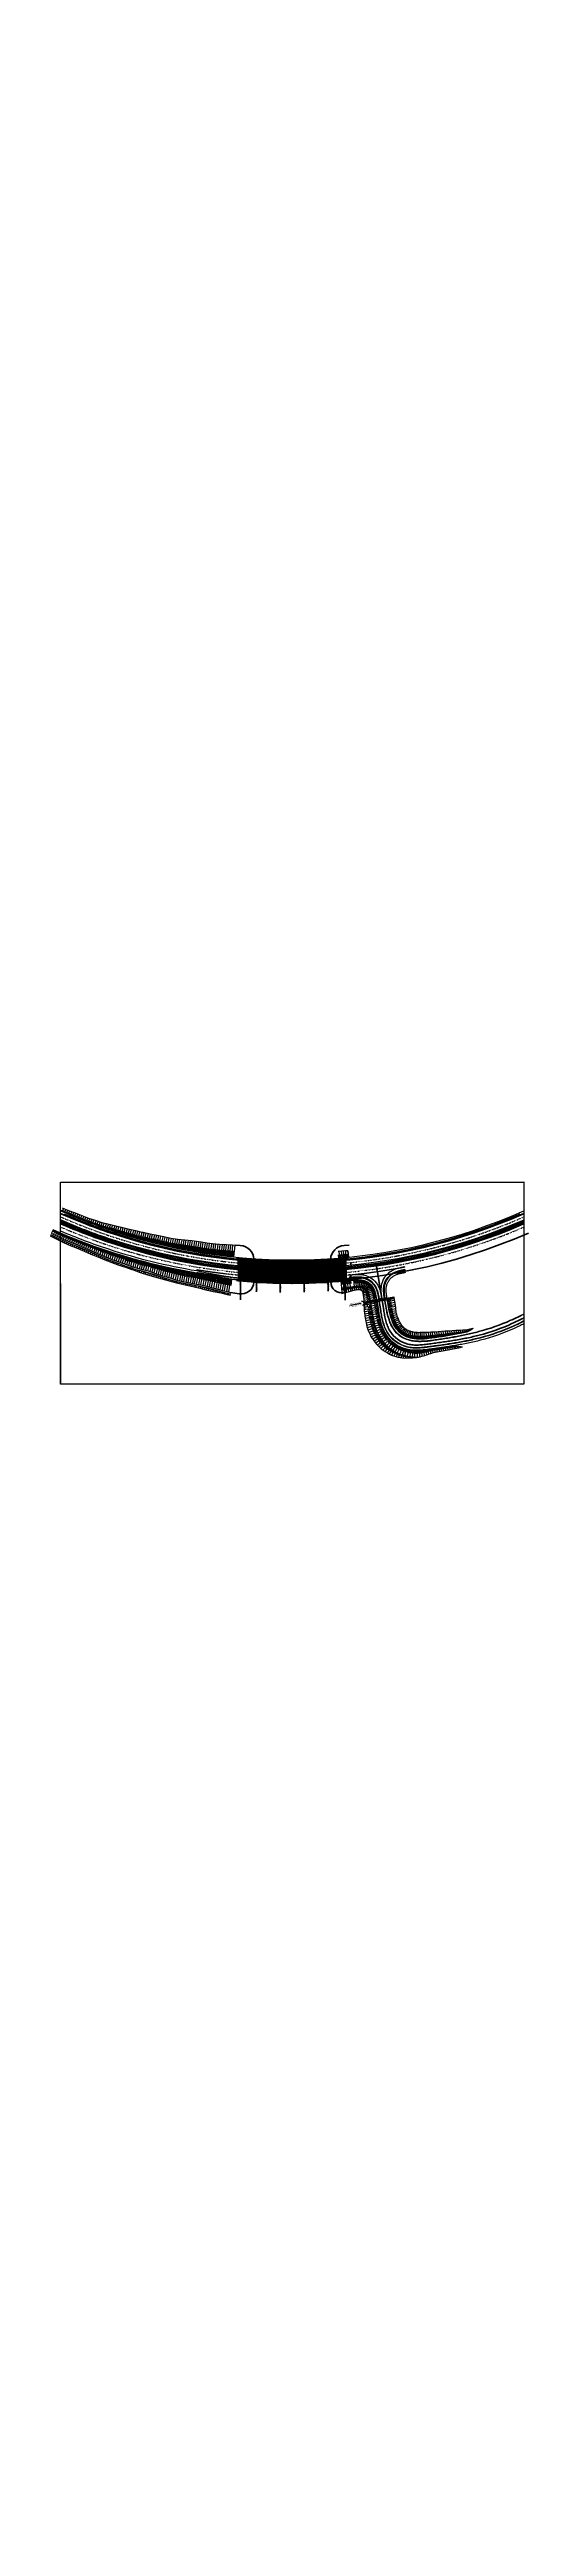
# Model space of a CAD drawing. Header units: millimetres. Extents: x 1864 to 10174863, y -4887456 to 5366151.
# Drawn here: x 6518067 to 7179094, y -4887456 to -1465638 of the extents above; entities that cross this region are included whole.
import ezdxf
from ezdxf import colors
from ezdxf.entities.mleader import LeaderData, LeaderLine
from ezdxf.enums import TextEntityAlignment as Align
from ezdxf.math import Vec2, Vec3

# ---------------------------------------------------------------- set-up
doc = ezdxf.new("R2010")
doc.units = ezdxf.units.MM
for name, pattern in [('15-15', [6, 1.5, -3, 1.5]), ('DASHED', [7, 5, -2, 0]), ('невидимая', [9.525, 6.35, -3.175]), ('осевая', [2, 1.25, -0.25, 0.25, -0.25]), ('Штриховая', [3, 2, -1])]:
    doc.linetypes.add(name, pattern=pattern)
for name, color, linetype, lineweight in [('1-Бетон', 106, 'Continuous', 35), ('До_примыкания.Пикетаж', 7, 'Continuous', 15), ('Железная дорога.0', 7, 'Continuous', 9), ('ИС_Выноски', 3, 'Continuous', 18), ('ИС_Ось', 3, 'осевая', 18), ('ИС_Размер', 3, 'Continuous', 18), ('Основное направление 30.05.Пикетаж', 7, 'Continuous', 15), ('Съезд Сартана.Пикетаж', 7, 'Continuous', 15)]:
    doc.layers.add(name, color=color, linetype=linetype, lineweight=lineweight)
doc.layers.add('_Defpoints', color=8, linetype='Continuous', plot=False)
for name, color, linetype in [('_Размер', 7, 'Continuous'), ('До_примыкания.Верх покрытия', 7, 'Continuous'), ('До_примыкания.Ось трассы', 7, 'Continuous'), ('До_примыкания.Проектные откосы', 7, 'Continuous'), ('ИС_Невидимая', 4, 'невидимая'), ('Основное направление 30.05.Верх покрытия', 7, 'Continuous'), ('Основное направление 30.05.Ось трассы', 7, 'Continuous'), ('Основное направление 30.05.Проектные откосы', 84, 'Continuous'), ('Ось_петли_новый план.Верх покрытия', 7, 'Continuous'), ('Петля 1 ось справа.Верх покрытия', 7, 'Continuous'), ('После_примыкания.Верх покрытия', 7, 'Continuous'), ('После_примыкания.Ось трассы', 7, 'Continuous'), ('После_примыкания.Проектные откосы', 7, 'Continuous'), ('Съезд Сартана.Верх покрытия', 7, 'Continuous'), ('Съезд Сартана.Ось трассы', 7, 'Continuous'), ('Съезд Сартана.Проектные откосы', 84, 'Continuous'), ('Съезд Сартана.Трубы', 7, 'Continuous'), ('Штриховая', 7, 'Continuous')]:
    doc.layers.add(name, color=color, linetype=linetype)
doc.styles.add('0', font='isocpeur.ttf', dxfattribs={"width": 0.8, "oblique": 15})
doc.styles.add('ISOCPEUR', font='isocpeur.ttf', dxfattribs={"width": 0.8, "oblique": 15, "height": 2.5})
doc.styles.get("Standard").update_dxf_attribs({"font": 'arial.ttf'})
doc.styles.add('Пикетаж_1', font='pragmai.shx', dxfattribs={"height": 2})
doc.dimstyles.new('М200', dxfattribs={"dimscale": 200, "dimtxt": 2.5, "dimasz": 2, "dimexe": 1, "dimexo": 1, "dimgap": 0.8, "dimtad": 1, "dimdec": 0, "dimzin": 0, "dimdsep": 46, "dimtxsty": '0', "dimblk": 'OBLIQUE', "dimcen": 0.09, "dimdle": 1, "dimclrd": 256, "dimclre": 256, "dimclrt": 256, "dimadec": 4, "dimazin": 0, "dimtfac": 1, "dimtdec": 0, "dimtmove": 1, "dimatfit": 2, "dimfxl": 1, "dimtolj": 1, "dimtzin": 0, "dimlwd": -1, "dimarcsym": 0})
doc.dimstyles.new('М25', dxfattribs={"dimscale": 25, "dimtxt": 2.5, "dimasz": 2, "dimexe": 1, "dimexo": 1, "dimgap": 1, "dimtad": 1, "dimdec": 0, "dimtxsty": '0', "dimblk1": 'OBLIQUE', "dimblk2": 'OBLIQUE', "dimsah": 1, "dimcen": 2.5, "dimdle": 1, "dimclrd": 256, "dimclre": 256, "dimclrt": 256, "dimaunit": 1, "dimadec": 0, "dimazin": 0, "dimtfac": 0.75, "dimtdec": 0, "dimtmove": 1, "dimatfit": 2, "dimldrblk": 'OBLIQUE', "dimfxl": 1, "dimtolj": 1, "dimtzin": 0, "dimlwd": -1, "dimlwe": -1, "dimarcsym": 0})
doc.dimstyles.new('М400нов', dxfattribs={"dimscale": 400, "dimtxt": 2.5, "dimasz": 2, "dimexe": 1, "dimexo": 1, "dimgap": 0.8, "dimtad": 1, "dimdec": 0, "dimzin": 0, "dimdsep": 46, "dimtxsty": '0', "dimblk": 'OBLIQUE', "dimcen": 0.09, "dimdle": 1, "dimclrd": 256, "dimclre": 256, "dimclrt": 256, "dimadec": 4, "dimazin": 0, "dimtfac": 1, "dimtdec": 0, "dimtmove": 1, "dimatfit": 2, "dimfxl": 1, "dimtolj": 1, "dimtzin": 0, "dimlwd": -1, "dimarcsym": 0})
pattern_1 = [(176.87772, (18.57729, 44.08204), (-0.00518798, -0.09510861), [])]
pattern_2 = [(176.87772, (15.45008, 41.27837), (-0.00518798, -0.09510861), [])]
pattern_3 = [(176.87772, (12.32287, 38.47471), (-0.00518798, -0.09510861), [])]
pattern_4 = [(176.87772, (55.16791, 0.97434), (-0.00518798, -0.09510861), [])]
pattern_5 = [(176.87772, (58.8343, 5.87307), (-0.00518798, -0.09510861), [])]
pattern_6 = [(176.87772, (51.01628, -1.1361), (-0.00518798, -0.09510861), [])]
pattern_7 = [(176.87772, (77.2301, -23.63383), (-0.00518798, -0.09510861), [])]
pattern_8 = [(176.87772, (80.8965, -18.7351), (-0.00518798, -0.09510861), [])]
pattern_9 = [(176.87772, (73.07847, -25.74427), (-0.00518798, -0.09510861), [])]
pattern_10 = [(176.87772, (98.23885, -49.14669), (-0.00518798, -0.09510861), [])]
pattern_11 = [(176.87772, (101.905245, -44.24796), (-0.00518798, -0.09510861), [])]
pattern_12 = [(176.87772, (94.08722, -51.25713), (-0.00518798, -0.09510861), [])]

# ---------------------------------------------------------------- blocks, each defined once
blk = doc.blocks.new('alignment_tc_sign')
at = {"layer": 'Железная дорога.0', "color": 0, "linetype": 'ByBlock', "lineweight": -2}
for p, q in [((-1.5, 1.5), (1.5, 1.5)), ((-1.5, 1), (1.5, 1)), ((0, 0), (0, 1))]:
    blk.add_line(p, q, dxfattribs=at)
blk = doc.blocks.new('stationing')
at = {"layer": 'Железная дорога.0', "color": 1}
blk.add_line((0, 1), (0, -1), dxfattribs=at)
blk = doc.blocks.new('A$C9D956975')
at = {"layer": 'Основное направление 30.05.Проектные откосы'}
for p, q in [((6236234.4, 5216966.8, 22.7), (6236240.4, 5216973.5, 22.7)), ((6236233.3, 5216967.8, 22.7), (6236236.3, 5216971.2, 22.7)), ((6236235.5, 5216965.8, 22.7), (6236238.5, 5216969.1, 22.7)), ((6236236.6, 5216964.8, 22.7), (6236242.7, 5216971.4, 22.7)), ((6236237.7, 5216963.8, 22.7), (6236240.7, 5216967.1, 22.7)), ((6236238.8, 5216962.7, 22.7), (6236244.9, 5216969.3, 22.7)), ((6236239.8, 5216961.7, 22.7), (6236242.9, 5216965, 22.7)), ((6236240.9, 5216960.7, 22.7), (6236247.1, 5216967.3, 22.7)), ((6236242, 5216959.7, 22.7), (6236245.1, 5216963, 22.7)), ((6236243.1, 5216958.6, 22.7), (6236249.3, 5216965.2, 22.7))]:
    blk.add_line(p, q, dxfattribs=at)
at = {"layer": 'Основное направление 30.05.Проектные откосы', "linetype": 'Continuous', "flags": 128}
for points in [[(6236249.6, 5216964.9), (6236241.6, 5216972.4), (6236239, 5216974.7)], [(6236243.4, 5216958.4), (6236235.5, 5216965.8), (6236233, 5216968.1)]]:
    blk.add_lwpolyline(points, dxfattribs=at)
blk = doc.blocks.new('A$CE046341B')
at = {"layer": 'Основное направление 30.05.Проектные откосы'}
for p, q in [((6236211.4, 5216944.4, 16.2), (6236205.3, 5216937.8, 16.2)), ((6236213.6, 5216942.3, 16.2), (6236207.5, 5216935.7, 16.2)), ((6236212.5, 5216943.4, 16.2), (6236209.5, 5216940.1, 16.2)), ((6236215.8, 5216940.3, 16.2), (6236209.7, 5216933.7, 16.2)), ((6236214.7, 5216941.3, 16.2), (6236211.7, 5216938, 16.2)), ((6236218, 5216938.3, 16.2), (6236211.9, 5216931.7, 16.2)), ((6236216.9, 5216939.3, 16.2), (6236213.8, 5216936, 16.2)), ((6236220.2, 5216936.2, 16.2), (6236214.1, 5216929.6, 16.2)), ((6236219.1, 5216937.2, 16.2), (6236216, 5216933.9, 16.2)), ((6236221.3, 5216935.2, 16.2), (6236218.2, 5216931.9, 16.2))]:
    blk.add_line(p, q, dxfattribs=at)
at = {"layer": 'Основное направление 30.05.Проектные откосы', "linetype": 'Continuous', "flags": 128}
for points in [[(6236205.3, 5216937.8), (6236211.3, 5216944.5), (6236213.7, 5216942.2), (6236221.4, 5216935.1)], [(6236205.3, 5216937.8), (6236205.3, 5216937.8), (6236207.6, 5216935.6), (6236215.2, 5216928.6)]]:
    blk.add_lwpolyline(points, dxfattribs=at)
blk = doc.blocks.new('A$CA1BC0C9D')
at = {"layer": 'Основное направление 30.05.Проектные откосы'}
for p, q in [((6236239.4, 5216974.4, 16.7), (6236241.4, 5216976.6, 16.7)), ((6236240.5, 5216973.4, 16.7), (6236244.6, 5216977.9, 16.7)), ((6236241.6, 5216972.4, 16.7), (6236243.7, 5216974.7, 16.7)), ((6236242.7, 5216971.4, 16.7), (6236247.1, 5216976.1, 16.7)), ((6236243.8, 5216970.4, 16.7), (6236246.1, 5216972.8, 16.7)), ((6236244.9, 5216969.3, 16.7), (6236249.6, 5216974.4, 16.7)), ((6236247.1, 5216967.3, 16.7), (6236252.1, 5216972.6, 16.7)), ((6236246, 5216968.3, 16.7), (6236248.4, 5216970.9, 16.7)), ((6236248.2, 5216966.3, 16.7), (6236250.7, 5216969, 16.7)), ((6236249.3, 5216965.2, 16.7), (6236254.5, 5216970.9, 16.7))]:
    blk.add_line(p, q, dxfattribs=at)
at = {"layer": 'Основное направление 30.05.Проектные откосы', "linetype": 'Continuous', "flags": 128}
for points in [[(6236249.6, 5216964.9), (6236241.6, 5216972.4), (6236239, 5216974.7)], [(6236255, 5216970.6), (6236245.8, 5216977), (6236242.9, 5216979)]]:
    blk.add_lwpolyline(points, dxfattribs=at)
blk = doc.blocks.new('A$C8F069150')
at = {"layer": 'Съезд Сартана.Проектные откосы'}
for p, q in [((6236198.8, 5217144, 25.8), (6236198.9, 5217144.1, 25.8)), ((6236199.6, 5217142.8, 25.8), (6236199.9, 5217143, 25.8)), ((6236200.4, 5217141.5, 25.8), (6236201.6, 5217142.2, 25.8)), ((6236201.2, 5217140.2, 25.8), (6236202.1, 5217140.8, 25.8)), ((6236202, 5217139, 25.8), (6236204.2, 5217140.3, 25.8)), ((6236202.8, 5217137.7, 25.8), (6236204.2, 5217138.5, 25.8)), ((6236203.6, 5217136.4, 25.8), (6236206.8, 5217138.4, 25.8)), ((6236204.4, 5217135.1, 25.8), (6236206.3, 5217136.3, 25.8)), ((6236205.6, 5217134.2, 25.8), (6236208.2, 5217137.4, 25.8)), ((6236206.7, 5217133.2, 25.8), (6236208, 5217134.9, 25.8)), ((6236207.9, 5217132.3, 25.8), (6236210.6, 5217135.6, 25.8)), ((6236209, 5217131.3, 25.8), (6236210.4, 5217133, 25.8)), ((6236210.2, 5217130.4, 25.8), (6236213, 5217133.8, 25.8)), ((6236211.4, 5217129.4, 25.8), (6236212.8, 5217131.2, 25.8)), ((6236212.5, 5217128.5, 25.8), (6236215.4, 5217131.9, 25.8)), ((6236213.7, 5217127.5, 25.8), (6236215.1, 5217129.3, 25.8)), ((6236214.8, 5217126.6, 25.8), (6236217.8, 5217130.1, 25.8)), ((6236216, 5217125.6, 25.8), (6236217.5, 5217127.4, 25.8)), ((6236217.1, 5217124.6, 25.8), (6236220.2, 5217128.3, 25.8)), ((6236218.3, 5217123.7, 25.8), (6236219.8, 5217125.5, 25.8)), ((6236219.4, 5217122.7, 25.8), (6236222.6, 5217126.4, 25.8)), ((6236220.6, 5217121.7, 25.8), (6236222.2, 5217123.6, 25.8)), ((6236221.7, 5217120.8, 25.8), (6236224.9, 5217124.6, 25.8)), ((6236222.9, 5217119.8, 25.8), (6236224.5, 5217121.7, 25.8)), ((6236224, 5217118.8, 25.8), (6236227.3, 5217122.7, 25.8)), ((6236225.1, 5217117.9, 25.8), (6236226.8, 5217119.8, 25.8)), ((6236226.3, 5217116.9, 25.8), (6236229.7, 5217120.9, 25.8)), ((6236227.4, 5217115.9, 25.8), (6236229.2, 5217117.9, 25.8)), ((6236228.6, 5217114.9, 25.8), (6236232.2, 5217119.2, 25.8)), ((6236229.7, 5217114, 25.8), (6236231.6, 5217116.2, 25.8)), ((6236230.9, 5217113, 25.8), (6236234.9, 5217117.7, 25.8)), ((6236232, 5217112, 25.8), (6236234.1, 5217114.5, 25.8)), ((6236233.1, 5217111, 25.8), (6236237.5, 5217116.2, 25.8)), ((6236234.3, 5217110.1, 25.8), (6236236.6, 5217112.7, 25.8)), ((6236235.4, 5217109.1, 25.8), (6236240.3, 5217114.6, 25.8)), ((6236236.5, 5217108.1, 25.8), (6236239, 5217110.9, 25.8)), ((6236237.6, 5217107.1, 25.8), (6236243, 5217112.9, 25.8)), ((6236239.8, 5217105, 25.8), (6236245.6, 5217111.2, 25.8)), ((6236242, 5217102.9, 25.8), (6236248.4, 5217109.2, 25.8)), ((6236238.7, 5217106.1, 25.8), (6236241.5, 5217109, 25.8)), ((6236240.9, 5217104, 25.8), (6236244, 5217107.1, 25.8)), ((6236243, 5217101.8, 25.8), (6236246.3, 5217105.1, 25.8)), ((6236244, 5217100.7, 25.8), (6236250.8, 5217107, 25.8)), ((6236245, 5217099.6, 25.8), (6236248.5, 5217102.7, 25.8)), ((6236246, 5217098.5, 25.8), (6236253.1, 5217104.3, 25.8)), ((6236247, 5217097.3, 25.8), (6236250.5, 5217100.2, 25.8)), ((6236247.9, 5217096.2, 25.8), (6236255.1, 5217101.6, 25.8)), ((6236248.8, 5217095, 25.8), (6236252.5, 5217097.5, 25.8)), ((6236249.6, 5217093.7, 25.8), (6236257, 5217098.9, 25.8)), ((6236250.5, 5217092.5, 25.8), (6236254.3, 5217094.9, 25.8)), ((6236251.3, 5217091.2, 25.8), (6236258.9, 5217096, 25.8)), ((6236252, 5217089.9, 25.8), (6236255.9, 5217092.1, 25.8)), ((6236252.7, 5217088.6, 25.8), (6236260.8, 5217092.6, 25.8)), ((6236253.4, 5217087.2, 25.8), (6236257.4, 5217089.3, 25.8)), ((6236254, 5217085.9, 25.8), (6236262.3, 5217089.5, 25.8)), ((6236254.6, 5217084.5, 25.8), (6236258.8, 5217086.1, 25.8)), ((6236255.2, 5217083.1, 25.8), (6236263.6, 5217086.3, 25.8)), ((6236255.7, 5217081.7, 25.8), (6236259.9, 5217083.1, 25.8)), ((6236256.1, 5217080.3, 25.8), (6236264.8, 5217082.7, 25.8)), ((6236256.5, 5217078.8, 25.8), (6236260.9, 5217080, 25.8)), ((6236256.9, 5217077.4, 25.8), (6236265.7, 5217079.3, 25.8)), ((6236257.2, 5217075.9, 25.8), (6236261.6, 5217076.9, 25.8)), ((6236257.5, 5217074.4, 25.8), (6236266.3, 5217075.9, 25.8)), ((6236250.9, 5217041.3, 25.8), (6236254.8, 5217039, 25.8)), ((6236251.6, 5217042.6, 25.8), (6236259.5, 5217038.3, 25.8)), ((6236252.3, 5217043.9, 25.8), (6236256.3, 5217041.8, 25.8)), ((6236253, 5217045.3, 25.8), (6236261.1, 5217041.3, 25.8)), ((6236253.6, 5217046.6, 25.8), (6236257.8, 5217044.8, 25.8)), ((6236254.3, 5217048, 25.8), (6236262.5, 5217044.3, 25.8)), ((6236254.8, 5217049.4, 25.8), (6236259, 5217047.7, 25.8)), ((6236255.3, 5217050.8, 25.8), (6236263.9, 5217047.9, 25.8)), ((6236255.8, 5217052.2, 25.8), (6236260.1, 5217050.8, 25.8)), ((6236256.3, 5217053.6, 25.8), (6236264.9, 5217051.2, 25.8)), ((6236256.7, 5217055.1, 25.8), (6236261, 5217054.1, 25.8)), ((6236257, 5217056.5, 25.8), (6236265.8, 5217054.5, 25.8)), ((6236257.3, 5217058, 25.8), (6236261.7, 5217057.2, 25.8)), ((6236257.6, 5217059.5, 25.8), (6236266.5, 5217058.3, 25.8)), ((6236257.7, 5217072.9, 25.8), (6236262.2, 5217073.5, 25.8)), ((6236257.8, 5217061, 25.8), (6236262.2, 5217060.4, 25.8)), ((6236257.9, 5217071.5, 25.8), (6236266.8, 5217072.5, 25.8)), ((6236257.9, 5217062.5, 25.8), (6236266.9, 5217061.6, 25.8)), ((6236258, 5217070, 25.8), (6236262.5, 5217070.3, 25.8)), ((6236258, 5217064, 25.8), (6236262.5, 5217063.8, 25.8)), ((6236258.1, 5217068.5, 25.8), (6236267.1, 5217068.6, 25.8)), ((6236258.1, 5217067, 25.8), (6236262.6, 5217067, 25.8)), ((6236258.1, 5217065.5, 25.8), (6236267.1, 5217065.1, 25.8)), ((6236230.2, 5217013.7, 25.8), (6236237.2, 5217008.1, 25.8)), ((6236231.1, 5217014.9, 25.8), (6236234.7, 5217012.1, 25.8)), ((6236232.1, 5217016.1, 25.8), (6236239.1, 5217010.4, 25.8)), ((6236233, 5217017.2, 25.8), (6236236.5, 5217014.4, 25.8)), ((6236234, 5217018.4, 25.8), (6236241, 5217012.8, 25.8)), ((6236234.9, 5217019.6, 25.8), (6236238.4, 5217016.8, 25.8)), ((6236235.8, 5217020.7, 25.8), (6236242.9, 5217015.1, 25.8)), ((6236236.8, 5217021.9, 25.8), (6236240.3, 5217019.1, 25.8)), ((6236237.7, 5217023.1, 25.8), (6236244.7, 5217017.5, 25.8)), ((6236238.6, 5217024.3, 25.8), (6236242.1, 5217021.5, 25.8)), ((6236239.6, 5217025.4, 25.8), (6236246.6, 5217019.8, 25.8)), ((6236240.5, 5217026.6, 25.8), (6236244, 5217023.8, 25.8)), ((6236241.4, 5217027.8, 25.8), (6236248.5, 5217022.2, 25.8)), ((6236242.4, 5217029, 25.8), (6236245.9, 5217026.2, 25.8)), ((6236243.3, 5217030.1, 25.8), (6236250.4, 5217024.7, 25.8)), ((6236244.2, 5217031.3, 25.8), (6236247.8, 5217028.6, 25.8)), ((6236245.1, 5217032.5, 25.8), (6236252.3, 5217027.1, 25.8)), ((6236246, 5217033.8, 25.8), (6236249.6, 5217031.1, 25.8)), ((6236246.8, 5217035, 25.8), (6236254.2, 5217029.8, 25.8)), ((6236247.7, 5217036.2, 25.8), (6236251.4, 5217033.6, 25.8)), ((6236248.5, 5217037.5, 25.8), (6236256, 5217032.5, 25.8)), ((6236249.3, 5217038.7, 25.8), (6236253.2, 5217036.3, 25.8)), ((6236250.1, 5217040, 25.8), (6236257.8, 5217035.2, 25.8))]:
    blk.add_line(p, q, dxfattribs=at)
at = {"layer": 'Съезд Сартана.Проектные откосы', "linetype": 'Continuous', "flags": 128}
for points in [[(6236230, 5217013.5), (6236230.3, 5217013.8), (6236236.5, 5217021.6), (6236239.2, 5217025), (6236240.4, 5217026.5), (6236241.6, 5217028), (6236242.8, 5217029.5), (6236244.1, 5217031.2), (6236245.3, 5217032.8), (6236246.6, 5217034.6), (6236247.8, 5217036.3), (6236249, 5217038.2), (6236250.2, 5217040), (6236251.3, 5217041.9), (6236252.4, 5217043.9), (6236253.4, 5217046), (6236254.3, 5217048.1), (6236255.2, 5217050.4), (6236256, 5217052.8), (6236256.6, 5217054.9), (6236257.1, 5217057.1), (6236257.5, 5217059.3), (6236257.8, 5217061.2), (6236258, 5217063.6), (6236258.1, 5217066.1), (6236258.1, 5217068.6), (6236257.9, 5217071.1), (6236257.6, 5217073.5), (6236257.2, 5217075.8), (6236256.7, 5217078.1), (6236256.1, 5217080.4), (6236255.4, 5217082.6), (6236254.5, 5217084.8), (6236253.6, 5217086.9), (6236252.6, 5217088.9), (6236251.4, 5217091), (6236250.1, 5217093.1), (6236248.8, 5217095), (6236247.4, 5217096.8), (6236246, 5217098.5), (6236244.5, 5217100.2), (6236243, 5217101.8), (6236241.5, 5217103.4), (6236240, 5217104.9), (6236238.4, 5217106.4), (6236236.8, 5217107.8), (6236235.3, 5217109.2), (6236233.8, 5217110.5), (6236232.3, 5217111.8), (6236230.8, 5217113.1), (6236227.6, 5217115.7), (6236223.8, 5217119), (6236220, 5217122.2), (6236216.1, 5217125.5), (6236212.3, 5217128.7), (6236208.4, 5217131.9), (6236204.4, 5217135.1), (6236201.6, 5217139.7), (6236198.7, 5217144.3)], [(6236237.1, 5217007.9), (6236237.3, 5217008.2), (6236243.5, 5217016), (6236246.2, 5217019.4), (6236247.4, 5217020.9), (6236248.7, 5217022.4), (6236249.9, 5217024), (6236251.2, 5217025.7), (6236252.6, 5217027.5), (6236253.9, 5217029.4), (6236255.2, 5217031.3), (6236256.6, 5217033.3), (6236257.9, 5217035.4), (6236259.1, 5217037.5), (6236260.3, 5217039.8), (6236261.5, 5217042.1), (6236262.6, 5217044.6), (6236263.7, 5217047.3), (6236264.6, 5217050.1), (6236265.3, 5217052.7), (6236265.9, 5217055.3), (6236266.4, 5217057.9), (6236266.7, 5217060.1), (6236267, 5217063.1), (6236267.1, 5217066), (6236267.1, 5217069), (6236266.9, 5217071.9), (6236266.5, 5217074.7), (6236266.1, 5217077.5), (6236265.5, 5217080.3), (6236264.7, 5217083), (6236263.8, 5217085.6), (6236262.9, 5217088.2), (6236261.7, 5217090.7), (6236260.5, 5217093.2), (6236259.1, 5217095.7), (6236257.6, 5217098.1), (6236256.1, 5217100.3), (6236254.6, 5217102.4), (6236253, 5217104.5), (6236251.4, 5217106.4), (6236249.8, 5217108.3), (6236247.8, 5217109.7), (6236245.8, 5217111), (6236243.9, 5217112.3), (6236242, 5217113.5), (6236240.1, 5217114.7), (6236238.3, 5217115.7), (6236236.5, 5217116.7), (6236234.8, 5217117.7), (6236231.1, 5217119.8), (6236227.1, 5217122.9), (6236223.1, 5217126), (6236219.1, 5217129.1), (6236215.1, 5217132.2), (6236211.1, 5217135.2), (6236207, 5217138.3), (6236202.9, 5217141.3), (6236198.7, 5217144.3)]]:
    blk.add_lwpolyline(points, dxfattribs=at)
blk = doc.blocks.new('A$CD2DD4683')
at = {"layer": 'Съезд Сартана.Проектные откосы'}
for p, q in [((6236170, 5217138.5, 39.6), (6236170, 5217138.4, 39.6)), ((6236171.5, 5217138, 39.6), (6236171.4, 5217137.7, 39.6)), ((6236172.9, 5217137.5, 39.6), (6236172.6, 5217136.5, 39.6)), ((6236174.3, 5217137.1, 39.6), (6236174.1, 5217136.3, 39.6)), ((6236175.7, 5217136.6, 39.6), (6236175.1, 5217134.7, 39.6)), ((6236177.2, 5217136.1, 39.6), (6236176.8, 5217134.9, 39.6)), ((6236178.6, 5217135.6, 39.6), (6236177.6, 5217132.8, 39.6)), ((6236179.9, 5217134.9, 39.6), (6236179, 5217133.7, 39.6)), ((6236181.1, 5217134.1, 39.6), (6236179.2, 5217131.3, 39.6)), ((6236182.3, 5217133.2, 39.6), (6236181.3, 5217131.7, 39.6)), ((6236183.6, 5217132.3, 39.6), (6236181.3, 5217129.3, 39.6)), ((6236186, 5217130.5, 39.6), (6236183.4, 5217127.1, 39.6)), ((6236184.8, 5217131.4, 39.6), (6236183.6, 5217129.8, 39.6)), ((6236188.4, 5217128.7, 39.6), (6236185.5, 5217125, 39.6)), ((6236187.2, 5217129.6, 39.6), (6236185.8, 5217127.8, 39.6)), ((6236190.7, 5217126.9, 39.6), (6236187.6, 5217122.8, 39.6)), ((6236189.5, 5217127.8, 39.6), (6236188.1, 5217125.8, 39.6)), ((6236193.1, 5217125, 39.6), (6236189.7, 5217120.7, 39.6)), ((6236191.9, 5217126, 39.6), (6236190.3, 5217123.9, 39.6)), ((6236195.5, 5217123.2, 39.6), (6236191.8, 5217118.5, 39.6)), ((6236194.3, 5217124.1, 39.6), (6236192.5, 5217121.8, 39.6)), ((6236197.8, 5217121.3, 39.6), (6236194, 5217116.5, 39.6)), ((6236196.7, 5217122.3, 39.6), (6236194.8, 5217119.9, 39.6)), ((6236200.2, 5217119.5, 39.6), (6236196.1, 5217114.4, 39.6)), ((6236199, 5217120.4, 39.6), (6236197, 5217117.9, 39.6)), ((6236202.5, 5217117.6, 39.6), (6236198.3, 5217112.4, 39.6)), ((6236201.3, 5217118.5, 39.6), (6236199.3, 5217116, 39.6)), ((6236204.8, 5217115.7, 39.6), (6236200.5, 5217110.3, 39.6)), ((6236203.7, 5217116.6, 39.6), (6236201.5, 5217114, 39.6)), ((6236207.2, 5217113.8, 39.6), (6236202.6, 5217108.2, 39.6)), ((6236206, 5217114.7, 39.6), (6236203.8, 5217112, 39.6)), ((6236209.5, 5217111.9, 39.6), (6236204.8, 5217106.1, 39.6)), ((6236208.3, 5217112.8, 39.6), (6236206, 5217110, 39.6)), ((6236211.8, 5217110, 39.6), (6236206.9, 5217104.1, 39.6)), ((6236210.6, 5217110.9, 39.6), (6236208.2, 5217108, 39.6)), ((6236214.1, 5217108.1, 39.6), (6236209, 5217102, 39.6)), ((6236213, 5217109, 39.6), (6236210.5, 5217106, 39.6)), ((6236216.4, 5217106.1, 39.6), (6236211.2, 5217099.9, 39.6)), ((6236215.3, 5217107.1, 39.6), (6236212.7, 5217104, 39.6)), ((6236218.7, 5217104.2, 39.6), (6236213.1, 5217098, 39.6)), ((6236217.6, 5217105.2, 39.6), (6236214.9, 5217102, 39.6)), ((6236220.9, 5217102.2, 39.6), (6236215.1, 5217095.8, 39.6)), ((6236219.8, 5217103.2, 39.6), (6236217, 5217100, 39.6)), ((6236223.1, 5217100.2, 39.6), (6236217.2, 5217093.6, 39.6)), ((6236222, 5217101.2, 39.6), (6236219.1, 5217097.9, 39.6)), ((6236225.4, 5217098.1, 39.6), (6236219.2, 5217091.5, 39.6)), ((6236227.5, 5217096, 39.6), (6236220.9, 5217089.7, 39.6)), ((6236224.3, 5217099.2, 39.6), (6236221.2, 5217095.9, 39.6)), ((6236229.5, 5217093.8, 39.6), (6236222.8, 5217087.8, 39.6)), ((6236226.4, 5217097.1, 39.6), (6236223.2, 5217093.9, 39.6)), ((6236231.5, 5217091.6, 39.6), (6236224.7, 5217085.7, 39.6)), ((6236228.5, 5217094.9, 39.6), (6236225.2, 5217091.8, 39.6)), ((6236233.4, 5217089.2, 39.6), (6236226.2, 5217083.8, 39.6)), ((6236230.5, 5217092.7, 39.6), (6236227.2, 5217089.7, 39.6)), ((6236235.1, 5217086.8, 39.6), (6236227.6, 5217081.9, 39.6)), ((6236232.4, 5217090.4, 39.6), (6236229, 5217087.6, 39.6)), ((6236236.7, 5217084.2, 39.6), (6236229, 5217079.7, 39.6)), ((6236238.2, 5217081.6, 39.6), (6236230.2, 5217077.4, 39.6)), ((6236234.3, 5217088, 39.6), (6236230.6, 5217085.4, 39.6)), ((6236239.4, 5217078.9, 39.6), (6236231, 5217075.5, 39.6)), ((6236240.4, 5217076, 39.6), (6236231.8, 5217073.2, 39.6)), ((6236235.9, 5217085.5, 39.6), (6236232.1, 5217083.2, 39.6)), ((6236237.5, 5217082.9, 39.6), (6236233.6, 5217080.7, 39.6)), ((6236238.8, 5217080.3, 39.6), (6236234.7, 5217078.4, 39.6)), ((6236239.9, 5217077.5, 39.6), (6236235.6, 5217076, 39.6)), ((6236229.9, 5217037, 39.6), (6236222.5, 5217042.5, 39.6)), ((6236231.7, 5217039.5, 39.6), (6236224.2, 5217044.5, 39.6)), ((6236233.3, 5217042, 39.6), (6236225.7, 5217046.8, 39.6)), ((6236230.8, 5217038.2, 39.6), (6236227.1, 5217040.9, 39.6)), ((6236234.9, 5217044.5, 39.6), (6236227.2, 5217049.2, 39.6)), ((6236236.4, 5217047.2, 39.6), (6236228.4, 5217051.4, 39.6)), ((6236232.5, 5217040.7, 39.6), (6236228.7, 5217043.2, 39.6)), ((6236237.7, 5217049.8, 39.6), (6236229.5, 5217053.5, 39.6)), ((6236234.1, 5217043.3, 39.6), (6236230.3, 5217045.7, 39.6)), ((6236238.9, 5217052.6, 39.6), (6236230.6, 5217056, 39.6)), ((6236239.9, 5217055.4, 39.6), (6236231.4, 5217058.4, 39.6)), ((6236235.6, 5217045.8, 39.6), (6236231.7, 5217048.1, 39.6)), ((6236240.8, 5217058.3, 39.6), (6236232, 5217060.4, 39.6)), ((6236241.1, 5217073.1, 39.6), (6236232.3, 5217071.2, 39.6)), ((6236241.3, 5217061.2, 39.6), (6236232.4, 5217062.5, 39.6)), ((6236241.6, 5217070.2, 39.6), (6236232.7, 5217069.1, 39.6)), ((6236241.7, 5217064.2, 39.6), (6236232.7, 5217065, 39.6)), ((6236241.8, 5217067.2, 39.6), (6236232.8, 5217067.1, 39.6)), ((6236237, 5217048.5, 39.6), (6236233, 5217050.5, 39.6)), ((6236238.3, 5217051.2, 39.6), (6236234.2, 5217052.9, 39.6)), ((6236239.4, 5217054, 39.6), (6236235.2, 5217055.5, 39.6)), ((6236240.4, 5217056.8, 39.6), (6236236.1, 5217058.1, 39.6)), ((6236240.8, 5217074.6, 39.6), (6236236.4, 5217073.4, 39.6)), ((6236241.1, 5217059.7, 39.6), (6236236.7, 5217060.6, 39.6)), ((6236241.4, 5217071.7, 39.6), (6236237, 5217070.9, 39.6)), ((6236241.6, 5217062.7, 39.6), (6236237.1, 5217063.3, 39.6)), ((6236241.7, 5217068.7, 39.6), (6236237.3, 5217068.4, 39.6)), ((6236241.8, 5217065.7, 39.6), (6236237.3, 5217065.9, 39.6)), ((6236218.9, 5217022.8, 39.6), (6236211.2, 5217029, 39.6)), ((6236220.8, 5217025.1, 39.6), (6236213, 5217031.3, 39.6)), ((6236222.7, 5217027.5, 39.6), (6236214.9, 5217033.7, 39.6)), ((6236219.8, 5217024, 39.6), (6236216, 5217027.1, 39.6)), ((6236224.5, 5217029.8, 39.6), (6236216.7, 5217036.1, 39.6)), ((6236221.7, 5217026.3, 39.6), (6236217.8, 5217029.4, 39.6)), ((6236226.3, 5217032.2, 39.6), (6236218.4, 5217038.1, 39.6)), ((6236223.6, 5217028.7, 39.6), (6236219.7, 5217031.8, 39.6)), ((6236228.1, 5217034.6, 39.6), (6236220.5, 5217040.3, 39.6)), ((6236225.4, 5217031, 39.6), (6236221.4, 5217034, 39.6)), ((6236227.2, 5217033.4, 39.6), (6236223.3, 5217036.3, 39.6)), ((6236229, 5217035.8, 39.6), (6236225.2, 5217038.6, 39.6))]:
    blk.add_line(p, q, dxfattribs=at)
at = {"layer": 'Съезд Сартана.Проектные откосы', "linetype": 'Continuous', "flags": 128}
for points in [[(6236169.8, 5217138.5), (6236174.6, 5217137), (6236179.4, 5217135.3), (6236183.4, 5217132.4), (6236187.3, 5217129.5), (6236191.2, 5217126.5), (6236195.1, 5217123.5), (6236199, 5217120.4), (6236202.8, 5217117.3), (6236206.7, 5217114.2), (6236210.5, 5217111), (6236214.3, 5217107.9), (6236218.2, 5217104.7), (6236221.3, 5217101.9), (6236222.7, 5217100.6), (6236224.1, 5217099.3), (6236225.5, 5217098), (6236226.8, 5217096.6), (6236228.2, 5217095.3), (6236229.4, 5217093.9), (6236230.6, 5217092.6), (6236231.8, 5217091.2), (6236232.9, 5217089.8), (6236234, 5217088.4), (6236235, 5217087), (6236235.9, 5217085.6), (6236236.7, 5217084.2), (6236237.6, 5217082.8), (6236238.3, 5217081.3), (6236238.9, 5217080), (6236239.5, 5217078.6), (6236240, 5217077.1), (6236240.5, 5217075.7), (6236240.9, 5217074.2), (6236241.2, 5217072.7), (6236241.5, 5217071.1), (6236241.7, 5217069.6), (6236241.8, 5217068), (6236241.8, 5217066.3), (6236241.8, 5217064.7), (6236241.6, 5217063.1), (6236241.4, 5217061.9), (6236241.2, 5217060.4), (6236240.9, 5217059), (6236240.6, 5217057.5), (6236240.1, 5217055.9), (6236239.5, 5217054.3), (6236239, 5217052.7), (6236238.3, 5217051.2), (6236237.6, 5217049.6), (6236236.8, 5217048.1), (6236236, 5217046.5), (6236235.1, 5217044.9), (6236234.2, 5217043.4), (6236233.2, 5217041.8), (6236232.1, 5217040.2), (6236231.1, 5217038.6), (6236230, 5217037.1), (6236228.9, 5217035.6), (6236227.8, 5217034.1), (6236225.2, 5217030.7), (6236218.9, 5217022.8), (6236218.7, 5217022.6)], [(6236169.8, 5217138.5), (6236173.7, 5217135.7), (6236177.6, 5217132.9), (6236181.1, 5217129.4), (6236184.6, 5217126), (6236188, 5217122.5), (6236191.4, 5217118.9), (6236195, 5217115.6), (6236198.5, 5217112.2), (6236202.1, 5217108.7), (6236205.6, 5217105.3), (6236209.2, 5217101.8), (6236212.8, 5217098.3), (6236215.6, 5217095.3), (6236216.9, 5217093.9), (6236218.2, 5217092.5), (6236219.5, 5217091.1), (6236220.8, 5217089.9), (6236222, 5217088.6), (6236223.2, 5217087.4), (6236224.3, 5217086.2), (6236225.3, 5217085), (6236226.2, 5217083.8), (6236227.1, 5217082.6), (6236227.9, 5217081.5), (6236228.6, 5217080.3), (6236229.2, 5217079.2), (6236229.8, 5217078.1), (6236230.4, 5217077.1), (6236230.8, 5217076.1), (6236231.2, 5217075.1), (6236231.5, 5217074.1), (6236231.9, 5217073.1), (6236232.2, 5217072), (6236232.4, 5217070.9), (6236232.6, 5217069.8), (6236232.7, 5217068.8), (6236232.8, 5217067.6), (6236232.8, 5217066.4), (6236232.8, 5217065.3), (6236232.7, 5217064.1), (6236232.5, 5217063.3), (6236232.4, 5217062.2), (6236232.2, 5217061.2), (6236232, 5217060.2), (6236231.6, 5217059), (6236231.2, 5217057.8), (6236230.8, 5217056.6), (6236230.3, 5217055.3), (6236229.8, 5217054), (6236229.1, 5217052.7), (6236228.4, 5217051.4), (6236227.7, 5217050), (6236226.8, 5217048.6), (6236225.9, 5217047.1), (6236225, 5217045.6), (6236224, 5217044.1), (6236222.8, 5217042.8), (6236221.5, 5217041.5), (6236220.3, 5217040.1), (6236217.3, 5217036.9), (6236211.2, 5217029), (6236211.1, 5217028.7)]]:
    blk.add_lwpolyline(points, dxfattribs=at)
blk = doc.blocks.new('A$C5F8BC030')
at = {"layer": 'Съезд Сартана.Проектные откосы'}
blk.add_line((6236229.7, 5217013, 25.7), (6236236.7, 5217007.4, 25.7), dxfattribs=at)
at = {"layer": 'Съезд Сартана.Проектные откосы', "linetype": 'Continuous', "flags": 128}
for points in [[(6236229.3, 5217012.6), (6236230, 5217013.5)], [(6236236.3, 5217007), (6236237.1, 5217007.9)]]:
    blk.add_lwpolyline(points, dxfattribs=at)
blk = doc.blocks.new('A$CC605D0B5')
at = {"layer": 'Съезд Сартана.Проектные откосы'}
for p, q in [((6236250.2, 5217107.8, 14.6), (6236250.2, 5217107.8, 14.6)), ((6236251.2, 5217106.7, 14.6), (6236251.4, 5217106.9, 14.6)), ((6236252.1, 5217105.5, 14.6), (6236252.4, 5217105.7, 14.6)), ((6236253.1, 5217104.4, 14.6), (6236253.8, 5217104.9, 14.6)), ((6236254, 5217103.2, 14.6), (6236254.4, 5217103.5, 14.6)), ((6236254.9, 5217102, 14.6), (6236256, 5217102.8, 14.6)), ((6236255.8, 5217100.8, 14.6), (6236256.4, 5217101.3, 14.6)), ((6236256.6, 5217099.5, 14.6), (6236258.2, 5217100.6, 14.6)), ((6236257.4, 5217098.3, 14.6), (6236258.3, 5217098.9, 14.6)), ((6236258.2, 5217097, 14.6), (6236260.3, 5217098.3, 14.6)), ((6236259, 5217095.7, 14.6), (6236260.2, 5217096.5, 14.6)), ((6236259.8, 5217094.4, 14.6), (6236262.5, 5217096, 14.6)), ((6236260.5, 5217093.1, 14.6), (6236262.1, 5217093.9, 14.6)), ((6236261.2, 5217091.8, 14.6), (6236264.6, 5217093.5, 14.6)), ((6236261.9, 5217090.4, 14.6), (6236263.8, 5217091.3, 14.6)), ((6236262.5, 5217089.1, 14.6), (6236266.6, 5217090.9, 14.6)), ((6236263, 5217087.7, 14.6), (6236265.3, 5217088.6, 14.6)), ((6236263.6, 5217086.3, 14.6), (6236268.4, 5217088.1, 14.6)), ((6236264.1, 5217084.9, 14.6), (6236266.7, 5217085.7, 14.6)), ((6236264.6, 5217083.5, 14.6), (6236269.9, 5217085.2, 14.6)), ((6236265, 5217082, 14.6), (6236267.8, 5217082.8, 14.6)), ((6236265.4, 5217080.6, 14.6), (6236271.2, 5217082.2, 14.6)), ((6236265.7, 5217079.1, 14.6), (6236268.8, 5217079.8, 14.6)), ((6236266, 5217077.6, 14.6), (6236272.3, 5217079, 14.6)), ((6236266.3, 5217076.2, 14.6), (6236269.6, 5217076.7, 14.6)), ((6236266.5, 5217074.7, 14.6), (6236273.4, 5217075.5, 14.6)), ((6236261, 5217041.2, 14.6), (6236265.8, 5217038.8, 14.6)), ((6236261.7, 5217042.5, 14.6), (6236271.2, 5217038.3, 14.6)), ((6236262.3, 5217043.9, 14.6), (6236267, 5217041.8, 14.6)), ((6236262.9, 5217045.3, 14.6), (6236272.4, 5217041.5, 14.6)), ((6236263.4, 5217046.7, 14.6), (6236268.1, 5217044.8, 14.6)), ((6236263.9, 5217048.1, 14.6), (6236273.4, 5217044.9, 14.6)), ((6236264.4, 5217049.5, 14.6), (6236269.1, 5217047.9, 14.6)), ((6236264.8, 5217050.9, 14.6), (6236274.2, 5217048.3, 14.6)), ((6236265.3, 5217052.4, 14.6), (6236269.9, 5217051.1, 14.6)), ((6236265.6, 5217053.8, 14.6), (6236274.8, 5217051.7, 14.6)), ((6236265.9, 5217055.3, 14.6), (6236270.5, 5217054.2, 14.6)), ((6236266.2, 5217056.8, 14.6), (6236275.2, 5217055.1, 14.6)), ((6236266.5, 5217058.2, 14.6), (6236270.9, 5217057.6, 14.6)), ((6236266.7, 5217073.2, 14.6), (6236270.3, 5217073.6, 14.6)), ((6236266.7, 5217059.7, 14.6), (6236275.4, 5217058.5, 14.6)), ((6236266.8, 5217061.2, 14.6), (6236271.1, 5217060.8, 14.6)), ((6236266.9, 5217071.7, 14.6), (6236274.2, 5217072.2, 14.6)), ((6236267, 5217070.2, 14.6), (6236270.7, 5217070.5, 14.6)), ((6236267, 5217064.2, 14.6), (6236271.2, 5217064.1, 14.6)), ((6236267, 5217062.7, 14.6), (6236275.4, 5217061.9, 14.6)), ((6236267.1, 5217068.7, 14.6), (6236274.8, 5217068.8, 14.6)), ((6236267.1, 5217067.2, 14.6), (6236271, 5217067.3, 14.6)), ((6236267.1, 5217065.7, 14.6), (6236275.2, 5217065.4, 14.6)), ((6236237.4, 5217008.4, 14.6), (6236238.2, 5217007.8, 14.6)), ((6236237.8, 5217007.3, 14.6), (6236238, 5217007.6, 14.6)), ((6236238.4, 5217009.5, 14.6), (6236239.3, 5217008.8, 14.6)), ((6236239, 5217006.4, 14.6), (6236240.3, 5217008, 14.6)), ((6236239.3, 5217010.7, 14.6), (6236242.4, 5217008.3, 14.6)), ((6236240.1, 5217005.4, 14.6), (6236241.2, 5217006.9, 14.6)), ((6236240.2, 5217011.9, 14.6), (6236242.4, 5217010.2, 14.6)), ((6236241.2, 5217013, 14.6), (6236246.6, 5217008.7, 14.6)), ((6236241.3, 5217004.5, 14.6), (6236244.5, 5217008.5, 14.6)), ((6236242.1, 5217014.2, 14.6), (6236245.4, 5217011.6, 14.6)), ((6236243.1, 5217015.4, 14.6), (6236251.1, 5217008.9, 14.6)), ((6236243.6, 5217002.6, 14.6), (6236248.7, 5217009, 14.6)), ((6236244, 5217016.6, 14.6), (6236248.1, 5217013.3, 14.6)), ((6236244.9, 5217017.7, 14.6), (6236253.1, 5217011.2, 14.6)), ((6236245.9, 5217018.9, 14.6), (6236250, 5217015.6, 14.6)), ((6236246.8, 5217020.1, 14.6), (6236255.1, 5217013.5, 14.6)), ((6236247.7, 5217021.2, 14.6), (6236251.9, 5217017.9, 14.6)), ((6236248.7, 5217022.4, 14.6), (6236257.1, 5217015.8, 14.6)), ((6236249.6, 5217023.6, 14.6), (6236253.8, 5217020.3, 14.6)), ((6236250.5, 5217024.8, 14.6), (6236259.1, 5217018.2, 14.6)), ((6236251.4, 5217026, 14.6), (6236255.8, 5217022.7, 14.6)), ((6236252.3, 5217027.2, 14.6), (6236261, 5217020.7, 14.6)), ((6236253.2, 5217028.4, 14.6), (6236257.6, 5217025.2, 14.6)), ((6236254.1, 5217029.6, 14.6), (6236263.1, 5217023.4, 14.6)), ((6236254.9, 5217030.8, 14.6), (6236259.4, 5217027.7, 14.6)), ((6236255.8, 5217032.1, 14.6), (6236265, 5217026, 14.6)), ((6236256.6, 5217033.3, 14.6), (6236261.3, 5217030.4, 14.6)), ((6236257.4, 5217034.6, 14.6), (6236266.7, 5217028.8, 14.6)), ((6236258.2, 5217035.9, 14.6), (6236262.9, 5217033.2, 14.6)), ((6236258.9, 5217037.2, 14.6), (6236268.3, 5217031.7, 14.6)), ((6236259.6, 5217038.5, 14.6), (6236264.4, 5217036, 14.6)), ((6236260.4, 5217039.8, 14.6), (6236269.9, 5217035.1, 14.6)), ((6236242.5, 5217003.6, 14.6), (6236244.5, 5217006.2, 14.6))]:
    blk.add_line(p, q, dxfattribs=at)
at = {"layer": 'Съезд Сартана.Проектные откосы', "linetype": 'Continuous', "flags": 128}
for points in [[(6236244.1, 5217002.3), (6236237.1, 5217007.9), (6236237.3, 5217008.2), (6236243.5, 5217016), (6236246.2, 5217019.4), (6236247.4, 5217020.9), (6236248.7, 5217022.4), (6236249.9, 5217024), (6236251.2, 5217025.7), (6236252.6, 5217027.5), (6236253.9, 5217029.4), (6236255.2, 5217031.3), (6236256.6, 5217033.3), (6236257.9, 5217035.4), (6236259.1, 5217037.5), (6236260.3, 5217039.8), (6236261.5, 5217042.1), (6236262.6, 5217044.6), (6236263.7, 5217047.3), (6236264.6, 5217050.1), (6236265.3, 5217052.7), (6236265.9, 5217055.3), (6236266.4, 5217057.9), (6236266.7, 5217060.1), (6236267, 5217063.1), (6236267.1, 5217066), (6236267.1, 5217069), (6236266.9, 5217071.9), (6236266.5, 5217074.7), (6236266.1, 5217077.5), (6236265.5, 5217080.3), (6236264.7, 5217083), (6236263.8, 5217085.6), (6236262.9, 5217088.2), (6236261.7, 5217090.7), (6236260.5, 5217093.2), (6236259.1, 5217095.7), (6236257.6, 5217098.1), (6236256.1, 5217100.3), (6236254.6, 5217102.4), (6236253, 5217104.5), (6236251.4, 5217106.4), (6236249.8, 5217108.3)], [(6236244.1, 5217002.3), (6236244.1, 5217002.3), (6236244.4, 5217002.5), (6236251.7, 5217009.5), (6236254.5, 5217012.8), (6236255.8, 5217014.2), (6236257.1, 5217015.8), (6236258.4, 5217017.4), (6236259.8, 5217019.2), (6236261.3, 5217021.1), (6236262.8, 5217023), (6236264.3, 5217025.1), (6236265.9, 5217027.3), (6236267.2, 5217029.7), (6236268.5, 5217032.2), (6236269.8, 5217034.9), (6236271, 5217037.7), (6236272.1, 5217040.5), (6236273.1, 5217043.8), (6236274, 5217047.3), (6236274.6, 5217050.3), (6236275.1, 5217053.4), (6236275.4, 5217056.5), (6236275.4, 5217059.1), (6236275.4, 5217062.5), (6236275.2, 5217065.9), (6236274.7, 5217069.3), (6236274.1, 5217072.6), (6236273.4, 5217075.7), (6236272.5, 5217078.8), (6236271.4, 5217081.7), (6236270.2, 5217084.6), (6236268.8, 5217087.4), (6236267.2, 5217090), (6236265.4, 5217092.4), (6236263.6, 5217094.8), (6236261.5, 5217097.1), (6236259.4, 5217099.3), (6236257.5, 5217101.3), (6236255.6, 5217103.2), (6236253.7, 5217105), (6236251.7, 5217106.7), (6236249.8, 5217108.3)]]:
    blk.add_lwpolyline(points, dxfattribs=at)
blk = doc.blocks.new('A$CE4F8ACE9')
at = {"layer": 'Съезд Сартана.Проектные откосы'}
blk.add_line((6236236.7, 5217007.4, 19.7), (6236243.6, 5217001.9, 19.7), dxfattribs=at)
at = {"layer": 'Съезд Сартана.Проектные откосы', "linetype": 'Continuous', "flags": 128}
for points in [[(6236236.3, 5217007), (6236237.1, 5217007.9)], [(6236244.1, 5217002.3), (6236243.1, 5217001.5)]]:
    blk.add_lwpolyline(points, dxfattribs=at)
blk = doc.blocks.new('A$C4D861830')
at = {"layer": 'Основное направление 30.05.Проектные откосы'}
for p, q in [((6236316.7, 5216826.5, 17.3), (6236303.6, 5216816.9, 17.3)), ((6236318.5, 5216824, 17.3), (6236305.5, 5216814.6, 17.3)), ((6236320.2, 5216821.6, 17.3), (6236307.2, 5216812.3, 17.3)), ((6236322, 5216819.1, 17.3), (6236309, 5216809.9, 17.3)), ((6236323.7, 5216816.7, 17.3), (6236310.9, 5216807.6, 17.3)), ((6236317.6, 5216825.2, 17.3), (6236311.1, 5216820.5, 17.3)), ((6236325.4, 5216814.2, 17.3), (6236312.7, 5216805.4, 17.3)), ((6236319.4, 5216822.8, 17.3), (6236312.8, 5216818.2, 17.3)), ((6236321.1, 5216820.4, 17.3), (6236314.6, 5216815.7, 17.3)), ((6236327.1, 5216811.8, 17.3), (6236314.6, 5216803, 17.3)), ((6236322.9, 5216817.9, 17.3), (6236316.4, 5216813.3, 17.3)), ((6236328.9, 5216809.3, 17.3), (6236316.5, 5216800.7, 17.3)), ((6236324.6, 5216815.5, 17.3), (6236318.1, 5216811, 17.3)), ((6236330.5, 5216806.8, 17.3), (6236318.2, 5216798.5, 17.3)), ((6236326.3, 5216813, 17.3), (6236320, 5216808.6, 17.3)), ((6236332.2, 5216804.3, 17.3), (6236320.1, 5216796.1, 17.3)), ((6236328, 5216810.5, 17.3), (6236321.8, 5216806.2, 17.3)), ((6236333.9, 5216801.8, 17.3), (6236322, 5216793.8, 17.3)), ((6236329.7, 5216808.1, 17.3), (6236323.5, 5216803.9, 17.3)), ((6236331.4, 5216805.6, 17.3), (6236325.3, 5216801.4, 17.3)), ((6236333.1, 5216803.1, 17.3), (6236327.1, 5216799, 17.3)), ((6236335.6, 5216799.4, 17.3), (6236323.7, 5216791.5, 17.3)), ((6236337.2, 5216796.8, 17.3), (6236325.3, 5216789, 17.3)), ((6236338.9, 5216794.3, 17.3), (6236327, 5216786.5, 17.3)), ((6236340.5, 5216791.8, 17.3), (6236328.5, 5216784.1, 17.3)), ((6236334.7, 5216800.6, 17.3), (6236328.8, 5216796.6, 17.3)), ((6236342.1, 5216789.3, 17.3), (6236330.2, 5216781.6, 17.3)), ((6236336.4, 5216798.1, 17.3), (6236330.4, 5216794.2, 17.3)), ((6236343.8, 5216786.8, 17.3), (6236331.7, 5216779.2, 17.3)), ((6236338, 5216795.6, 17.3), (6236332.1, 5216791.7, 17.3)), ((6236345.4, 5216784.2, 17.3), (6236333.3, 5216776.6, 17.3)), ((6236339.7, 5216793.1, 17.3), (6236333.7, 5216789.2, 17.3)), ((6236346.9, 5216781.7, 17.3), (6236335, 5216774.3, 17.3)), ((6236341.3, 5216790.6, 17.3), (6236335.3, 5216786.7, 17.3)), ((6236348.5, 5216779.2, 17.3), (6236336.7, 5216771.8, 17.3)), ((6236342.9, 5216788, 17.3), (6236337, 5216784.2, 17.3)), ((6236344.6, 5216785.5, 17.3), (6236338.5, 5216781.7, 17.3)), ((6236350.1, 5216776.6, 17.3), (6236338.5, 5216769.4, 17.3)), ((6236346.2, 5216783, 17.3), (6236340.1, 5216779.2, 17.3)), ((6236351.7, 5216774, 17.3), (6236340.1, 5216767, 17.3)), ((6236347.7, 5216780.4, 17.3), (6236341.8, 5216776.7, 17.3)), ((6236353.2, 5216771.5, 17.3), (6236341.8, 5216764.6, 17.3)), ((6236349.3, 5216777.9, 17.3), (6236343.5, 5216774.2, 17.3)), ((6236354.8, 5216768.9, 17.3), (6236343.5, 5216762.1, 17.3)), ((6236350.9, 5216775.3, 17.3), (6236345.1, 5216771.8, 17.3)), ((6236352.5, 5216772.8, 17.3), (6236346.7, 5216769.3, 17.3)), ((6236354, 5216770.2, 17.3), (6236348.3, 5216766.8, 17.3)), ((6236355.6, 5216767.6, 17.3), (6236350, 5216764.2, 17.3)), ((6236356.3, 5216766.3, 17.3), (6236345.1, 5216759.8, 17.3)), ((6236357.9, 5216763.8, 17.3), (6236346.9, 5216757.3, 17.3)), ((6236359.4, 5216761.2, 17.3), (6236348.7, 5216754.9, 17.3)), ((6236360.9, 5216758.6, 17.3), (6236350.4, 5216752.4, 17.3)), ((6236357.1, 5216765, 17.3), (6236351.6, 5216761.8, 17.3)), ((6236362.4, 5216756, 17.3), (6236352.1, 5216750.1, 17.3)), ((6236358.6, 5216762.5, 17.3), (6236353.2, 5216759.3, 17.3)), ((6236363.9, 5216753.4, 17.3), (6236353.8, 5216747.6, 17.3)), ((6236360.1, 5216759.9, 17.3), (6236354.8, 5216756.8, 17.3)), ((6236365.4, 5216750.8, 17.3), (6236355.5, 5216745.2, 17.3)), ((6236361.6, 5216757.3, 17.3), (6236356.4, 5216754.3, 17.3)), ((6236366.8, 5216748.1, 17.3), (6236357, 5216742.7, 17.3)), ((6236363.1, 5216754.7, 17.3), (6236358, 5216751.8, 17.3)), ((6236368.3, 5216745.5, 17.3), (6236358.4, 5216740.1, 17.3)), ((6236364.6, 5216752.1, 17.3), (6236359.6, 5216749.2, 17.3)), ((6236369.7, 5216742.9, 17.3), (6236359.9, 5216737.4, 17.3)), ((6236366.1, 5216749.5, 17.3), (6236361.2, 5216746.7, 17.3)), ((6236371.2, 5216740.3, 17.3), (6236361.3, 5216734.9, 17.3)), ((6236367.5, 5216746.8, 17.3), (6236362.6, 5216744.1, 17.3)), ((6236372.6, 5216737.6, 17.3), (6236362.7, 5216732.3, 17.3)), ((6236369, 5216744.2, 17.3), (6236364.1, 5216741.5, 17.3)), ((6236374, 5216735, 17.3), (6236364.1, 5216729.7, 17.3)), ((6236370.5, 5216741.6, 17.3), (6236365.5, 5216738.9, 17.3)), ((6236371.9, 5216738.9, 17.3), (6236366.9, 5216736.3, 17.3)), ((6236373.3, 5216736.3, 17.3), (6236368.3, 5216733.6, 17.3)), ((6236374.7, 5216733.7, 17.3), (6236369.8, 5216731, 17.3)), ((6236375.4, 5216732.3, 17.3), (6236365.5, 5216727.1, 17.3)), ((6236376.8, 5216729.7, 17.3), (6236367, 5216724.6, 17.3)), ((6236378.2, 5216727, 17.3), (6236368.6, 5216722, 17.3)), ((6236379.6, 5216724.4, 17.3), (6236370.1, 5216719.4, 17.3)), ((6236376.1, 5216731, 17.3), (6236371.2, 5216728.4, 17.3)), ((6236381, 5216721.7, 17.3), (6236371.6, 5216717, 17.3)), ((6236377.5, 5216728.4, 17.3), (6236372.7, 5216725.8, 17.3)), ((6236382.3, 5216719, 17.3), (6236373.1, 5216714.4, 17.3)), ((6236378.9, 5216725.7, 17.3), (6236374.1, 5216723.2, 17.3)), ((6236383.7, 5216716.3, 17.3), (6236374.6, 5216711.8, 17.3)), ((6236380.3, 5216723, 17.3), (6236375.6, 5216720.6, 17.3)), ((6236385, 5216713.7, 17.3), (6236376.1, 5216709.3, 17.3)), ((6236381.6, 5216720.4, 17.3), (6236377, 5216718, 17.3)), ((6236386.3, 5216711, 17.3), (6236377.5, 5216706.7, 17.3)), ((6236383, 5216717.7, 17.3), (6236378.4, 5216715.4, 17.3)), ((6236387.6, 5216708.3, 17.3), (6236379, 5216704, 17.3)), ((6236384.3, 5216715, 17.3), (6236379.8, 5216712.8, 17.3)), ((6236389, 5216705.6, 17.3), (6236380.4, 5216701.5, 17.3)), ((6236385.7, 5216712.3, 17.3), (6236381.2, 5216710.1, 17.3)), ((6236390.2, 5216702.9, 17.3), (6236381.8, 5216698.9, 17.3)), ((6236387, 5216709.6, 17.3), (6236382.6, 5216707.5, 17.3)), ((6236391.5, 5216700.1, 17.3), (6236383.3, 5216696.2, 17.3)), ((6236388.3, 5216706.9, 17.3), (6236384, 5216704.8, 17.3)), ((6236389.6, 5216704.2, 17.3), (6236385.4, 5216702.2, 17.3)), ((6236390.9, 5216701.5, 17.3), (6236386.7, 5216699.5, 17.3)), ((6236392.2, 5216698.8, 17.3), (6236388.1, 5216696.8, 17.3)), ((6236392.8, 5216697.4, 17.3), (6236384.7, 5216693.7, 17.3)), ((6236394.1, 5216694.7, 17.3), (6236386.1, 5216691, 17.3)), ((6236395.3, 5216692, 17.3), (6236387.6, 5216688.4, 17.3)), ((6236396.6, 5216689.3, 17.3), (6236389, 5216685.8, 17.3)), ((6236393.4, 5216696.1, 17.3), (6236389.4, 5216694.2, 17.3)), ((6236397.8, 5216686.5, 17.3), (6236390.4, 5216683.2, 17.3)), ((6236394.7, 5216693.3, 17.3), (6236390.8, 5216691.5, 17.3)), ((6236399, 5216683.8, 17.3), (6236391.9, 5216680.6, 17.3)), ((6236395.9, 5216690.6, 17.3), (6236392.1, 5216688.9, 17.3)), ((6236400.2, 5216681, 17.3), (6236393.3, 5216677.9, 17.3)), ((6236397.2, 5216687.9, 17.3), (6236393.5, 5216686.2, 17.3)), ((6236401.4, 5216678.3, 17.3), (6236394.7, 5216675.4, 17.3)), ((6236398.4, 5216685.2, 17.3), (6236394.8, 5216683.5, 17.3)), ((6236399.6, 5216682.4, 17.3), (6236396.1, 5216680.8, 17.3)), ((6236402.6, 5216675.5, 17.3), (6236396.1, 5216672.7, 17.3)), ((6236400.9, 5216679.7, 17.3), (6236397.4, 5216678.2, 17.3)), ((6236403.8, 5216672.8, 17.3), (6236397.5, 5216670, 17.3)), ((6236402, 5216676.9, 17.3), (6236398.7, 5216675.5, 17.3)), ((6236405, 5216670, 17.3), (6236398.8, 5216667.5, 17.3)), ((6236403.2, 5216674.2, 17.3), (6236400, 5216672.8, 17.3)), ((6236406.1, 5216667.2, 17.3), (6236400.2, 5216664.8, 17.3)), ((6236404.4, 5216671.4, 17.3), (6236401.3, 5216670.1, 17.3)), ((6236407.3, 5216664.5, 17.3), (6236401.5, 5216662.1, 17.3)), ((6236405.6, 5216668.6, 17.3), (6236402.5, 5216667.4, 17.3)), ((6236406.7, 5216665.9, 17.3), (6236403.8, 5216664.6, 17.3)), ((6236408.4, 5216661.7, 17.3), (6236402.9, 5216659.4, 17.3)), ((6236409.6, 5216658.9, 17.3), (6236404.1, 5216656.7, 17.3)), ((6236407.9, 5216663.1, 17.3), (6236405, 5216661.9, 17.3)), ((6236410.7, 5216656.1, 17.3), (6236405.4, 5216654, 17.3)), ((6236409, 5216660.3, 17.3), (6236406.3, 5216659.2, 17.3)), ((6236411.8, 5216653.4, 17.3), (6236406.6, 5216651.3, 17.3)), ((6236410.1, 5216657.5, 17.3), (6236407.4, 5216656.5, 17.3)), ((6236412.9, 5216650.6, 17.3), (6236407.8, 5216648.6, 17.3)), ((6236411.2, 5216654.7, 17.3), (6236408.6, 5216653.7, 17.3)), ((6236414, 5216647.8, 17.3), (6236409, 5216645.8, 17.3)), ((6236412.3, 5216652, 17.3), (6236409.8, 5216651, 17.3)), ((6236415, 5216645, 17.3), (6236410.2, 5216643.1, 17.3)), ((6236413.4, 5216649.2, 17.3), (6236410.9, 5216648.2, 17.3)), ((6236416.1, 5216642.2, 17.3), (6236411.3, 5216640.4, 17.3)), ((6236414.5, 5216646.4, 17.3), (6236412.1, 5216645.4, 17.3)), ((6236417.2, 5216639.3, 17.3), (6236412.4, 5216637.6, 17.3)), ((6236415.6, 5216643.6, 17.3), (6236413.2, 5216642.6, 17.3)), ((6236418.2, 5216636.5, 17.3), (6236413.4, 5216634.8, 17.3)), ((6236416.6, 5216640.8, 17.3), (6236414.2, 5216639.9, 17.3)), ((6236419.2, 5216633.7, 17.3), (6236414.4, 5216632, 17.3)), ((6236417.7, 5216637.9, 17.3), (6236415.3, 5216637.1, 17.3)), ((6236420.3, 5216630.9, 17.3), (6236415.5, 5216629.2, 17.3)), ((6236418.7, 5216635.1, 17.3), (6236416.3, 5216634.2, 17.3)), ((6236419.8, 5216632.3, 17.3), (6236417.4, 5216631.5, 17.3)), ((6236421.3, 5216628.1, 17.3), (6236416.5, 5216626.4, 17.3)), ((6236422.3, 5216625.2, 17.3), (6236417.5, 5216623.5, 17.3)), ((6236420.8, 5216629.5, 17.3), (6236418.4, 5216628.6, 17.3)), ((6236423.3, 5216622.4, 17.3), (6236418.6, 5216620.8, 17.3)), ((6236421.8, 5216626.7, 17.3), (6236419.4, 5216625.8, 17.3)), ((6236424.2, 5216619.6, 17.3), (6236419.7, 5216618, 17.3)), ((6236422.8, 5216623.8, 17.3), (6236420.4, 5216623, 17.3)), ((6236425.2, 5216616.7, 17.3), (6236420.8, 5216615.2, 17.3)), ((6236423.7, 5216621, 17.3), (6236421.4, 5216620.2, 17.3)), ((6236426.2, 5216613.9, 17.3), (6236421.8, 5216612.5, 17.3)), ((6236424.7, 5216618.2, 17.3), (6236422.5, 5216617.4, 17.3)), ((6236427.1, 5216611, 17.3), (6236422.9, 5216609.7, 17.3)), ((6236425.7, 5216615.3, 17.3), (6236423.5, 5216614.6, 17.3)), ((6236428, 5216608.2, 17.3), (6236424, 5216606.9, 17.3)), ((6236426.6, 5216612.5, 17.3), (6236424.5, 5216611.8, 17.3)), ((6236427.6, 5216609.6, 17.3), (6236425.5, 5216608.9, 17.3)), ((6236428.5, 5216606.8, 17.3), (6236426.5, 5216606.1, 17.3))]:
    blk.add_line(p, q, dxfattribs=at)
at = {"layer": 'Основное направление 30.05.Проектные откосы', "linetype": 'Continuous', "flags": 128}
for points in [[(6236303.4, 5216817.3), (6236306, 5216813.9), (6236311, 5216807.4), (6236317.1, 5216799.9), (6236323.1, 5216792.3), (6236327.4, 5216785.9), (6236331.6, 5216779.4), (6236333.6, 5216776.2), (6236339.2, 5216768.3), (6236344.7, 5216760.3), (6236350.4, 5216752.5), (6236356, 5216744.5), (6236360.7, 5216736), (6236365.3, 5216727.5), (6236370.3, 5216719.2), (6236375.2, 5216710.8), (6236375.9, 5216709.5), (6236380.3, 5216701.7), (6236384.6, 5216693.8), (6236389.3, 5216685.3), (6236393.9, 5216676.8), (6236398.5, 5216668.1), (6236402.9, 5216659.4), (6236407, 5216650.5), (6236410.9, 5216641.6), (6236414.3, 5216632.5), (6236417.6, 5216623.3), (6236421.2, 5216614.2), (6236424.7, 5216605.1)], [(6236316.5, 5216826.8), (6236319, 5216823.3), (6236323.9, 5216816.4), (6236329.5, 5216808.4), (6236335, 5216800.2), (6236339.3, 5216793.7), (6236343.6, 5216787), (6236345.7, 5216783.8), (6236350.9, 5216775.4), (6236355.9, 5216767), (6236360.9, 5216758.5), (6236365.8, 5216750), (6236370.5, 5216741.4), (6236375.2, 5216732.8), (6236379.7, 5216724.1), (6236384.2, 5216715.3), (6236384.9, 5216713.9), (6236388.8, 5216705.8), (6236392.7, 5216697.6), (6236396.8, 5216688.7), (6236400.8, 5216679.8), (6236404.7, 5216670.7), (6236408.5, 5216661.7), (6236412.1, 5216652.6), (6236415.7, 5216643.4), (6236419.1, 5216634.2), (6236422.4, 5216625), (6236425.6, 5216615.7), (6236428.7, 5216606.3)]]:
    blk.add_lwpolyline(points, dxfattribs=at)
blk = doc.blocks.new('A$C571B1D46')
at = {"layer": 'Основное направление 30.05.Проектные откосы'}
for p, q in [((6236341.5, 5216844.4, 9.3), (6236349.2, 5216849.5, 9.3)), ((6236342.3, 5216843.2, 9.3), (6236357.6, 5216853.2, 9.3)), ((6236343.1, 5216841.9, 9.3), (6236350.7, 5216846.9, 9.3)), ((6236344, 5216840.6, 9.3), (6236359.2, 5216850.4, 9.3)), ((6236344.8, 5216839.4, 9.3), (6236352.3, 5216844.2, 9.3)), ((6236345.6, 5216838.1, 9.3), (6236360.6, 5216847.8, 9.3)), ((6236346.4, 5216836.9, 9.3), (6236353.9, 5216841.7, 9.3)), ((6236347.2, 5216835.6, 9.3), (6236362, 5216845.1, 9.3)), ((6236348, 5216834.3, 9.3), (6236355.4, 5216839.1, 9.3)), ((6236348.8, 5216833.1, 9.3), (6236363.5, 5216842.3, 9.3)), ((6236349.6, 5216831.8, 9.3), (6236356.9, 5216836.4, 9.3)), ((6236350.4, 5216830.5, 9.3), (6236364.9, 5216839.6, 9.3)), ((6236352, 5216828, 9.3), (6236366.2, 5216836.9, 9.3)), ((6236351.2, 5216829.3, 9.3), (6236358.4, 5216833.8, 9.3)), ((6236352.8, 5216826.7, 9.3), (6236359.8, 5216831.1, 9.3)), ((6236353.6, 5216825.4, 9.3), (6236367.6, 5216834.2, 9.3)), ((6236354.4, 5216824.2, 9.3), (6236361.3, 5216828.4, 9.3)), ((6236355.2, 5216822.9, 9.3), (6236369, 5216831.3, 9.3)), ((6236356, 5216821.6, 9.3), (6236362.8, 5216825.8, 9.3)), ((6236356.7, 5216820.3, 9.3), (6236370.3, 5216828.6, 9.3)), ((6236357.5, 5216819, 9.3), (6236364.2, 5216823.1, 9.3)), ((6236358.3, 5216817.8, 9.3), (6236371.6, 5216825.9, 9.3)), ((6236359.1, 5216816.5, 9.3), (6236365.7, 5216820.5, 9.3)), ((6236359.8, 5216815.2, 9.3), (6236373.1, 5216823.1, 9.3)), ((6236360.6, 5216813.9, 9.3), (6236367.2, 5216817.9, 9.3)), ((6236361.4, 5216812.6, 9.3), (6236374.6, 5216820.5, 9.3)), ((6236362.1, 5216811.3, 9.3), (6236368.8, 5216815.3, 9.3)), ((6236362.9, 5216810, 9.3), (6236376.2, 5216817.9, 9.3)), ((6236363.7, 5216808.7, 9.3), (6236370.3, 5216812.6, 9.3)), ((6236364.4, 5216807.5, 9.3), (6236377.8, 5216815.2, 9.3)), ((6236365.2, 5216806.2, 9.3), (6236371.9, 5216810, 9.3)), ((6236365.9, 5216804.9, 9.3), (6236379.3, 5216812.6, 9.3)), ((6236366.7, 5216803.6, 9.3), (6236373.4, 5216807.4, 9.3)), ((6236367.4, 5216802.3, 9.3), (6236380.8, 5216810, 9.3)), ((6236368.2, 5216801, 9.3), (6236374.8, 5216805.1, 9.3)), ((6236369.1, 5216799.7, 9.3), (6236382.1, 5216808, 9.3)), ((6236369.9, 5216798.5, 9.3), (6236376.4, 5216802.5, 9.3)), ((6236370.6, 5216797.2, 9.3), (6236383.7, 5216805.3, 9.3)), ((6236372.2, 5216794.6, 9.3), (6236385.3, 5216802.7, 9.3)), ((6236371.4, 5216795.9, 9.3), (6236378, 5216800, 9.3)), ((6236373, 5216793.4, 9.3), (6236379.5, 5216797.4, 9.3)), ((6236373.8, 5216792.1, 9.3), (6236386.8, 5216800.2, 9.3)), ((6236374.6, 5216790.8, 9.3), (6236381.1, 5216794.8, 9.3)), ((6236375.4, 5216789.5, 9.3), (6236388.4, 5216797.4, 9.3)), ((6236376.2, 5216788.3, 9.3), (6236382.7, 5216792.2, 9.3)), ((6236376.9, 5216787, 9.3), (6236389.9, 5216794.8, 9.3)), ((6236377.7, 5216785.7, 9.3), (6236384.2, 5216789.6, 9.3)), ((6236378.5, 5216784.4, 9.3), (6236391.4, 5216792.2, 9.3)), ((6236379.3, 5216783.1, 9.3), (6236385.7, 5216787, 9.3)), ((6236380, 5216781.8, 9.3), (6236392.9, 5216789.6, 9.3)), ((6236380.8, 5216780.5, 9.3), (6236387.2, 5216784.3, 9.3)), ((6236381.6, 5216779.3, 9.3), (6236394.3, 5216786.7, 9.3)), ((6236382.3, 5216778, 9.3), (6236388.6, 5216781.7, 9.3)), ((6236383.1, 5216776.7, 9.3), (6236395.6, 5216784, 9.3)), ((6236383.8, 5216775.4, 9.3), (6236390, 5216779, 9.3)), ((6236384.6, 5216774.1, 9.3), (6236396.8, 5216781.3, 9.3)), ((6236385.4, 5216772.8, 9.3), (6236391.4, 5216776.3, 9.3)), ((6236386.1, 5216771.5, 9.3), (6236398.2, 5216778.4, 9.3)), ((6236386.9, 5216770.2, 9.3), (6236392.8, 5216773.6, 9.3)), ((6236387.6, 5216768.9, 9.3), (6236399.4, 5216775.6, 9.3)), ((6236388.3, 5216767.6, 9.3), (6236394.2, 5216770.9, 9.3)), ((6236389.1, 5216766.3, 9.3), (6236400.7, 5216772.9, 9.3)), ((6236389.8, 5216765, 9.3), (6236395.6, 5216768.2, 9.3)), ((6236390.6, 5216763.7, 9.3), (6236402, 5216770, 9.3)), ((6236392, 5216761, 9.3), (6236403.2, 5216767.2, 9.3)), ((6236391.3, 5216762.4, 9.3), (6236396.9, 5216765.5, 9.3)), ((6236392.8, 5216759.7, 9.3), (6236398.3, 5216762.8, 9.3)), ((6236393.5, 5216758.4, 9.3), (6236404.4, 5216764.5, 9.3)), ((6236394.2, 5216757.1, 9.3), (6236399.6, 5216760.1, 9.3)), ((6236394.9, 5216755.8, 9.3), (6236405.6, 5216761.7, 9.3)), ((6236395.7, 5216754.5, 9.3), (6236401, 5216757.3, 9.3)), ((6236396.4, 5216753.2, 9.3), (6236406.9, 5216758.8, 9.3)), ((6236397.1, 5216751.8, 9.3), (6236402.3, 5216754.6, 9.3)), ((6236397.8, 5216750.5, 9.3), (6236408.1, 5216756.1, 9.3)), ((6236398.5, 5216749.2, 9.3), (6236403.6, 5216751.9, 9.3)), ((6236399.2, 5216747.9, 9.3), (6236409.3, 5216753.3, 9.3)), ((6236399.9, 5216746.6, 9.3), (6236404.9, 5216749.2, 9.3)), ((6236400.6, 5216745.2, 9.3), (6236410.6, 5216750.4, 9.3)), ((6236401.3, 5216743.9, 9.3), (6236406.3, 5216746.5, 9.3)), ((6236402, 5216742.6, 9.3), (6236412, 5216747.8, 9.3)), ((6236402.7, 5216741.2, 9.3), (6236407.7, 5216743.8, 9.3)), ((6236403.4, 5216739.9, 9.3), (6236413.4, 5216745.1, 9.3)), ((6236404.1, 5216738.6, 9.3), (6236409.1, 5216741.2, 9.3)), ((6236404.8, 5216737.3, 9.3), (6236414.8, 5216742.5, 9.3)), ((6236405.5, 5216735.9, 9.3), (6236410.5, 5216738.5, 9.3)), ((6236406.1, 5216734.6, 9.3), (6236416.2, 5216739.7, 9.3)), ((6236406.8, 5216733.2, 9.3), (6236411.8, 5216735.8, 9.3)), ((6236407.5, 5216731.9, 9.3), (6236417.5, 5216737, 9.3)), ((6236408.2, 5216730.6, 9.3), (6236413.2, 5216733.1, 9.3)), ((6236408.9, 5216729.2, 9.3), (6236418.9, 5216734.3, 9.3)), ((6236409.5, 5216727.9, 9.3), (6236414.6, 5216730.4, 9.3)), ((6236410.2, 5216726.5, 9.3), (6236420.2, 5216731.5, 9.3)), ((6236410.9, 5216725.2, 9.3), (6236415.8, 5216727.6, 9.3)), ((6236411.5, 5216723.8, 9.3), (6236421.4, 5216728.7, 9.3)), ((6236412.2, 5216722.5, 9.3), (6236417.1, 5216724.9, 9.3)), ((6236412.8, 5216721.2, 9.3), (6236422.5, 5216725.9, 9.3)), ((6236413.5, 5216719.8, 9.3), (6236418.3, 5216722.2, 9.3)), ((6236414.2, 5216718.5, 9.3), (6236423.7, 5216723.1, 9.3)), ((6236414.8, 5216717.1, 9.3), (6236419.6, 5216719.4, 9.3)), ((6236415.4, 5216715.7, 9.3), (6236424.9, 5216720.2, 9.3)), ((6236416.1, 5216714.4, 9.3), (6236420.8, 5216716.6, 9.3)), ((6236416.7, 5216713, 9.3), (6236426, 5216717.4, 9.3)), ((6236417.4, 5216711.7, 9.3), (6236422, 5216713.9, 9.3)), ((6236418, 5216710.3, 9.3), (6236427.1, 5216714.7, 9.3)), ((6236418.7, 5216709, 9.3), (6236423.2, 5216711.1, 9.3)), ((6236419.3, 5216707.6, 9.3), (6236428.3, 5216711.8, 9.3)), ((6236419.9, 5216706.2, 9.3), (6236424.4, 5216708.3, 9.3)), ((6236420.5, 5216704.9, 9.3), (6236429.4, 5216709, 9.3)), ((6236421.2, 5216703.5, 9.3), (6236425.6, 5216705.5, 9.3)), ((6236421.8, 5216702.2, 9.3), (6236430.5, 5216706.2, 9.3)), ((6236422.4, 5216700.8, 9.3), (6236426.8, 5216702.8, 9.3)), ((6236423, 5216699.4, 9.3), (6236431.7, 5216703.3, 9.3)), ((6236423.6, 5216698.1, 9.3), (6236427.9, 5216700, 9.3)), ((6236424.3, 5216696.7, 9.3), (6236432.8, 5216700.5, 9.3)), ((6236424.9, 5216695.3, 9.3), (6236429.1, 5216697.2, 9.3)), ((6236425.5, 5216693.9, 9.3), (6236433.8, 5216697.7, 9.3)), ((6236426.1, 5216692.6, 9.3), (6236430.2, 5216694.4, 9.3)), ((6236426.7, 5216691.2, 9.3), (6236434.9, 5216694.9, 9.3)), ((6236427.3, 5216689.8, 9.3), (6236431.4, 5216691.6, 9.3)), ((6236427.9, 5216688.4, 9.3), (6236436, 5216691.9, 9.3)), ((6236428.5, 5216687.1, 9.3), (6236432.5, 5216688.8, 9.3)), ((6236429.1, 5216685.7, 9.3), (6236436.9, 5216689.1, 9.3)), ((6236429.7, 5216684.3, 9.3), (6236433.5, 5216686, 9.3)), ((6236430.3, 5216682.9, 9.3), (6236437.9, 5216686.2, 9.3)), ((6236430.8, 5216681.6, 9.3), (6236434.6, 5216683.1, 9.3)), ((6236431.4, 5216680.2, 9.3), (6236438.9, 5216683.3, 9.3)), ((6236432, 5216678.8, 9.3), (6236435.7, 5216680.3, 9.3)), ((6236432.6, 5216677.4, 9.3), (6236439.9, 5216680.4, 9.3)), ((6236433.1, 5216676, 9.3), (6236436.7, 5216677.5, 9.3)), ((6236433.7, 5216674.6, 9.3), (6236440.8, 5216677.6, 9.3)), ((6236434.3, 5216673.2, 9.3), (6236437.8, 5216674.7, 9.3)), ((6236434.9, 5216671.9, 9.3), (6236441.8, 5216674.6, 9.3)), ((6236435.4, 5216670.5, 9.3), (6236438.8, 5216671.8, 9.3)), ((6236436, 5216669.1, 9.3), (6236442.7, 5216671.8, 9.3)), ((6236436.5, 5216667.7, 9.3), (6236439.9, 5216669, 9.3)), ((6236437.1, 5216666.3, 9.3), (6236443.7, 5216668.9, 9.3)), ((6236437.7, 5216664.9, 9.3), (6236440.9, 5216666.2, 9.3)), ((6236438.2, 5216663.5, 9.3), (6236444.7, 5216666.1, 9.3)), ((6236438.8, 5216662.1, 9.3), (6236442, 5216663.3, 9.3)), ((6236439.3, 5216660.7, 9.3), (6236445.6, 5216663.1, 9.3)), ((6236439.8, 5216659.3, 9.3), (6236443, 5216660.5, 9.3)), ((6236440.4, 5216657.9, 9.3), (6236446.5, 5216660.3, 9.3)), ((6236440.9, 5216656.5, 9.3), (6236444, 5216657.7, 9.3)), ((6236441.5, 5216655.1, 9.3), (6236447.4, 5216657.4, 9.3)), ((6236442, 5216653.7, 9.3), (6236445, 5216654.9, 9.3)), ((6236442.5, 5216652.3, 9.3), (6236448.4, 5216654.5, 9.3)), ((6236443.1, 5216650.9, 9.3), (6236446, 5216652, 9.3)), ((6236443.6, 5216649.5, 9.3), (6236449.5, 5216651.7, 9.3)), ((6236444.1, 5216648.1, 9.3), (6236447.1, 5216649.2, 9.3)), ((6236444.6, 5216646.7, 9.3), (6236450.5, 5216648.9, 9.3)), ((6236445.1, 5216645.3, 9.3), (6236448.1, 5216646.4, 9.3)), ((6236445.7, 5216643.9, 9.3), (6236451.6, 5216646, 9.3)), ((6236446.2, 5216642.5, 9.3), (6236449.1, 5216643.5, 9.3)), ((6236446.7, 5216641.1, 9.3), (6236452.6, 5216643.2, 9.3)), ((6236447.2, 5216639.6, 9.3), (6236450.2, 5216640.7, 9.3)), ((6236447.7, 5216638.2, 9.3), (6236453.6, 5216640.3, 9.3)), ((6236448.2, 5216636.8, 9.3), (6236451.2, 5216637.9, 9.3)), ((6236448.7, 5216635.4, 9.3), (6236454.6, 5216637.5, 9.3)), ((6236449.2, 5216634, 9.3), (6236452.2, 5216635, 9.3)), ((6236449.7, 5216632.6, 9.3), (6236455.6, 5216634.6, 9.3)), ((6236450.2, 5216631.2, 9.3), (6236453.1, 5216632.1, 9.3)), ((6236450.7, 5216629.7, 9.3), (6236456.4, 5216631.7, 9.3)), ((6236451.2, 5216628.3, 9.3), (6236454, 5216629.3, 9.3)), ((6236451.6, 5216626.9, 9.3), (6236457.2, 5216628.8, 9.3)), ((6236452.1, 5216625.5, 9.3), (6236454.9, 5216626.4, 9.3)), ((6236452.6, 5216624.1, 9.3), (6236458.1, 5216625.9, 9.3)), ((6236453.1, 5216622.6, 9.3), (6236455.8, 5216623.5, 9.3)), ((6236453.6, 5216621.2, 9.3), (6236458.9, 5216623, 9.3)), ((6236454, 5216619.8, 9.3), (6236456.6, 5216620.6, 9.3)), ((6236454.5, 5216618.4, 9.3), (6236459.7, 5216620.1, 9.3)), ((6236455, 5216616.9, 9.3), (6236457.5, 5216617.8, 9.3)), ((6236455.4, 5216615.5, 9.3), (6236460.4, 5216617.2, 9.3))]:
    blk.add_line(p, q, dxfattribs=at)
at = {"layer": 'Основное направление 30.05.Проектные откосы', "linetype": 'Continuous', "flags": 128}
for points in [[(6236455.6, 5216615), (6236452.4, 5216624.7), (6236449.1, 5216634.3), (6236445.7, 5216643.9), (6236442.1, 5216653.4), (6236438.4, 5216662.9), (6236434.7, 5216672.4), (6236430.8, 5216681.8), (6236426.7, 5216691.1), (6236422.6, 5216700.4), (6236418.4, 5216709.6), (6236414.3, 5216718.1), (6236410.2, 5216726.5), (6236409.5, 5216728), (6236404.9, 5216737), (6236400.2, 5216746), (6236395.4, 5216755), (6236390.4, 5216763.9), (6236385.4, 5216772.7), (6236380.2, 5216781.5), (6236375, 5216790.2), (6236369.6, 5216798.8), (6236367.5, 5216802.3), (6236363.3, 5216809.3), (6236359.2, 5216816.3), (6236353.9, 5216825), (6236348.4, 5216833.7), (6236343.7, 5216841), (6236341.2, 5216844.8)], [(6236460.6, 5216616.7), (6236457.9, 5216626.6), (6236455, 5216636.4), (6236451.6, 5216646.1), (6236448, 5216655.7), (6236444.9, 5216665.5), (6236441.6, 5216675.2), (6236438.4, 5216685), (6236435, 5216694.7), (6236431.3, 5216704.3), (6236427.5, 5216713.9), (6236423.9, 5216722.7), (6236420.2, 5216731.4), (6236419.6, 5216733), (6236414.9, 5216742.2), (6236410.1, 5216751.3), (6236406, 5216760.8), (6236401.8, 5216770.3), (6236397.5, 5216779.8), (6236393.1, 5216789.2), (6236388, 5216798.2), (6236382.7, 5216807.1), (6236380.5, 5216810.6), (6236376.3, 5216817.7), (6236372, 5216824.9), (6236367.5, 5216834.4), (6236362.8, 5216843.8), (6236358.5, 5216851.6), (6236356.2, 5216855.7)]]:
    blk.add_lwpolyline(points, dxfattribs=at)
blk = doc.blocks.new('A$C0D8013FD')
at = {"layer": 'Основное направление 30.05.Проектные откосы'}
for p, q in [((6236358.2, 5216856.3, 5.8), (6236359.8, 5216857.2, 5.8)), ((6236358.9, 5216855, 5.8), (6236359.7, 5216855.4, 5.8)), ((6236359.6, 5216853.7, 5.8), (6236361.2, 5216854.6, 5.8)), ((6236360.3, 5216852.4, 5.8), (6236361.2, 5216852.8, 5.8)), ((6236361.1, 5216851.1, 5.8), (6236362.7, 5216851.9, 5.8)), ((6236361.8, 5216849.7, 5.8), (6236362.6, 5216850.2, 5.8)), ((6236362.5, 5216848.4, 5.8), (6236364.1, 5216849.3, 5.8)), ((6236363.2, 5216847.1, 5.8), (6236364, 5216847.6, 5.8)), ((6236364, 5216845.8, 5.8), (6236365.6, 5216846.7, 5.8)), ((6236364.7, 5216844.5, 5.8), (6236365.5, 5216844.9, 5.8)), ((6236365.3, 5216843.1, 5.8), (6236367.1, 5216844, 5.8)), ((6236366, 5216841.8, 5.8), (6236366.9, 5216842.3, 5.8)), ((6236366.7, 5216840.4, 5.8), (6236368.6, 5216841.4, 5.8)), ((6236367.3, 5216839.1, 5.8), (6236368.3, 5216839.6, 5.8)), ((6236368, 5216837.8, 5.8), (6236370.1, 5216838.8, 5.8)), ((6236368.7, 5216836.4, 5.8), (6236369.8, 5216837, 5.8)), ((6236369.3, 5216835.1, 5.8), (6236371.6, 5216836.2, 5.8)), ((6236370, 5216833.7, 5.8), (6236371.2, 5216834.3, 5.8)), ((6236370.6, 5216832.4, 5.8), (6236373.1, 5216833.6, 5.8)), ((6236371.3, 5216831, 5.8), (6236372.6, 5216831.6, 5.8)), ((6236371.9, 5216829.7, 5.8), (6236374.6, 5216830.9, 5.8)), ((6236372.6, 5216828.3, 5.8), (6236373.9, 5216829, 5.8)), ((6236373.2, 5216827, 5.8), (6236376, 5216828.3, 5.8)), ((6236373.9, 5216825.6, 5.8), (6236375.3, 5216826.4, 5.8)), ((6236374.7, 5216824.3, 5.8), (6236377.3, 5216825.9, 5.8)), ((6236375.5, 5216823.1, 5.8), (6236376.7, 5216823.8, 5.8)), ((6236376.2, 5216821.8, 5.8), (6236378.7, 5216823.3, 5.8)), ((6236377, 5216820.5, 5.8), (6236378.2, 5216821.2, 5.8)), ((6236377.8, 5216819.2, 5.8), (6236380.1, 5216820.6, 5.8)), ((6236378.5, 5216817.9, 5.8), (6236379.7, 5216818.6, 5.8)), ((6236379.3, 5216816.6, 5.8), (6236381.5, 5216817.9, 5.8)), ((6236380, 5216815.3, 5.8), (6236381.1, 5216815.9, 5.8)), ((6236380.8, 5216814, 5.8), (6236382.9, 5216815.2, 5.8)), ((6236381.5, 5216812.7, 5.8), (6236382.5, 5216813.3, 5.8)), ((6236382.3, 5216811.4, 5.8), (6236384.2, 5216812.6, 5.8)), ((6236383.1, 5216810.2, 5.8), (6236384, 5216810.7, 5.8)), ((6236383.9, 5216808.9, 5.8), (6236385.7, 5216810, 5.8)), ((6236384.7, 5216807.6, 5.8), (6236385.6, 5216808.1, 5.8)), ((6236385.5, 5216806.3, 5.8), (6236387.2, 5216807.3, 5.8)), ((6236386.2, 5216805, 5.8), (6236387.1, 5216805.5, 5.8)), ((6236387, 5216803.7, 5.8), (6236388.7, 5216804.7, 5.8)), ((6236387.8, 5216802.4, 5.8), (6236388.6, 5216802.9, 5.8)), ((6236388.5, 5216801.2, 5.8), (6236390.2, 5216802.1, 5.8)), ((6236389.3, 5216799.9, 5.8), (6236390.1, 5216800.3, 5.8)), ((6236390, 5216798.6, 5.8), (6236391.7, 5216799.5, 5.8)), ((6236390.8, 5216797.3, 5.8), (6236391.6, 5216797.7, 5.8)), ((6236391.5, 5216796, 5.8), (6236393.1, 5216796.9, 5.8)), ((6236392.3, 5216794.7, 5.8), (6236393.1, 5216795.1, 5.8)), ((6236393, 5216793.4, 5.8), (6236394.6, 5216794.3, 5.8)), ((6236393.8, 5216792.1, 5.8), (6236394.5, 5216792.5, 5.8)), ((6236394.5, 5216790.8, 5.8), (6236396, 5216791.6, 5.8)), ((6236395.2, 5216789.4, 5.8), (6236396, 5216789.8, 5.8)), ((6236395.8, 5216788.1, 5.8), (6236397.5, 5216788.8, 5.8)), ((6236396.5, 5216786.7, 5.8), (6236397.3, 5216787.1, 5.8)), ((6236397.1, 5216785.4, 5.8), (6236398.9, 5216786.2, 5.8)), ((6236397.8, 5216784, 5.8), (6236398.7, 5216784.4, 5.8)), ((6236398.4, 5216782.6, 5.8), (6236400.3, 5216783.5, 5.8)), ((6236399, 5216781.3, 5.8), (6236400, 5216781.7, 5.8)), ((6236399.6, 5216779.9, 5.8), (6236401.6, 5216780.8, 5.8)), ((6236400.3, 5216778.6, 5.8), (6236401.3, 5216779, 5.8)), ((6236400.9, 5216777.2, 5.8), (6236403, 5216778.1, 5.8)), ((6236401.5, 5216775.8, 5.8), (6236402.6, 5216776.3, 5.8)), ((6236402.1, 5216774.5, 5.8), (6236404.3, 5216775.4, 5.8)), ((6236402.7, 5216773.1, 5.8), (6236403.9, 5216773.6, 5.8)), ((6236403.4, 5216771.7, 5.8), (6236405.7, 5216772.8, 5.8)), ((6236404, 5216770.4, 5.8), (6236405.2, 5216770.9, 5.8)), ((6236404.6, 5216769, 5.8), (6236407, 5216770.1, 5.8)), ((6236405.2, 5216767.6, 5.8), (6236406.4, 5216768.2, 5.8)), ((6236405.8, 5216766.2, 5.8), (6236408.3, 5216767.4, 5.8)), ((6236406.4, 5216764.9, 5.8), (6236407.7, 5216765.4, 5.8)), ((6236407, 5216763.5, 5.8), (6236409.6, 5216764.7, 5.8)), ((6236407.6, 5216762.1, 5.8), (6236409, 5216762.7, 5.8)), ((6236408.2, 5216760.8, 5.8), (6236410.9, 5216761.9, 5.8)), ((6236408.8, 5216759.4, 5.8), (6236410.2, 5216760, 5.8)), ((6236409.4, 5216758, 5.8), (6236412.2, 5216759.2, 5.8)), ((6236410, 5216756.6, 5.8), (6236411.4, 5216757.2, 5.8)), ((6236410.6, 5216755.2, 5.8), (6236413.5, 5216756.5, 5.8)), ((6236411.2, 5216753.9, 5.8), (6236412.7, 5216754.5, 5.8)), ((6236411.8, 5216752.5, 5.8), (6236414.8, 5216753.8, 5.8)), ((6236412.5, 5216751.2, 5.8), (6236413.9, 5216751.9, 5.8)), ((6236413.2, 5216749.8, 5.8), (6236415.9, 5216751.2, 5.8)), ((6236413.9, 5216748.5, 5.8), (6236415.2, 5216749.2, 5.8)), ((6236414.6, 5216747.2, 5.8), (6236417.1, 5216748.5, 5.8)), ((6236415.3, 5216745.8, 5.8), (6236416.5, 5216746.5, 5.8)), ((6236415.9, 5216744.5, 5.8), (6236418.3, 5216745.7, 5.8)), ((6236416.6, 5216743.2, 5.8), (6236417.8, 5216743.8, 5.8)), ((6236417.3, 5216741.8, 5.8), (6236419.5, 5216742.9, 5.8)), ((6236418, 5216740.5, 5.8), (6236419, 5216741, 5.8)), ((6236418.7, 5216739.2, 5.8), (6236420.7, 5216740.2, 5.8)), ((6236419.4, 5216737.8, 5.8), (6236420.3, 5216738.3, 5.8)), ((6236420, 5216736.5, 5.8), (6236421.8, 5216737.4, 5.8)), ((6236420.7, 5216735.1, 5.8), (6236421.6, 5216735.6, 5.8)), ((6236421.4, 5216733.8, 5.8), (6236423.1, 5216734.5, 5.8)), ((6236422, 5216732.4, 5.8), (6236422.8, 5216732.8, 5.8)), ((6236422.6, 5216731, 5.8), (6236424.3, 5216731.8, 5.8)), ((6236423.1, 5216729.7, 5.8), (6236424, 5216730, 5.8)), ((6236423.7, 5216728.3, 5.8), (6236425.4, 5216729, 5.8)), ((6236424.3, 5216726.9, 5.8), (6236425.2, 5216727.3, 5.8)), ((6236424.9, 5216725.5, 5.8), (6236426.6, 5216726.2, 5.8)), ((6236425.5, 5216724.1, 5.8), (6236426.3, 5216724.5, 5.8)), ((6236426, 5216722.7, 5.8), (6236427.8, 5216723.4, 5.8)), ((6236426.6, 5216721.4, 5.8), (6236427.5, 5216721.7, 5.8)), ((6236427.1, 5216720, 5.8), (6236428.9, 5216720.7, 5.8)), ((6236427.7, 5216718.6, 5.8), (6236428.6, 5216718.9, 5.8)), ((6236428.3, 5216717.2, 5.8), (6236430, 5216717.9, 5.8)), ((6236428.8, 5216715.8, 5.8), (6236429.7, 5216716.2, 5.8)), ((6236429.4, 5216714.4, 5.8), (6236431.2, 5216715.1, 5.8)), ((6236430, 5216713, 5.8), (6236430.8, 5216713.4, 5.8)), ((6236430.5, 5216711.6, 5.8), (6236432.3, 5216712.3, 5.8)), ((6236431.1, 5216710.2, 5.8), (6236432, 5216710.6, 5.8)), ((6236431.6, 5216708.8, 5.8), (6236433.4, 5216709.5, 5.8)), ((6236432.2, 5216707.4, 5.8), (6236433.1, 5216707.8, 5.8)), ((6236432.7, 5216706, 5.8), (6236434.5, 5216706.7, 5.8)), ((6236433.3, 5216704.6, 5.8), (6236434.2, 5216705, 5.8)), ((6236433.8, 5216703.2, 5.8), (6236435.6, 5216703.9, 5.8)), ((6236434.4, 5216701.8, 5.8), (6236435.3, 5216702.2, 5.8)), ((6236434.9, 5216700.5, 5.8), (6236436.7, 5216701.1, 5.8)), ((6236435.5, 5216699.1, 5.8), (6236436.3, 5216699.4, 5.8)), ((6236436, 5216697.7, 5.8), (6236437.7, 5216698.3, 5.8)), ((6236436.5, 5216696.3, 5.8), (6236437.4, 5216696.6, 5.8)), ((6236437, 5216694.8, 5.8), (6236438.8, 5216695.5, 5.8)), ((6236437.5, 5216693.4, 5.8), (6236438.4, 5216693.7, 5.8)), ((6236438, 5216692, 5.8), (6236439.9, 5216692.6, 5.8)), ((6236438.5, 5216690.6, 5.8), (6236439.4, 5216690.9, 5.8)), ((6236439, 5216689.2, 5.8), (6236440.9, 5216689.8, 5.8)), ((6236439.5, 5216687.8, 5.8), (6236440.5, 5216688.1, 5.8)), ((6236440, 5216686.3, 5.8), (6236441.9, 5216687, 5.8)), ((6236440.5, 5216684.9, 5.8), (6236441.5, 5216685.2, 5.8)), ((6236441, 5216683.5, 5.8), (6236442.9, 5216684.2, 5.8)), ((6236441.4, 5216682.1, 5.8), (6236442.4, 5216682.4, 5.8)), ((6236441.9, 5216680.6, 5.8), (6236443.9, 5216681.3, 5.8)), ((6236442.4, 5216679.2, 5.8), (6236443.4, 5216679.6, 5.8)), ((6236442.8, 5216677.8, 5.8), (6236444.9, 5216678.5, 5.8)), ((6236443.3, 5216676.4, 5.8), (6236444.4, 5216676.7, 5.8)), ((6236443.8, 5216675, 5.8), (6236445.9, 5216675.7, 5.8)), ((6236444.3, 5216673.5, 5.8), (6236445.4, 5216673.9, 5.8)), ((6236444.7, 5216672.1, 5.8), (6236446.9, 5216672.8, 5.8)), ((6236445.2, 5216670.7, 5.8), (6236446.3, 5216671.1, 5.8)), ((6236445.7, 5216669.3, 5.8), (6236447.9, 5216670, 5.8)), ((6236446.2, 5216667.8, 5.8), (6236447.3, 5216668.2, 5.8)), ((6236446.6, 5216666.4, 5.8), (6236449, 5216667.2, 5.8)), ((6236447.1, 5216665, 5.8), (6236448.3, 5216665.4, 5.8)), ((6236447.6, 5216663.6, 5.8), (6236449.9, 5216664.3, 5.8)), ((6236448, 5216662.1, 5.8), (6236449.2, 5216662.5, 5.8)), ((6236448.5, 5216660.7, 5.8), (6236450.9, 5216661.5, 5.8)), ((6236448.9, 5216659.3, 5.8), (6236450.2, 5216659.7, 5.8)), ((6236449.4, 5216657.9, 5.8), (6236451.9, 5216658.6, 5.8)), ((6236449.9, 5216656.4, 5.8), (6236451.1, 5216656.8, 5.8)), ((6236450.4, 5216655, 5.8), (6236452.8, 5216655.9, 5.8)), ((6236450.9, 5216653.6, 5.8), (6236452.1, 5216654.1, 5.8)), ((6236451.4, 5216652.2, 5.8), (6236453.8, 5216653.1, 5.8)), ((6236452, 5216650.8, 5.8), (6236453.1, 5216651.2, 5.8)), ((6236452.5, 5216649.4, 5.8), (6236454.7, 5216650.2, 5.8)), ((6236453, 5216648, 5.8), (6236454.1, 5216648.4, 5.8)), ((6236453.5, 5216646.6, 5.8), (6236455.7, 5216647.4, 5.8)), ((6236454, 5216645.2, 5.8), (6236455.1, 5216645.5, 5.8)), ((6236454.5, 5216643.8, 5.8), (6236456.6, 5216644.5, 5.8)), ((6236455, 5216642.3, 5.8), (6236456, 5216642.7, 5.8)), ((6236455.5, 5216640.9, 5.8), (6236457.5, 5216641.6, 5.8)), ((6236456, 5216639.5, 5.8), (6236457, 5216639.9, 5.8)), ((6236456.6, 5216638.1, 5.8), (6236458.4, 5216638.8, 5.8)), ((6236457, 5216636.7, 5.8), (6236458, 5216637, 5.8)), ((6236457.4, 5216635.2, 5.8), (6236459.3, 5216635.8, 5.8)), ((6236457.9, 5216633.8, 5.8), (6236458.8, 5216634.1, 5.8)), ((6236458.3, 5216632.4, 5.8), (6236460.2, 5216632.9, 5.8)), ((6236458.7, 5216630.9, 5.8), (6236459.7, 5216631.2, 5.8)), ((6236459.1, 5216629.5, 5.8), (6236461.1, 5216630, 5.8)), ((6236459.5, 5216628, 5.8), (6236460.5, 5216628.3, 5.8)), ((6236459.9, 5216626.6, 5.8), (6236461.9, 5216627.1, 5.8)), ((6236460.3, 5216625.2, 5.8), (6236461.3, 5216625.4, 5.8)), ((6236460.7, 5216623.7, 5.8), (6236462.7, 5216624.3, 5.8)), ((6236461.1, 5216622.3, 5.8), (6236462.1, 5216622.5, 5.8)), ((6236461.5, 5216620.8, 5.8), (6236463.5, 5216621.4, 5.8)), ((6236461.9, 5216619.4, 5.8), (6236462.9, 5216619.6, 5.8)), ((6236462.3, 5216617.9, 5.8), (6236464.4, 5216618.5, 5.8))]:
    blk.add_line(p, q, dxfattribs=at)
at = {"layer": 'Основное направление 30.05.Проектные откосы', "linetype": 'Continuous', "flags": 128}
for points in [[(6236462.5, 5216617.3), (6236459.8, 5216627.2), (6236456.9, 5216637.1), (6236453.5, 5216646.8), (6236449.9, 5216656.4), (6236446.7, 5216666.2), (6236443.5, 5216676), (6236440.2, 5216685.8), (6236436.8, 5216695.5), (6236433.1, 5216705.1), (6236429.3, 5216714.7), (6236425.7, 5216723.6), (6236422, 5216732.3), (6236421.4, 5216733.9), (6236416.7, 5216743.1), (6236411.9, 5216752.3), (6236407.8, 5216761.8), (6236403.6, 5216771.3), (6236399.3, 5216780.8), (6236394.8, 5216790.2), (6236389.7, 5216799.2), (6236384.4, 5216808.2), (6236382.2, 5216811.6), (6236378, 5216818.8), (6236373.7, 5216826), (6236369.1, 5216835.5), (6236364.4, 5216844.9), (6236360.1, 5216852.8), (6236357.8, 5216856.9)], [(6236464.5, 5216617.9), (6236461.7, 5216627.8), (6236458.8, 5216637.7), (6236455.6, 5216647.5), (6236452.3, 5216657.3), (6236449, 5216667.1), (6236445.5, 5216676.8), (6236442.1, 5216686.5), (6236438.5, 5216696.3), (6236434.8, 5216705.9), (6236431, 5216715.6), (6236427.4, 5216724.4), (6236423.7, 5216733.2), (6236423, 5216734.7), (6236418.9, 5216744.3), (6236414.8, 5216753.8), (6236410.3, 5216763.2), (6236405.8, 5216772.5), (6236401.1, 5216781.8), (6236396.3, 5216791.1), (6236391.3, 5216800.2), (6236386.1, 5216809.2), (6236384.1, 5216812.9), (6236380.3, 5216820.3), (6236376.3, 5216827.8), (6236371.2, 5216836.9), (6236366, 5216846), (6236361.6, 5216853.9), (6236359.3, 5216858)]]:
    blk.add_lwpolyline(points, dxfattribs=at)
blk = doc.blocks.new('дорога план')
at = {"color": 1, "linetype": 'Continuous', "lineweight": -3}
blk.add_line((149853, -47587), (134267, -50180), dxfattribs=at)
at = {"color": 7, "linetype": 'Continuous', "lineweight": -3}
blk.add_line((149853, -47587), (149853, -47587), dxfattribs=at)
at = {"layer": 'До_примыкания.Верх покрытия', "color": 5, "flags": 128}
for points in [[(134781, -8031, -0.00007769), (135336, -7976, -0.00065799), (136492, -7861, -0.00133301), (137657, -7743, -0.00201394), (138833, -7622, -0.00270145), (140019, -7498, -0.00339682), (141217, -7372, -0.00410214), (142425, -7242, -0.00482043), (143647, -7109, -0.00555578), (144884, -6973, -0.00631347), (146138, -6833, -0.00710007), (147412, -6688, -0.00792345), (148710, -6539, -0.00879282), (150036, -6384, -0.00971855), (151397, -6223, -0.01071209), (152799, -6054, -0.01178561), (154251, -5877, -0.01295166), (155765, -5690, -0.01246053), (157159, -5509), (157354, -5490, -0.01377088), (159022, -5276, -0.01422699), (160773, -5049, -0.01471265), (162623, -4804, -0.01522375), (164591, -4539, -0.01575596), (166698, -4249, -0.01630476), (168971, -3931, -0.01686548), (171443, -3577), (171916, -3508), (172439, -3433, -0.01739116), (175046, -3048, -0.01680734), (177429, -2688, -0.01623414), (179627, -2351, -0.01567659), (181670, -2031, -0.01513959), (183583, -1727, -0.01462786), (185387, -1436, -0.0141459), (187099, -1156, -0.00557702), (187767, -1033, -0.00870399), (188730, -885, -0.01351111), (190280, -625, -0.01227742), (191762, -374, -0.01114444), (193188, -129, -0.01009873), (194570, 111, -0.00912714), (195915, 347, -0.00821721), (197228, 579, -0.00735757), (198516, 809, -0.00653817), (199782, 1037, -0.00575034), (201029, 1264, -0.00498686), (202261, 1490, -0.00424191), (203478, 1715, -0.00351096), (204683, 1940, -0.00279071), (205876, 2165, -0.00207884), (207057, 2389, -0.00137395), (208229, 2613, -0.00067528), (209389, 2837, -0.00007769), (209936, 2943)], [(134778, -8031, -0.0015625), (137289, -7789, -0.00468753), (139851, -7575, -0.00781266), (142463, -7422, -0.01093794), (145127, -7366, -0.01406343), (147836, -7445, -0.01718919), (150582, -7697, -0.02031529), (153347, -8161, -0.02345782), (156108, -8878, -0.17787106), (171845, -20939, -0.02345782), (173255, -23419, -0.02031529), (174423, -25968, -0.01718919), (175380, -28554, -0.01406343), (176160, -31150, -0.01093794), (176799, -33736, -0.00781266), (177330, -36299, -0.00468753), (177789, -38828, -0.0015625), (178208, -41316, -0.0015625)]]:
    blk.add_lwpolyline(points, format="xyb", dxfattribs=at)
at = {"layer": 'До_примыкания.Верх покрытия', "color": 6, "flags": 128}
blk.add_lwpolyline([(135222, -12509, -0.0000763), (135775, -12453, -0.00214812), (138187, -12213, -0.00510201), (140594, -12010, -0.00805598), (142997, -11870, -0.0110101), (145396, -11823, -0.01396442), (147786, -11895, -0.01691898), (150159, -12113, -0.01987384), (152503, -12504, -0.02282904), (154797, -13092, -0.1778395), (168181, -23259, -0.02344527), (169399, -25379, -0.02031864), (170430, -27605, -0.01719241), (171295, -29909, -0.01406652), (172016, -32270, -0.0109409), (172620, -34672, -0.00781551), (173134, -37101, -0.00469026), (173590, -39549, -0.00156511), (174015, -42010)], format="xyb", dxfattribs=at)
at = {"layer": 'До_примыкания.Верх покрытия', "color": 84, "flags": 128}
blk.add_lwpolyline([(135516, -15495, -0.00007265), (136068, -15438, -0.00213086), (138454, -15202, -0.00508397), (140800, -15003, -0.00803714), (143107, -14868, -0.01099042), (145373, -14823, -0.01394386), (147596, -14889, -0.0168975), (149767, -15088, -0.01985139), (151876, -15438, -0.02280559), (153905, -15957, -0.17784058), (165647, -24865, -0.02346667), (166726, -26741, -0.02033901), (167655, -28745, -0.01721184), (168448, -30856, -0.01408506), (169120, -33056, -0.01095863), (169693, -35330, -0.00783248), (170188, -37667, -0.00470653), (170634, -40060, -0.00158072), (171056, -42502)], format="xyb", dxfattribs=at)
at = {"layer": 'До_примыкания.Ось трассы', "color": 1, "lineweight": 40, "flags": 128}
blk.add_lwpolyline([(135149, -11763, -0.0015625), (137637, -11523, -0.00468753), (140128, -11315, -0.00781266), (142624, -11169, -0.01093794), (145123, -11116, -0.01406343), (147622, -11189, -0.01718919), (150111, -11417, -0.02031529), (152576, -11831, -0.02344179), (154995, -12459, -0.17783594), (168677, -22945, -0.02344179), (169912, -25118, -0.02031529), (170953, -27390, -0.01718919), (171821, -29734, -0.01406343), (172540, -32128, -0.01093794), (173139, -34555, -0.00781266), (173647, -37003, -0.00468753), (174093, -39462, -0.0015625), (174509, -41928)], format="xyb", dxfattribs=at)
at = {"layer": 'До_примыкания.Проектные откосы', "color": 84}
for p, q in [((136950, -24395, 16941), (137490, -29663, 16941)), ((138442, -24245, 16941), (138695, -26773, 16941)), ((139072, -15145, 22941), (139847, -24112, 22941)), ((139936, -24104, 16941), (140360, -28992, 16941)), ((140567, -15022, 22941), (140907, -19509, 22941)), ((141431, -23982, 16941), (141611, -26349, 16941)), ((142063, -14921, 22941), (142624, -23903, 22941)), ((142928, -23888, 16941), (143146, -28503, 16941)), ((143562, -14853, 22941), (143688, -19352, 22941)), ((144427, -23832, 16941), (144492, -26088, 16941)), ((145061, -14826, 22941), (145122, -23825, 22941)), ((145927, -23831, 16941), (145857, -28286, 16941)), ((146561, -14843, 22941), (146365, -19339, 22941)), ((147425, -23899, 16941), (147268, -26114, 16941)), ((148059, -14923, 22941), (147405, -23898, 22941)), ((148916, -24057, 16941), (148306, -28495, 16941)), ((149552, -15062, 22941), (149083, -19539, 22941)), ((151036, -15282, 22941), (149460, -24142, 22941)), ((150391, -24327, 16941), (149904, -26583, 16941)), ((151829, -24751, 16941), (150182, -29324, 16941)), ((153953, -15972, 22941), (151194, -24539, 22941)), ((154503, -26094, 16941), (151441, -30809, 16941)), ((152506, -15580, 22941), (151542, -19977, 22941)), ((156775, -28041, 16941), (151994, -32352, 16941)), ((153207, -25340, 16941), (152008, -27623, 16941)), ((158515, -30476, 16941), (152209, -33967, 16941)), ((159736, -33212, 16941), (152506, -35912, 16941)), ((156746, -17059, 22941), (152902, -25194, 22941)), ((155698, -26999, 16941), (153746, -29322, 16941)), ((155370, -16465, 22941), (153829, -20695, 22941)), ((159362, -18522, 22941), (154434, -26049, 22941)), ((157720, -29205, 16941), (154934, -31286, 16941)), ((159180, -31820, 16941), (155764, -33370, 16941)), ((161749, -20334, 22941), (155933, -27205, 22941)), ((158083, -17740, 22941), (155973, -21718, 22941)), ((163858, -22464, 22941), (157149, -28470, 22941)), ((160590, -19383, 22941), (157816, -22927, 22941)), ((165649, -24868, 22941), (158069, -29720, 22941)), ((167098, -27493, 22941), (159038, -31507, 22941)), ((162839, -21365, 22941), (159628, -24516, 22941)), ((168241, -30266, 22941), (159804, -33400, 22941)), ((169138, -33128, 22941), (160473, -35557, 22941)), ((164792, -23638, 22941), (161178, -26317, 22941)), ((166411, -26160, 22941), (162469, -28328, 22941)), ((167701, -28866, 22941), (163537, -30571, 22941)), ((168715, -31688, 22941), (164414, -33010, 22941)), ((160611, -36080, 16941), (152817, -38088, 16941)), ((161277, -39005, 16941), (153137, -40664, 16941)), ((161828, -41954, 16941), (153440, -43429, 16941)), ((160207, -34636, 16941), (156436, -35800, 16941)), ((160965, -37538, 16941), (156967, -38413, 16941)), ((161562, -40478, 16941), (157428, -41232, 16941)), ((162084, -43432, 16941), (157824, -44165, 16941)), ((169850, -36041, 22941), (161057, -37959, 22941)), ((170438, -38983, 22941), (161584, -40595, 22941)), ((170959, -41937, 22941), (162090, -43463, 22941)), ((169514, -34579, 22941), (165134, -35612, 22941)), ((170156, -37510, 22941), (165747, -38406, 22941)), ((170703, -40459, 22941), (166271, -41238, 22941))]:
    blk.add_line(p, q, dxfattribs=at)
at = {"layer": 'До_примыкания.Проектные откосы', "color": 84, "linetype": 'Continuous', "flags": 128}
for points in [[(135516, -15495), (136657, -15378), (137788, -15265), (138911, -15159), (140024, -15063), (141128, -14979), (142224, -14911), (143310, -14860), (144388, -14830), (145456, -14823), (146515, -14841), (147563, -14887), (148599, -14962), (149623, -15070), (150633, -15211), (151628, -15388), (152606, -15602), (153564, -15855), (153905, -15957), (154503, -16149), (155427, -16486), (156335, -16865), (157224, -17285), (158094, -17746), (158941, -18247), (159765, -18786), (160298, -19165), (160563, -19363), (161078, -19766), (161830, -20402), (162552, -21073), (163242, -21776), (163900, -22511), (164523, -23275), (165110, -24067), (165647, -24865), (165661, -24886), (166176, -25733), (166658, -26611), (167109, -27516), (167529, -28446), (167920, -29400), (168282, -30375), (168618, -31370), (168929, -32382), (169217, -33412), (169485, -34456), (169735, -35515), (169969, -36587), (170189, -37672), (170399, -38768), (170601, -39875), (170797, -40993), (170991, -42121), (171056, -42502)], [(136397, -24452), (137527, -24336), (138622, -24227), (139685, -24126), (140715, -24037), (141712, -23961), (142676, -23900), (143608, -23856), (144506, -23830), (145372, -23823), (146203, -23836), (147001, -23869), (147763, -23923), (148491, -23998), (149182, -24093), (149836, -24208), (150452, -24341), (151030, -24491), (151229, -24550), (151575, -24660), (152110, -24852), (152636, -25069), (153152, -25311), (153656, -25576), (154147, -25864), (154625, -26174), (154934, -26392), (155089, -26506), (155387, -26738), (155824, -27105), (156244, -27492), (156645, -27898), (157028, -28322), (157391, -28764), (157733, -29222), (158046, -29683), (158053, -29695), (158361, -30198), (158663, -30743), (158957, -31330), (159243, -31959), (159518, -32628), (159783, -33338), (160038, -34087), (160281, -34875), (160513, -35700), (160735, -36563), (160948, -37463), (161153, -38399), (161351, -39370), (161544, -40376), (161734, -41417), (161923, -42491), (162113, -43599), (162178, -43980)], [(136397, -24452), (137527, -24336), (138622, -24227), (139685, -24126), (140715, -24037), (141712, -23961), (142676, -23900), (143608, -23856), (144506, -23830), (145372, -23823), (146203, -23836), (147001, -23869), (147763, -23923), (148491, -23998), (149182, -24093), (149836, -24208), (150452, -24341), (151030, -24491), (151229, -24550), (151575, -24660), (152110, -24852), (152636, -25069), (153152, -25311), (153656, -25576), (154147, -25864), (154625, -26174), (154934, -26392), (155089, -26506), (155387, -26738), (155824, -27105), (156244, -27492), (156645, -27898), (157028, -28322), (157391, -28764), (157733, -29222), (158046, -29683), (158053, -29695), (158361, -30198), (158663, -30743), (158957, -31330), (159243, -31959), (159518, -32628), (159783, -33338), (160038, -34087), (160281, -34875), (160513, -35700), (160735, -36563), (160948, -37463), (161153, -38399), (161351, -39370), (161544, -40376), (161734, -41417), (161923, -42491), (162113, -43599), (162178, -43980)], [(136925, -29817), (138029, -29516), (139091, -29267), (140110, -29042), (141085, -28844), (142018, -28674), (142910, -28533), (143759, -28423), (144566, -28344), (145330, -28297), (146049, -28282), (146724, -28299), (147351, -28346), (147929, -28422), (148457, -28525), (148932, -28653), (149352, -28805), (149709, -28992), (149823, -29064), (150015, -29194), (150301, -29416), (150569, -29656), (150816, -29914), (151042, -30187), (151245, -30475), (151424, -30776), (151529, -30981), (151577, -31088), (151666, -31298), (151784, -31615), (151885, -31928), (151969, -32238), (152037, -32543), (152090, -32843), (152128, -33138), (152153, -33418), (152153, -33425), (152180, -33729), (152222, -34072), (152277, -34456), (152343, -34884), (152418, -35357), (152501, -35877), (152590, -36445), (152680, -37065), (152771, -37736), (152865, -38459), (152963, -39233), (153065, -40061), (153171, -40942), (153282, -41877), (153383, -42869), (153490, -43915), (153572, -45022), (153582, -45410)]]:
    blk.add_lwpolyline(points, dxfattribs=at)
at = {"layer": 'Основное направление 30.05.Верх покрытия', "color": 84, "flags": 128}
for points in [[(-265125, 81028, 0.02526409), (-191155, 52344, 0.18644152), (374243, 80227)], [(-265125, 49916, 0.02136554), (-200103, 25285, 0.03875923), (-77769, -4898, 0.02505796), (2819, -17929, 0.04064399), (135520, -15696)]]:
    blk.add_lwpolyline(points, format="xyb", dxfattribs=at)
at = {"layer": 'Основное направление 30.05.Верх покрытия', "color": 6, "flags": 128}
for points in [[(-265125, 77743, 0.02483825), (-192097, 49496, 0.1860046), (374243, 76946)], [(-265125, 67192, 0.02349673), (-195127, 40334, 0.18462405), (374243, 66407)], [(-265125, 63916, 0.02308724), (-196068, 37485, 0.18420242), (374243, 63136)], [(-265125, 53180, 0.02176214), (-199161, 28134, 0.03875922), (-77278, -1938, 0.02505835), (3012, -14935, 0.04064878), (135241, -12708)]]:
    blk.add_lwpolyline(points, format="xyb", dxfattribs=at)
at = {"layer": 'Основное направление 30.05.Верх покрытия', "color": 5, "flags": 128}
for points in [[(-265125, 76921, 0.02473532), (-192332, 48784, 0.18589595), (374243, 76126)], [(374243, 67498, -0.18476538), (-194813, 41283, -0.02363438), (-265125, 68284, -0.02363438)], [(-265125, 62822, 0.02295384), (-196382, 36536, 0.18406266), (374243, 62046)]]:
    blk.add_lwpolyline(points, format="xyb", dxfattribs=at)
at = {"layer": 'Основное направление 30.05.Ось трассы', "color": 1, "lineweight": 40, "flags": 128}
blk.add_lwpolyline([(-265125, 65117, 0.20848719), (374243, 64335)], format="xyb", dxfattribs=at)
at = {"layer": 'Ось_петли_новый план.Верх покрытия', "color": 5, "linetype": 'DASHED', "flags": 128}
for points in [[(135168, -11962, -0.06571937), (-77764, -4899, -0.06571937)], [(134781, -8031, -0.06571937), (-77117, -1002)]]:
    blk.add_lwpolyline(points, format="xyb", dxfattribs=at)
at = {"layer": 'Петля 1 ось справа.Верх покрытия', "color": 5, "linetype": '15-15', "flags": 128}
for points in [[(-265125, 72600, 0.02418184), (-193572, 45033, 0.18532752), (374243, 71810)], [(-265125, 58518, 0.0224169), (-197623, 32786, 0.18351437), (374243, 57743)]]:
    blk.add_lwpolyline(points, format="xyb", dxfattribs=at)
at = {"layer": 'После_примыкания.Верх покрытия', "color": 5, "flags": 128}
blk.add_lwpolyline([(209940, 2943, 0.0015625), (207464, 2457, 0.00468753), (204948, 1930, 0.00781266), (202401, 1330, 0.01093794), (199833, 622, 0.01406343), (197259, -228, 0.01718919), (194700, -1255, 0.02031529), (192183, -2491, 0.02345782), (189742, -3967, 0.18816037), (177821, -21132, 0.02345782), (177291, -23935, 0.02031529), (177012, -26725, 0.01718919), (176943, -29481, 0.01406343), (177046, -32190, 0.01093794), (177280, -34844, 0.00781266), (177607, -37440, 0.00468753), (177992, -39981, 0.0015625), (178401, -42471, 0.0015625)], format="xyb", dxfattribs=at)
at = {"layer": 'После_примыкания.Верх покрытия', "color": 6, "flags": 128}
blk.add_lwpolyline([(210794, -1475, 0.00007632), (210248, -1578, 0.00214818), (207868, -2039, 0.00510207), (205504, -2533, 0.00805604), (203161, -3086, 0.01101016), (200849, -3727, 0.01396447), (198579, -4479, 0.01691902), (196368, -5367, 0.01987388), (194234, -6412, 0.02282908), (192204, -7632, 0.18812877), (182038, -22140, 0.02344519), (181573, -24540, 0.02031857), (181318, -26980, 0.01719234), (181247, -29440, 0.01406645), (181329, -31908, 0.01094084), (181536, -34375, 0.00781545), (181836, -36841, 0.00469021), (182198, -39304, 0.00156506), (182592, -41770)], format="xyb", dxfattribs=at)
at = {"layer": 'После_примыкания.Ось трассы', "color": 1, "lineweight": 40, "flags": 128}
blk.add_lwpolyline([(210651, -738, 0.0015625), (208198, -1220, 0.00468753), (205751, -1733, 0.00781266), (203318, -2306, 0.01093794), (200908, -2971, 0.01406343), (198534, -3755, 0.01718919), (196215, -4685, 0.02031529), (193971, -5787, 0.02344179), (191833, -7080, 0.18812512), (181469, -22004, 0.02344179), (181004, -24459, 0.02031529), (180755, -26946, 0.01718919), (180693, -29445, 0.01406343), (180788, -31943, 0.01093794), (181007, -34433, 0.00781266), (181320, -36913, 0.00468753), (181694, -39385, 0.0015625), (182099, -41852)], format="xyb", dxfattribs=at)
at = {"layer": 'После_примыкания.Проектные откосы', "color": 84}
blk.add_line((185512, -41032, 25775), (195219, -39460, 25775), dxfattribs=at)
at = {"layer": 'После_примыкания.Проектные откосы', "color": 84, "linetype": 'Continuous', "flags": 128}
blk.add_lwpolyline([(185552, -41277), (185489, -40888), (185304, -39739), (185125, -38599), (184954, -37467), (184796, -36343), (184652, -35227), (184525, -34119), (184419, -33019), (184336, -31926), (184279, -30842), (184250, -29766), (184251, -28700), (184285, -27645), (184354, -26601), (184461, -25570), (184606, -24554), (184793, -23555), (184955, -22839), (185022, -22575), (185296, -21610), (185614, -20658), (185977, -19723), (186383, -18806), (186831, -17909), (187321, -17035), (187851, -16184), (188224, -15635), (188421, -15360), (188819, -14829), (189451, -14051), (190118, -13305), (190819, -12590), (191553, -11910), (192317, -11264), (193111, -10655), (193877, -10121), (193933, -10085), (194784, -9550), (195667, -9048), (196578, -8578), (197516, -8140), (198478, -7731), (199462, -7350), (200467, -6996), (201491, -6667), (202532, -6360), (203589, -6074), (204662, -5805), (205748, -5552), (206848, -5311), (207960, -5081), (209085, -4857), (210220, -4638), (211366, -4420)], dxfattribs=at)
at = {"layer": 'Съезд Сартана.Верх покрытия', "color": 84, "flags": 128}
blk.add_lwpolyline([(374243, -75857, -0.00498705), (367963, -78944, -0.00632447), (360828, -82253, -0.04172061), (314581, -98506, -0.00714576), (305880, -100635, -0.00619297), (297153, -102525, -0.0052402), (288412, -104210, -0.00428743), (279668, -105723, -0.00333468), (270929, -107098, -0.00238193), (262202, -108370, -0.00142918), (253493, -109571, -0.00047643), (244807, -110735, -0.0014662), (241047, -111229, -0.00439585), (237197, -111689, -0.00732559), (233252, -112067, -0.01025545), (229213, -112311, -0.0131855), (225081, -112366, -0.01611577), (220869, -112175, -0.01904632), (216596, -111679, -0.0219772), (212296, -110818, -0.19971943), (183108, -89239, -0.0219769), (181024, -85380, -0.0190461), (179298, -81440, -0.01611564), (177880, -77469, -0.01318545), (176722, -73503, -0.0102555), (175771, -69569, -0.00732572), (174976, -65688, -0.00439607), (174287, -61872, -0.0014665), (173657, -58132), (171056, -42502), (171056, -42502)], format="xyb", dxfattribs=at)
at = {"layer": 'Съезд Сартана.Верх покрытия', "color": 6, "flags": 128}
for points in [[(374243, -72494, -0.00042145), (373642, -72800, -0.00559009), (366667, -76239, -0.00632445), (359601, -79516, -0.04172061), (313825, -95603, -0.00714574), (305208, -97711, -0.00619295), (296554, -99585, -0.00524018), (287874, -101258, -0.00428741), (279181, -102763, -0.00333465), (270481, -104132, -0.0023819), (261783, -105399, -0.00142915), (253091, -106598, -0.00047641), (244410, -107762, -0.00146564), (240667, -108254, -0.00439534), (236870, -108707, -0.00732511), (233013, -109077, -0.01025501), (229096, -109313, -0.01318508), (225123, -109366, -0.01611538), (221104, -109185, -0.01904596), (217058, -108715, -0.02197686), (213016, -107906, -0.19971943), (185681, -87697, -0.02197656), (183723, -84069, -0.01904574), (182088, -80339, -0.01611525), (180736, -76550, -0.01318504), (179622, -72736, -0.01025505), (178700, -68921, -0.00732524), (177923, -65126, -0.00439556), (177243, -61362, -0.00146595), (176616, -57640), (174015, -42010)], [(374243, -62293, -0.00289672), (370131, -64358, -0.00579576), (362998, -67785, -0.00659784), (355800, -71028, -0.00000252), (355797, -71029, -0.04172032), (311483, -86602, -0.007153), (303147, -88745, -0.00619993), (294735, -90669, -0.00524688), (286261, -92404, -0.00429384), (277736, -93981, -0.00334082), (269169, -95430, -0.0023878), (260567, -96785, -0.00143479), (251938, -98076, -0.00048179), (243287, -99336, -0.00167582), (239564, -99599, -0.0046336), (235895, -99811, -0.00759388), (232281, -99931, -0.01055714), (228731, -99920, -0.01352395), (225257, -99742, -0.016495), (221875, -99365, -0.01947111), (218609, -98760, -0.02245325), (215489, -97907, -0.19971651), (194516, -82402, -0.02245342), (192786, -79669, -0.0194713), (191251, -76724, -0.01649522), (189898, -73601, -0.0135242), (188710, -70331, -0.01055741), (187659, -66940, -0.00759417), (186715, -63450, -0.00463392), (185842, -59879, -0.00167616), (185001, -56244), (182593, -41771), (182593, -41770)]]:
    blk.add_lwpolyline(points, format="xyb", dxfattribs=at)
at = {"layer": 'Съезд Сартана.Верх покрытия', "color": 5, "flags": 128}
for points in [[(374243, -71934, -0.00533131), (367425, -75319, -0.00714573), (359396, -79059, -0.04172061), (313699, -95119, -0.00714573), (305096, -97224, -0.00619295), (296454, -99096, -0.00524017), (287785, -100766, -0.00428741), (279100, -102269, -0.00333465), (270407, -103638, -0.0023819), (261713, -104904, -0.00142915), (253024, -106103, -0.0004764), (244344, -107266, -0.00146555), (240604, -107758, -0.00439525), (236815, -108210, -0.00732502), (232973, -108578, -0.01025493), (229077, -108813, -0.013185), (225130, -108866, -0.01611531), (221143, -108686, -0.01904589), (217135, -108221, -0.0219768), (213136, -107421, -0.19971943), (186110, -87439, -0.02197649), (184173, -83851, -0.01904567), (182553, -80156, -0.01611518), (181212, -76397, -0.01318496), (180106, -72608, -0.01025497), (179189, -68813, -0.00732516), (178414, -65032, -0.00439547), (177736, -61277, -0.00146586), (177110, -57558), (174509, -41928)], [(374243, -62854, -0.00176744), (371637, -64167, -0.0061988), (363861, -67934, -0.00715179), (356004, -71484, -0.00000251), (356001, -71485, -0.04172032), (311609, -87086, -0.00715234), (303259, -89232, -0.00619928), (294835, -91159, -0.00524623), (286351, -92896, -0.0042932), (277817, -94474, -0.00334018), (269243, -95925, -0.00238717), (260637, -97280, -0.00143417), (252005, -98571, -0.00048117), (243353, -99832, -0.00165194), (239628, -100094, -0.00460829), (235949, -100308, -0.0075668), (232321, -100429, -0.01052793), (228750, -100420, -0.01349216), (225250, -100242, -0.01646009), (221836, -99863, -0.01943243), (218532, -99254, -0.02241002), (215369, -98393, -0.19971651), (194088, -82659, -0.02241019), (192336, -79887, -0.01943262), (190785, -76907, -0.01646031), (189422, -73754, -0.0134924), (188226, -70459, -0.01052819), (187171, -67048, -0.0075671), (186223, -63544, -0.0046086), (185349, -59964, -0.00165228), (184508, -56327), (182099, -41852)]]:
    blk.add_lwpolyline(points, format="xyb", dxfattribs=at)
at = {"layer": 'Съезд Сартана.Ось трассы', "color": 1, "lineweight": 40, "flags": 128}
blk.add_lwpolyline([(374243, -67718, -0.000417), (373624, -68037, -0.00619291), (365794, -71943, -0.0071457), (357862, -75637, -0.04172061), (312755, -91490, -0.0071457), (304256, -93569, -0.00619291), (295704, -95421, -0.00524014), (287113, -97077, -0.00428737), (278491, -98569, -0.00333462), (269847, -99930, -0.00238186), (261189, -101191, -0.00142912), (252521, -102387, -0.00047637), (243848, -103549, -0.00146485), (240130, -104038, -0.00439456), (236407, -104483, -0.00732435), (232674, -104840, -0.01025426), (228931, -105066, -0.01318436), (225182, -105117, -0.01611468), (221436, -104948, -0.01904527), (217712, -104516, -0.02197619), (214036, -103780, -0.19971943), (189327, -85512, -0.02197619), (187546, -82213, -0.01904527), (186041, -78779, -0.01611468), (184782, -75248, -0.01318436), (183731, -71648, -0.01025426), (182850, -68003, -0.00732435), (182098, -64330, -0.00439456), (181432, -60640, -0.00146484), (180809, -56942), (170275, 6358)], format="xyb", dxfattribs=at)
at = {"layer": 'Съезд Сартана.Трубы', "color": 1, "linetype": 'Continuous', "lineweight": -3, "flags": 128}
blk.add_lwpolyline([(151332, -50382), (153963, -47917), (153635, -45944), (150347, -44463)], dxfattribs=at)
at = {"layer": 'Съезд Сартана.Трубы', "color": 1, "linetype": 'Штриховая', "lineweight": -3, "flags": 128}
for points in [[(195065, -39049), (153635, -45944)], [(195393, -41022), (153963, -47917)]]:
    blk.add_lwpolyline(points, dxfattribs=at)
at = {"color": 7, "linetype": 'Continuous', "lineweight": -3, "xscale": 1000.000000000001, "yscale": 1000.000000000001, "zscale": 1000.000000000001, "rotation": 228.0647678918259}
for name in ['A$C4D861830', 'A$C571B1D46', 'A$C0D8013FD', 'A$CE046341B', 'A$C9D956975', 'A$CA1BC0C9D', 'A$C8F069150', 'A$CD2DD4683', 'A$CC605D0B5', 'A$C5F8BC030']:
    blk.add_blockref(name, (286841929, 8125571085), dxfattribs=at)
at = {"color": 84, "linetype": 'Continuous', "lineweight": -3, "xscale": 1000.000000000001, "yscale": 1000.000000000001, "zscale": 1000.000000000001, "rotation": 228.0647678918259}
blk.add_blockref('A$CE4F8ACE9', (286841929, 8125571085), dxfattribs=at)
at = {"layer": 'До_примыкания.Ось трассы', "color": 2, "lineweight": 40, "xscale": 1000.000000000001, "yscale": 1000.000000000001, "zscale": 1000.000000000001}
for p, rotation in [((135149, -11763), 5.620174228381985), ((174509, -41928), 279.4482332065077)]:
    blk.add_blockref('alignment_tc_sign', p, dxfattribs=dict(at, rotation=rotation))
at = {"layer": 'До_примыкания.Пикетаж', "xscale": 1000.000000000001, "yscale": 1000.000000000001, "zscale": 1000.000000000001, "rotation": 5.620174228381985}
blk.add_blockref('stationing', (135149, -11763), dxfattribs=at)
at = {"layer": 'Основное направление 30.05.Пикетаж'}
for p, xscale, yscale, zscale, rotation in [((0, 0), 1000, 1000, 1000, 356.0251108219699), ((99933, -687), 999.9999999999997, 999.9999999999997, 999.9999999999997, 3.187083261105179)]:
    blk.add_blockref('stationing', p, dxfattribs=dict(at, xscale=xscale, yscale=yscale, zscale=zscale, rotation=rotation))
at = {"layer": 'После_примыкания.Ось трассы', "color": 2, "lineweight": 40, "xscale": 999.9999999999994, "yscale": 999.9999999999994, "zscale": 999.9999999999994, "rotation": 99.44824504565314}
blk.add_blockref('alignment_tc_sign', (182099, -41852), dxfattribs=at)
at = {"layer": 'Съезд Сартана.Пикетаж', "xscale": 999.9999999999994, "yscale": 999.9999999999994, "zscale": 999.9999999999994, "rotation": 99.44824504565314}
blk.add_blockref('stationing', (178460, -42826), dxfattribs=at)
at = {"color": 1, "linetype": 'Continuous', "lineweight": -3, "insert": (150291, -50217), "char_height": 2000, "attachment_point": 1, "rotation": 189.448227}
blk.add_mtext('\\W1.00;ж.б. 1%%c2.00 м\\PПК 3+00.00', dxfattribs=at)
at = {"layer": 'До_примыкания.Пикетаж', "color": 1, "style": 'Пикетаж_1'}
blk.add_text('0', height=2000, rotation=5.620174, dxfattribs=at).set_placement((135540, -15744), align=Align.CENTER)
at = {"layer": 'Основное направление 30.05.Пикетаж', "color": 1, "style": 'Пикетаж_1', "oblique": 15}
for s, rotation, p in [('70', 356.025111, (-277, -3991)), ('71', 3.187083, (100155, -4681))]:
    blk.add_text(s, height=2000, rotation=rotation, dxfattribs=at).set_placement(p, align=Align.CENTER)
at = {"layer": 'Съезд Сартана.Пикетаж', "color": 1, "style": 'Пикетаж_1'}
blk.add_text('3', height=2000, rotation=99.448245, dxfattribs=at).set_placement((182405, -42170), align=Align.CENTER)
blk = doc.blocks.new('б33 план')
at = {"layer": '1-Бетон'}
for points in [[(1400, 310), (0, 310), (0, -310), (1400, -310)], [(31600, 310), (33000, 310), (33000, -310), (31600, -310)]]:
    blk.add_lwpolyline(points, dxfattribs=at)
blk.add_lwpolyline([(1400, 700), (31600, 700), (31600, -700), (1400, -700)], close=True, dxfattribs=at)
at = {"layer": 'ИС_Ось', "color": 3, "ltscale": 20}
for points in [[(0, 0), (33000, 0)], [(400, 310), (400, -310)], [(32600, 310), (32600, -310)]]:
    blk.add_lwpolyline(points, dxfattribs=at)
blk = doc.blocks.new('*U576')
at = {"rotation": 182.4098864728825}
blk.add_blockref('б33 план', (16485, 694), dxfattribs=at)
blk = doc.blocks.new('*U577')
at = {"layer": '_Defpoints', "color": 0, "linetype": 'ByBlock', "lineweight": -2, "transparency": 16777216}
for p in [(0, 0), (0, -2252), (0, -4504), (0, -6756), (0, -9008), (0, -11260), (0, -13512), (0, -15764), (0, -18016), (0, -20268), (0, -22520), (0, -24772), (0, -27024), (0, -29276)]:
    blk.add_blockref('*U576', p, dxfattribs=at)
blk = doc.blocks.new('*U574')
blk.add_blockref('б33 план', (-16500, 0))
blk = doc.blocks.new('*U575')
at = {"layer": '_Defpoints', "color": 0, "linetype": 'ByBlock', "lineweight": -2, "transparency": 16777216}
for p in [(0, 29250), (0, 27000), (0, 24750), (0, 22500), (0, 20250), (0, 18000), (0, 15750), (0, 13500), (0, 11250), (0, 9000), (0, 6750), (0, 4500), (0, 2250), (0, 0)]:
    blk.add_blockref('*U574', p, dxfattribs=at)
blk = doc.blocks.new('_OBLIQUE')
at = {"color": 0, "linetype": 'ByBlock', "lineweight": -2}
blk.add_line((0.5, 0.5), (-0.5, -0.5), dxfattribs=at)
blk = doc.blocks.new('*D102')
at = {"layer": 'Defpoints', "color": 0, "linetype": 'Continuous', "transparency": 16777216}
for p in [(6486585, -666598), (6486826, -671298), (6491153, -671298)]:
    blk.add_point(p, dxfattribs=at)
at = {"layer": 'ИС_Размер', "lineweight": -2, "transparency": 16777216}
for p, q in [((6486785, -666598), (6491353, -666598)), ((6487026, -671298), (6491353, -671298))]:
    blk.add_line(p, q, dxfattribs=at)
at = {"layer": 'ИС_Размер', "transparency": 16777216}
blk.add_line((6491153, -666398), (6491153, -671498), dxfattribs=at)
at = {"layer": 'ИС_Размер', "linetype": 'Continuous', "transparency": 16777216, "xscale": 400, "yscale": 400, "zscale": 400}
for p, rotation in [((6491153, -666598), 90), ((6491153, -671298), 270)]:
    blk.add_blockref('_OBLIQUE', p, dxfattribs=dict(at, rotation=rotation))
at = {"layer": 'ИС_Размер', "linetype": 'Continuous', "transparency": 16777216, "insert": (6490743, -668948), "char_height": 500, "attachment_point": 5, "rotation": 90, "style": '0'}
blk.add_mtext('\\A1;4700', dxfattribs=at)
blk = doc.blocks.new('*D103')
at = {"layer": 'Defpoints', "color": 0, "transparency": 16777216}
for p in [(6486826, -671298), (6487369, -669298), (6489371, -671298)]:
    blk.add_point(p, dxfattribs=at)
at = {"layer": 'ИС_Размер', "lineweight": -2, "transparency": 16777216}
for p, q in [((6487026, -671298), (6489571, -671298)), ((6487569, -669298), (6489571, -669298))]:
    blk.add_line(p, q, dxfattribs=at)
at = {"layer": 'ИС_Размер', "transparency": 16777216}
blk.add_line((6489371, -669098), (6489371, -671498), dxfattribs=at)
at = {"layer": 'ИС_Размер', "transparency": 16777216, "xscale": 400, "yscale": 400, "zscale": 400}
for p, rotation in [((6489371, -669298), 90), ((6489371, -671298), 270)]:
    blk.add_blockref('_OBLIQUE', p, dxfattribs=dict(at, rotation=rotation))
at = {"layer": 'ИС_Размер', "transparency": 16777216, "insert": (6488961, -670298), "char_height": 500, "attachment_point": 5, "rotation": 90, "style": '0'}
blk.add_mtext('\\A1;2000', dxfattribs=at)
blk = doc.blocks.new('*D104')
at = {"layer": 'Defpoints', "color": 0, "linetype": 'Continuous', "transparency": 16777216}
for p in [(6486826, -671298), (6486932, -675248), (6489371, -675248)]:
    blk.add_point(p, dxfattribs=at)
at = {"layer": 'ИС_Размер', "lineweight": -2, "transparency": 16777216}
for p, q in [((6487026, -671298), (6489571, -671298)), ((6487132, -675248), (6489571, -675248))]:
    blk.add_line(p, q, dxfattribs=at)
at = {"layer": 'ИС_Размер', "transparency": 16777216}
blk.add_line((6489371, -671098), (6489371, -675448), dxfattribs=at)
at = {"layer": 'ИС_Размер', "linetype": 'Continuous', "transparency": 16777216, "xscale": 400, "yscale": 400, "zscale": 400}
for p, rotation in [((6489371, -671298), 90), ((6489371, -675248), 270)]:
    blk.add_blockref('_OBLIQUE', p, dxfattribs=dict(at, rotation=rotation))
at = {"layer": 'ИС_Размер', "linetype": 'Continuous', "transparency": 16777216, "insert": (6488961, -673273), "char_height": 500, "attachment_point": 5, "rotation": 90, "style": '0'}
blk.add_mtext('\\A1;3950', dxfattribs=at)
blk = doc.blocks.new('*D105')
at = {"layer": 'Defpoints', "color": 0, "linetype": 'Continuous', "transparency": 16777216}
for p in [(6486932, -675248), (6487055, -679198), (6489371, -679198)]:
    blk.add_point(p, dxfattribs=at)
at = {"layer": 'ИС_Размер', "lineweight": -2, "transparency": 16777216}
for p, q in [((6487132, -675248), (6489571, -675248)), ((6487255, -679198), (6489571, -679198))]:
    blk.add_line(p, q, dxfattribs=at)
at = {"layer": 'ИС_Размер', "transparency": 16777216}
blk.add_line((6489371, -675048), (6489371, -679398), dxfattribs=at)
at = {"layer": 'ИС_Размер', "linetype": 'Continuous', "transparency": 16777216, "xscale": 400, "yscale": 400, "zscale": 400}
for p, rotation in [((6489371, -675248), 90), ((6489371, -679198), 270)]:
    blk.add_blockref('_OBLIQUE', p, dxfattribs=dict(at, rotation=rotation))
at = {"layer": 'ИС_Размер', "linetype": 'Continuous', "transparency": 16777216, "insert": (6488961, -677223), "char_height": 500, "attachment_point": 5, "rotation": 90, "style": '0'}
blk.add_mtext('\\A1;3950', dxfattribs=at)
blk = doc.blocks.new('*D106')
at = {"layer": 'Defpoints', "color": 0, "linetype": 'Continuous', "transparency": 16777216}
for p in [(6487182, -683148), (6487814, -685148), (6489371, -685148)]:
    blk.add_point(p, dxfattribs=at)
at = {"layer": 'ИС_Размер', "lineweight": -2, "transparency": 16777216}
for p, q in [((6487382, -683148), (6489571, -683148)), ((6488014, -685148), (6489571, -685148))]:
    blk.add_line(p, q, dxfattribs=at)
at = {"layer": 'ИС_Размер', "transparency": 16777216}
blk.add_line((6489371, -682948), (6489371, -685348), dxfattribs=at)
at = {"layer": 'ИС_Размер', "linetype": 'Continuous', "transparency": 16777216, "xscale": 400, "yscale": 400, "zscale": 400}
for p, rotation in [((6489371, -683148), 90), ((6489371, -685148), 270)]:
    blk.add_blockref('_OBLIQUE', p, dxfattribs=dict(at, rotation=rotation))
at = {"layer": 'ИС_Размер', "linetype": 'Continuous', "transparency": 16777216, "insert": (6488961, -684148), "char_height": 500, "attachment_point": 5, "rotation": 90, "style": '0'}
blk.add_mtext('\\A1;2000', dxfattribs=at)
blk = doc.blocks.new('*D107')
at = {"layer": 'Defpoints', "color": 0, "transparency": 16777216}
for p in [(6487217, -686398), (6487217, -686648), (6489371, -686648)]:
    blk.add_point(p, dxfattribs=at)
at = {"layer": 'ИС_Размер', "lineweight": -2, "transparency": 16777216}
for p, q in [((6487417, -686398), (6489571, -686398)), ((6487417, -686648), (6489571, -686648))]:
    blk.add_line(p, q, dxfattribs=at)
at = {"layer": 'ИС_Размер', "transparency": 16777216}
for p, q in [((6489371, -686398), (6489371, -685998)), ((6489371, -686398), (6489371, -686648)), ((6489371, -686648), (6489371, -687048))]:
    blk.add_line(p, q, dxfattribs=at)
at = {"layer": 'ИС_Размер', "transparency": 16777216, "xscale": 400, "yscale": 400, "zscale": 400}
for p, rotation in [((6489371, -686398), 270), ((6489371, -686648), 90)]:
    blk.add_blockref('_OBLIQUE', p, dxfattribs=dict(at, rotation=rotation))
at = {"layer": 'ИС_Размер', "transparency": 16777216, "insert": (6488742, -687234), "char_height": 500, "attachment_point": 5, "rotation": 90, "style": '0'}
blk.add_mtext('\\A1;250', dxfattribs=at)
blk = doc.blocks.new('*D108')
at = {"layer": 'Defpoints', "color": 0, "transparency": 16777216}
for p in [(6487174, -685647), (6487814, -685148), (6489371, -685647)]:
    blk.add_point(p, dxfattribs=at)
at = {"layer": 'ИС_Размер', "lineweight": -2, "transparency": 16777216}
for p, q in [((6487374, -685647), (6489571, -685647)), ((6488014, -685148), (6489571, -685148))]:
    blk.add_line(p, q, dxfattribs=at)
at = {"layer": 'ИС_Размер', "transparency": 16777216}
blk.add_line((6489371, -684948), (6489371, -685847), dxfattribs=at)
at = {"layer": 'ИС_Размер', "transparency": 16777216, "xscale": 400, "yscale": 400, "zscale": 400}
for p, rotation in [((6489371, -685148), 90), ((6489371, -685647), 270)]:
    blk.add_blockref('_OBLIQUE', p, dxfattribs=dict(at, rotation=rotation))
at = {"layer": 'ИС_Размер', "transparency": 16777216, "insert": (6489399, -685610), "char_height": 500, "attachment_point": 5, "rotation": 90, "style": '0'}
blk.add_mtext('\\A1;500', dxfattribs=at)
blk = doc.blocks.new('*D109')
at = {"layer": 'Defpoints', "color": 0, "transparency": 16777216}
for p in [(6487174, -685647), (6487217, -686398), (6489371, -686398)]:
    blk.add_point(p, dxfattribs=at)
at = {"layer": 'ИС_Размер', "lineweight": -2, "transparency": 16777216}
for p, q in [((6487374, -685647), (6489571, -685647)), ((6487417, -686398), (6489571, -686398))]:
    blk.add_line(p, q, dxfattribs=at)
at = {"layer": 'ИС_Размер', "transparency": 16777216}
for p, q in [((6489371, -685447), (6489371, -686598)), ((6489371, -686022), (6490561, -685665)), ((6490561, -685665), (6490561, -684451))]:
    blk.add_line(p, q, dxfattribs=at)
at = {"layer": 'ИС_Размер', "transparency": 16777216, "xscale": 400, "yscale": 400, "zscale": 400}
for p, rotation in [((6489371, -685647), 90), ((6489371, -686398), 270)]:
    blk.add_blockref('_OBLIQUE', p, dxfattribs=dict(at, rotation=rotation))
at = {"layer": 'ИС_Размер', "transparency": 16777216, "insert": (6490151, -685058), "char_height": 500, "attachment_point": 5, "rotation": 90, "style": '0'}
blk.add_mtext('\\A1;750', dxfattribs=at)
blk = doc.blocks.new('*D110')
at = {"layer": 'Defpoints', "color": 0, "linetype": 'Continuous', "transparency": 16777216}
for p in [(6487318, -655198), (6487217, -686648), (6493246, -686648)]:
    blk.add_point(p, dxfattribs=at)
at = {"layer": 'ИС_Размер', "lineweight": -2, "transparency": 16777216}
for p, q in [((6487518, -655198), (6493446, -655198)), ((6487417, -686648), (6493446, -686648))]:
    blk.add_line(p, q, dxfattribs=at)
at = {"layer": 'ИС_Размер', "transparency": 16777216}
blk.add_line((6493246, -654998), (6493246, -686848), dxfattribs=at)
at = {"layer": 'ИС_Размер', "linetype": 'Continuous', "transparency": 16777216, "xscale": 400, "yscale": 400, "zscale": 400}
for p, rotation in [((6493246, -655198), 90), ((6493246, -686648), 270)]:
    blk.add_blockref('_OBLIQUE', p, dxfattribs=dict(at, rotation=rotation))
at = {"layer": 'ИС_Размер', "linetype": 'Continuous', "transparency": 16777216, "insert": (6492836, -670923), "char_height": 500, "attachment_point": 5, "rotation": 90, "style": '0'}
blk.add_mtext('\\A1;31450', dxfattribs=at)
blk = doc.blocks.new('*D111')
at = {"layer": 'Defpoints', "color": 0, "linetype": 'Continuous', "transparency": 16777216}
for p in [(6486826, -671298), (6491153, -671298), (6487814, -685148)]:
    blk.add_point(p, dxfattribs=at)
at = {"layer": 'ИС_Размер', "lineweight": -2, "transparency": 16777216}
for p, q in [((6487026, -671298), (6491353, -671298)), ((6488014, -685148), (6491353, -685148))]:
    blk.add_line(p, q, dxfattribs=at)
at = {"layer": 'ИС_Размер', "transparency": 16777216}
blk.add_line((6491153, -685348), (6491153, -671098), dxfattribs=at)
at = {"layer": 'ИС_Размер', "linetype": 'Continuous', "transparency": 16777216, "xscale": 400, "yscale": 400, "zscale": 400}
for p, rotation in [((6491153, -671298), 90), ((6491153, -685148), 270)]:
    blk.add_blockref('_OBLIQUE', p, dxfattribs=dict(at, rotation=rotation))
at = {"layer": 'ИС_Размер', "linetype": 'Continuous', "transparency": 16777216, "insert": (6490743, -678223), "char_height": 500, "attachment_point": 5, "rotation": 90, "style": '0'}
blk.add_mtext('\\A1;13850', dxfattribs=at)
blk = doc.blocks.new('*D112')
at = {"layer": 'Defpoints', "color": 0, "transparency": 16777216}
for p in [(6487369, -669298), (6487372, -668598), (6489371, -669298)]:
    blk.add_point(p, dxfattribs=at)
at = {"layer": 'ИС_Размер', "lineweight": -2, "transparency": 16777216}
for p, q in [((6487569, -669298), (6489571, -669298)), ((6487572, -668598), (6489571, -668598))]:
    blk.add_line(p, q, dxfattribs=at)
at = {"layer": 'ИС_Размер', "transparency": 16777216}
blk.add_line((6489371, -668398), (6489371, -669498), dxfattribs=at)
at = {"layer": 'ИС_Размер', "transparency": 16777216, "xscale": 400, "yscale": 400, "zscale": 400}
for p, rotation in [((6489371, -668598), 90), ((6489371, -669298), 270)]:
    blk.add_blockref('_OBLIQUE', p, dxfattribs=dict(at, rotation=rotation))
at = {"layer": 'ИС_Размер', "transparency": 16777216, "insert": (6488961, -668948), "char_height": 500, "attachment_point": 5, "rotation": 90, "style": '0'}
blk.add_mtext('\\A1;700', dxfattribs=at)
blk = doc.blocks.new('*D113')
at = {"layer": 'Defpoints', "color": 0, "transparency": 16777216}
for p in [(6486585, -666598), (6487372, -668598), (6489371, -666598)]:
    blk.add_point(p, dxfattribs=at)
at = {"layer": 'ИС_Размер', "lineweight": -2, "transparency": 16777216}
for p, q in [((6486785, -666598), (6489571, -666598)), ((6487572, -668598), (6489571, -668598))]:
    blk.add_line(p, q, dxfattribs=at)
at = {"layer": 'ИС_Размер', "transparency": 16777216}
blk.add_line((6489371, -668798), (6489371, -666398), dxfattribs=at)
at = {"layer": 'ИС_Размер', "transparency": 16777216, "xscale": 400, "yscale": 400, "zscale": 400}
for p, rotation in [((6489371, -666598), 90), ((6489371, -668598), 270)]:
    blk.add_blockref('_OBLIQUE', p, dxfattribs=dict(at, rotation=rotation))
at = {"layer": 'ИС_Размер', "transparency": 16777216, "insert": (6488961, -667598), "char_height": 500, "attachment_point": 5, "rotation": 90, "style": '0'}
blk.add_mtext('\\A1;2000', dxfattribs=at)
blk = doc.blocks.new('*D114')
at = {"layer": 'Defpoints', "color": 0, "linetype": 'Continuous', "transparency": 16777216}
for p in [(6486458, -662648), (6486585, -666598), (6489371, -662648)]:
    blk.add_point(p, dxfattribs=at)
at = {"layer": 'ИС_Размер', "lineweight": -2, "transparency": 16777216}
for p, q in [((6486658, -662648), (6489571, -662648)), ((6486785, -666598), (6489571, -666598))]:
    blk.add_line(p, q, dxfattribs=at)
at = {"layer": 'ИС_Размер', "transparency": 16777216}
blk.add_line((6489371, -666798), (6489371, -662448), dxfattribs=at)
at = {"layer": 'ИС_Размер', "linetype": 'Continuous', "transparency": 16777216, "xscale": 400, "yscale": 400, "zscale": 400}
for p, rotation in [((6489371, -662648), 90), ((6489371, -666598), 270)]:
    blk.add_blockref('_OBLIQUE', p, dxfattribs=dict(at, rotation=rotation))
at = {"layer": 'ИС_Размер', "linetype": 'Continuous', "transparency": 16777216, "insert": (6488961, -664623), "char_height": 500, "attachment_point": 5, "rotation": 90, "style": '0'}
blk.add_mtext('\\A1;3950', dxfattribs=at)
blk = doc.blocks.new('*D115')
at = {"layer": 'Defpoints', "color": 0, "linetype": 'Continuous', "transparency": 16777216}
for p in [(6486337, -658698), (6486458, -662648), (6489371, -658698)]:
    blk.add_point(p, dxfattribs=at)
at = {"layer": 'ИС_Размер', "lineweight": -2, "transparency": 16777216}
for p, q in [((6486537, -658698), (6489571, -658698)), ((6486658, -662648), (6489571, -662648))]:
    blk.add_line(p, q, dxfattribs=at)
at = {"layer": 'ИС_Размер', "transparency": 16777216}
blk.add_line((6489371, -662848), (6489371, -658498), dxfattribs=at)
at = {"layer": 'ИС_Размер', "linetype": 'Continuous', "transparency": 16777216, "xscale": 400, "yscale": 400, "zscale": 400}
for p, rotation in [((6489371, -658698), 90), ((6489371, -662648), 270)]:
    blk.add_blockref('_OBLIQUE', p, dxfattribs=dict(at, rotation=rotation))
at = {"layer": 'ИС_Размер', "linetype": 'Continuous', "transparency": 16777216, "insert": (6488961, -660673), "char_height": 500, "attachment_point": 5, "rotation": 90, "style": '0'}
blk.add_mtext('\\A1;3950', dxfattribs=at)
blk = doc.blocks.new('*D116')
at = {"layer": 'Defpoints', "color": 0, "linetype": 'Continuous', "transparency": 16777216}
for p in [(6486337, -658698), (6486892, -656698), (6489371, -656698)]:
    blk.add_point(p, dxfattribs=at)
at = {"layer": 'ИС_Размер', "lineweight": -2, "transparency": 16777216}
for p, q in [((6486537, -658698), (6489571, -658698)), ((6487092, -656698), (6489571, -656698))]:
    blk.add_line(p, q, dxfattribs=at)
at = {"layer": 'ИС_Размер', "transparency": 16777216}
blk.add_line((6489371, -658898), (6489371, -656498), dxfattribs=at)
at = {"layer": 'ИС_Размер', "linetype": 'Continuous', "transparency": 16777216, "xscale": 400, "yscale": 400, "zscale": 400}
for p, rotation in [((6489371, -656698), 90), ((6489371, -658698), 270)]:
    blk.add_blockref('_OBLIQUE', p, dxfattribs=dict(at, rotation=rotation))
at = {"layer": 'ИС_Размер', "linetype": 'Continuous', "transparency": 16777216, "insert": (6488961, -657698), "char_height": 500, "attachment_point": 5, "rotation": 90, "style": '0'}
blk.add_mtext('\\A1;2000', dxfattribs=at)
blk = doc.blocks.new('*D117')
at = {"layer": 'Defpoints', "color": 0, "transparency": 16777216}
for p in [(6487318, -655198), (6487318, -655448), (6489371, -655198)]:
    blk.add_point(p, dxfattribs=at)
at = {"layer": 'ИС_Размер', "lineweight": -2, "transparency": 16777216}
for p, q in [((6487518, -655198), (6489571, -655198)), ((6487518, -655448), (6489571, -655448))]:
    blk.add_line(p, q, dxfattribs=at)
at = {"layer": 'ИС_Размер', "transparency": 16777216}
for p, q in [((6489371, -655198), (6489371, -654798)), ((6489371, -655448), (6489371, -655198)), ((6489371, -655448), (6489371, -655848))]:
    blk.add_line(p, q, dxfattribs=at)
at = {"layer": 'ИС_Размер', "transparency": 16777216, "xscale": 400, "yscale": 400, "zscale": 400}
for p, rotation in [((6489371, -655198), 270), ((6489371, -655448), 90)]:
    blk.add_blockref('_OBLIQUE', p, dxfattribs=dict(at, rotation=rotation))
at = {"layer": 'ИС_Размер', "transparency": 16777216, "insert": (6488742, -654611), "char_height": 500, "attachment_point": 5, "rotation": 90, "style": '0'}
blk.add_mtext('\\A1;250', dxfattribs=at)
blk = doc.blocks.new('*D118')
at = {"layer": 'Defpoints', "color": 0, "transparency": 16777216}
for p in [(6486892, -656698), (6487261, -656198), (6489371, -656198)]:
    blk.add_point(p, dxfattribs=at)
at = {"layer": 'ИС_Размер', "lineweight": -2, "transparency": 16777216}
for p, q in [((6487092, -656698), (6489571, -656698)), ((6487461, -656198), (6489571, -656198))]:
    blk.add_line(p, q, dxfattribs=at)
at = {"layer": 'ИС_Размер', "transparency": 16777216}
blk.add_line((6489371, -656898), (6489371, -655998), dxfattribs=at)
at = {"layer": 'ИС_Размер', "transparency": 16777216, "xscale": 400, "yscale": 400, "zscale": 400}
for p, rotation in [((6489371, -656198), 90), ((6489371, -656698), 270)]:
    blk.add_blockref('_OBLIQUE', p, dxfattribs=dict(at, rotation=rotation))
at = {"layer": 'ИС_Размер', "transparency": 16777216, "insert": (6489399, -656235), "char_height": 500, "attachment_point": 5, "rotation": 90, "style": '0'}
blk.add_mtext('\\A1;500', dxfattribs=at)
blk = doc.blocks.new('*D119')
at = {"layer": 'Defpoints', "color": 0, "transparency": 16777216}
for p in [(6487261, -656198), (6487318, -655448), (6489371, -655448)]:
    blk.add_point(p, dxfattribs=at)
at = {"layer": 'ИС_Размер', "lineweight": -2, "transparency": 16777216}
for p, q in [((6487461, -656198), (6489571, -656198)), ((6487518, -655448), (6489571, -655448))]:
    blk.add_line(p, q, dxfattribs=at)
at = {"layer": 'ИС_Размер', "transparency": 16777216}
for p, q in [((6489371, -656398), (6489371, -655248)), ((6489371, -655823), (6490561, -655466)), ((6490561, -655466), (6490561, -654252))]:
    blk.add_line(p, q, dxfattribs=at)
at = {"layer": 'ИС_Размер', "transparency": 16777216, "xscale": 400, "yscale": 400, "zscale": 400}
for p, rotation in [((6489371, -655448), 90), ((6489371, -656198), 270)]:
    blk.add_blockref('_OBLIQUE', p, dxfattribs=dict(at, rotation=rotation))
at = {"layer": 'ИС_Размер', "transparency": 16777216, "insert": (6490151, -654859), "char_height": 500, "attachment_point": 5, "rotation": 90, "style": '0'}
blk.add_mtext('\\A1;750', dxfattribs=at)
blk = doc.blocks.new('*D120')
at = {"layer": 'Defpoints', "color": 0, "linetype": 'Continuous', "transparency": 16777216}
for p in [(6486585, -666598), (6486892, -656698), (6491153, -666598)]:
    blk.add_point(p, dxfattribs=at)
at = {"layer": 'ИС_Размер', "lineweight": -2, "transparency": 16777216}
for p, q in [((6486785, -666598), (6491353, -666598)), ((6487092, -656698), (6491353, -656698))]:
    blk.add_line(p, q, dxfattribs=at)
at = {"layer": 'ИС_Размер', "transparency": 16777216}
blk.add_line((6491153, -656498), (6491153, -666798), dxfattribs=at)
at = {"layer": 'ИС_Размер', "linetype": 'Continuous', "transparency": 16777216, "xscale": 400, "yscale": 400, "zscale": 400}
for p, rotation in [((6491153, -656698), 90), ((6491153, -666598), 270)]:
    blk.add_blockref('_OBLIQUE', p, dxfattribs=dict(at, rotation=rotation))
at = {"layer": 'ИС_Размер', "linetype": 'Continuous', "transparency": 16777216, "insert": (6490743, -661648), "char_height": 500, "attachment_point": 5, "rotation": 90, "style": '0'}
blk.add_mtext('\\A1;9900', dxfattribs=at)
blk = doc.blocks.new('*D121')
at = {"layer": 'Defpoints', "color": 0, "linetype": 'Continuous', "transparency": 16777216}
for p in [(6487055, -679198), (6487182, -683148), (6489371, -683148)]:
    blk.add_point(p, dxfattribs=at)
at = {"layer": 'ИС_Размер', "lineweight": -2, "transparency": 16777216}
for p, q in [((6487255, -679198), (6489571, -679198)), ((6487382, -683148), (6489571, -683148))]:
    blk.add_line(p, q, dxfattribs=at)
at = {"layer": 'ИС_Размер', "transparency": 16777216}
blk.add_line((6489371, -678998), (6489371, -683348), dxfattribs=at)
at = {"layer": 'ИС_Размер', "linetype": 'Continuous', "transparency": 16777216, "xscale": 400, "yscale": 400, "zscale": 400}
for p, rotation in [((6489371, -679198), 90), ((6489371, -683148), 270)]:
    blk.add_blockref('_OBLIQUE', p, dxfattribs=dict(at, rotation=rotation))
at = {"layer": 'ИС_Размер', "linetype": 'Continuous', "transparency": 16777216, "insert": (6488961, -681173), "char_height": 500, "attachment_point": 5, "rotation": 90, "style": '0'}
blk.add_mtext('\\A1;3950', dxfattribs=at)
blk = doc.blocks.new('Б24 план')
at = {"layer": '1-Бетон'}
for points in [[(1400, -310), (0, -310), (0, 310), (1400, 310)], [(22600, -310), (24000, -310), (24000, 310), (22600, 310)]]:
    blk.add_lwpolyline(points, dxfattribs=at)
blk.add_lwpolyline([(1400, -700), (22600, -700), (22600, 700), (1400, 700)], close=True, dxfattribs=at)
at = {"layer": 'ИС_Ось', "color": 3, "ltscale": 20}
for points in [[(300, -310), (300, 310)], [(23700, -310), (23700, 310)], [(0, 0), (24000, 0)]]:
    blk.add_lwpolyline(points, dxfattribs=at)
blk = doc.blocks.new('*U578')
at = {"rotation": 4.910079921255813}
blk.add_blockref('Б24 план', (-11956, -1027), dxfattribs=at)
blk = doc.blocks.new('*U579')
at = {"layer": '_Defpoints', "color": 0, "linetype": 'ByBlock', "lineweight": -2, "transparency": 16777216}
for p in [(0, 0), (0, -2258), (0, -4516), (0, -6774), (0, -9032), (0, -11290), (0, -13548), (0, -15806), (0, -18064), (0, -20322), (0, -22580), (0, -24838), (0, -27096), (0, -29354)]:
    blk.add_blockref('*U578', p, dxfattribs=at)
blk = doc.blocks.new('*U580')
at = {"rotation": 182.4098864728825}
blk.add_blockref('б33 план', (16485, 694), dxfattribs=at)
blk = doc.blocks.new('*U581')
at = {"layer": '_Defpoints', "color": 0, "linetype": 'ByBlock', "lineweight": -2, "transparency": 16777216}
for p in [(0, 0), (0, -2252), (0, -4504), (0, -6756), (0, -9008), (0, -11260), (0, -13512), (0, -15764), (0, -18016), (0, -20268), (0, -22520), (0, -24772), (0, -27024), (0, -29276)]:
    blk.add_blockref('*U580', p, dxfattribs=at)
blk = doc.blocks.new('*U582')
at = {"rotation": 4.910079921255813}
blk.add_blockref('Б24 план', (-11956, -1027), dxfattribs=at)
blk = doc.blocks.new('*U583')
at = {"layer": '_Defpoints', "color": 0, "linetype": 'ByBlock', "lineweight": -2, "transparency": 16777216}
for p in [(0, 0), (0, -2258), (0, -4516), (0, -6774), (0, -9032), (0, -11290), (0, -13548), (0, -15806), (0, -18064), (0, -20322), (0, -22580), (0, -24838), (0, -27096), (0, -29354)]:
    blk.add_blockref('*U582', p, dxfattribs=at)
blk = doc.blocks.new('_None')
blk = doc.blocks.new('*U538')
at = {"layer": '1-Бетон'}
blk.add_circle((0, 0), 750, dxfattribs=at)
blk = doc.blocks.new('*U539')
at = {"layer": '1-Бетон', "color": 0, "linetype": 'ByBlock', "lineweight": -2, "transparency": 16777216}
for p in [(0, 0), (4200, 0), (8400, 0)]:
    blk.add_blockref('*U538', p, dxfattribs=at)
blk = doc.blocks.new('*U534')
at = {"layer": 'ИС_Ось', "ltscale": 500}
blk.add_line((0, -725), (0, 725), dxfattribs=at)
blk = doc.blocks.new('*U535')
at = {"layer": '1-Бетон', "color": 0, "linetype": 'ByBlock', "lineweight": -2, "transparency": 16777216}
for p in [(0, 0), (2250, 0), (4500, 0), (6750, 0), (9000, 0), (11250, 0), (13500, 0)]:
    blk.add_blockref('*U534', p, dxfattribs=at)
blk = doc.blocks.new('*U536')
at = {"layer": 'ИС_Ось', "ltscale": 500}
blk.add_lwpolyline([(0, 500), (0, -1000)], dxfattribs=at)
blk = doc.blocks.new('*U537')
at = {"color": 0, "linetype": 'ByBlock', "lineweight": -2, "transparency": 16777216}
for p in [(0, 0), (4200, 0), (8400, 0)]:
    blk.add_blockref('*U536', p, dxfattribs=at)
blk = doc.blocks.new('*U542')
at = {"layer": '1-Бетон'}
blk.add_circle((0, 0), 750, dxfattribs=at)
blk = doc.blocks.new('*U543')
at = {"layer": '1-Бетон', "color": 0, "linetype": 'ByBlock', "lineweight": -2, "transparency": 16777216}
for p in [(0, 0), (4200, 0), (8400, 0)]:
    blk.add_blockref('*U542', p, dxfattribs=at)
blk = doc.blocks.new('*U540')
at = {"layer": 'ИС_Ось', "ltscale": 500}
blk.add_line((0, -725), (0, 725), dxfattribs=at)
blk = doc.blocks.new('*U541')
at = {"layer": '1-Бетон', "color": 0, "linetype": 'ByBlock', "lineweight": -2, "transparency": 16777216}
for p in [(0, 0), (2250, 0), (4500, 0), (6750, 0), (9000, 0), (11250, 0), (13500, 0)]:
    blk.add_blockref('*U540', p, dxfattribs=at)
blk = doc.blocks.new('*U548')
at = {"layer": '1-Бетон'}
blk.add_circle((0, 0), 750, dxfattribs=at)
blk = doc.blocks.new('*U549')
at = {"layer": '1-Бетон', "color": 0, "linetype": 'ByBlock', "lineweight": -2, "transparency": 16777216}
for p in [(0, 0), (4200, 0), (8400, 0)]:
    blk.add_blockref('*U548', p, dxfattribs=at)
blk = doc.blocks.new('*U544')
at = {"layer": 'ИС_Ось', "ltscale": 500}
blk.add_line((0, -725), (0, 725), dxfattribs=at)
blk = doc.blocks.new('*U545')
at = {"layer": '1-Бетон', "color": 0, "linetype": 'ByBlock', "lineweight": -2, "transparency": 16777216}
for p in [(0, 0), (2250, 0), (4500, 0), (6750, 0), (9000, 0), (11250, 0), (13500, 0)]:
    blk.add_blockref('*U544', p, dxfattribs=at)
blk = doc.blocks.new('*U546')
at = {"layer": 'ИС_Ось', "ltscale": 500}
blk.add_lwpolyline([(0, 500), (0, -1000)], dxfattribs=at)
blk = doc.blocks.new('*U547')
at = {"color": 0, "linetype": 'ByBlock', "lineweight": -2, "transparency": 16777216}
for p in [(0, 0), (4200, 0), (8400, 0)]:
    blk.add_blockref('*U546', p, dxfattribs=at)
blk = doc.blocks.new('*U552')
at = {"layer": '1-Бетон'}
blk.add_circle((0, 0), 750, dxfattribs=at)
blk = doc.blocks.new('*U553')
at = {"layer": '1-Бетон', "color": 0, "linetype": 'ByBlock', "lineweight": -2, "transparency": 16777216}
for p in [(0, 0), (4200, 0), (8400, 0)]:
    blk.add_blockref('*U552', p, dxfattribs=at)
blk = doc.blocks.new('*U550')
at = {"layer": 'ИС_Ось', "ltscale": 500}
blk.add_line((0, -725), (0, 725), dxfattribs=at)
blk = doc.blocks.new('*U551')
at = {"layer": '1-Бетон', "color": 0, "linetype": 'ByBlock', "lineweight": -2, "transparency": 16777216}
for p in [(0, 0), (2250, 0), (4500, 0), (6750, 0), (9000, 0), (11250, 0), (13500, 0)]:
    blk.add_blockref('*U550', p, dxfattribs=at)
blk = doc.blocks.new('*D614')
at = {"layer": '_Defpoints', "color": 2, "transparency": 16777216}
for p, q in [((-17302, 13049), (-17425, 13049)), ((-17302, 12249), (-17425, 12249)), ((-17400, 13074), (-17400, 12224))]:
    blk.add_line(p, q, dxfattribs=at)
at = {"layer": 'Defpoints', "color": 0, "transparency": 16777216}
for p in [(-17400, 12249), (-17277, 13049), (-17277, 12249)]:
    blk.add_point(p, dxfattribs=at)
at = {"layer": '_Defpoints', "color": 2, "transparency": 16777216, "xscale": 50, "yscale": 50, "zscale": 50}
for p, rotation in [((-17400, 13049), 90), ((-17400, 12249), 270)]:
    blk.add_blockref('_OBLIQUE', p, dxfattribs=dict(at, rotation=rotation))
at = {"layer": '_Defpoints', "color": 2, "transparency": 16777216, "insert": (-17457, 12649), "char_height": 62.5, "attachment_point": 5, "rotation": 90, "style": '0'}
blk.add_mtext('\\A1;800', dxfattribs=at)
blk = doc.blocks.new('*U556')
at = {"layer": 'ИС_Ось', "ltscale": 500}
blk.add_lwpolyline([(0, 500), (0, -1000)], dxfattribs=at)
blk = doc.blocks.new('*U557')
at = {"color": 0, "linetype": 'ByBlock', "lineweight": -2, "transparency": 16777216}
for p in [(0, 0), (4200, 0), (8400, 0)]:
    blk.add_blockref('*U556', p, dxfattribs=at)
blk = doc.blocks.new('*U562')
at = {"layer": '1-Бетон'}
blk.add_circle((0, 0), 750, dxfattribs=at)
blk = doc.blocks.new('*U563')
at = {"layer": '1-Бетон', "color": 0, "linetype": 'ByBlock', "lineweight": -2, "transparency": 16777216}
for p in [(0, 0), (4200, 0), (8400, 0)]:
    blk.add_blockref('*U562', p, dxfattribs=at)
blk = doc.blocks.new('*U560')
at = {"layer": 'ИС_Ось', "ltscale": 500}
blk.add_line((0, -725), (0, 725), dxfattribs=at)
blk = doc.blocks.new('*U561')
at = {"layer": '1-Бетон', "color": 0, "linetype": 'ByBlock', "lineweight": -2, "transparency": 16777216}
for p in [(0, 0), (2250, 0), (4500, 0), (6750, 0), (9000, 0), (11250, 0), (13500, 0)]:
    blk.add_blockref('*U560', p, dxfattribs=at)
blk = doc.blocks.new('*U558')
at = {"layer": '1-Бетон'}
blk.add_circle((0, 0), 750, dxfattribs=at)
blk = doc.blocks.new('*U559')
at = {"layer": '1-Бетон', "color": 0, "linetype": 'ByBlock', "lineweight": -2, "transparency": 16777216}
for p in [(0, 0), (4200, 0), (8400, 0)]:
    blk.add_blockref('*U558', p, dxfattribs=at)
blk = doc.blocks.new('*U554')
at = {"layer": 'ИС_Ось', "ltscale": 500}
blk.add_line((0, -725), (0, 725), dxfattribs=at)
blk = doc.blocks.new('*U555')
at = {"layer": '1-Бетон', "color": 0, "linetype": 'ByBlock', "lineweight": -2, "transparency": 16777216}
for p in [(0, 0), (2250, 0), (4500, 0), (6750, 0), (9000, 0), (11250, 0), (13500, 0)]:
    blk.add_blockref('*U554', p, dxfattribs=at)
blk = doc.blocks.new('*D611')
at = {"layer": '_Defpoints', "color": 2, "transparency": 16777216}
for p, q in [((-17302, 13288), (-15752, 13288)), ((-17277, 13074), (-17277, 13313)), ((-15777, 13074), (-15777, 13313))]:
    blk.add_line(p, q, dxfattribs=at)
at = {"layer": 'Defpoints', "color": 0, "transparency": 16777216}
for p in [(-17277, 13049), (-15777, 13288), (-15777, 13049)]:
    blk.add_point(p, dxfattribs=at)
at = {"layer": '_Defpoints', "color": 2, "transparency": 16777216, "xscale": 50, "yscale": 50, "zscale": 50, "rotation": 180}
blk.add_blockref('_OBLIQUE', (-17277, 13288), dxfattribs=at)
at = {"layer": '_Defpoints', "color": 2, "transparency": 16777216, "xscale": 50, "yscale": 50, "zscale": 50}
blk.add_blockref('_OBLIQUE', (-15777, 13288), dxfattribs=at)
at = {"layer": '_Defpoints', "color": 2, "transparency": 16777216, "insert": (-16527, 13344), "char_height": 62.5, "attachment_point": 5, "style": '0'}
blk.add_mtext('\\A1;1500', dxfattribs=at)
blk = doc.blocks.new('*D607')
at = {"layer": '_Defpoints', "color": 2, "transparency": 16777216}
for p, q in [((-50297, 14726), (-48797, 14726)), ((-50272, 14513), (-50272, 14751)), ((-48822, 14513), (-48822, 14751))]:
    blk.add_line(p, q, dxfattribs=at)
at = {"layer": 'Defpoints', "color": 0, "transparency": 16777216}
for p in [(-50272, 14488), (-48822, 14726), (-48822, 14488)]:
    blk.add_point(p, dxfattribs=at)
at = {"layer": '_Defpoints', "color": 2, "transparency": 16777216, "xscale": 50, "yscale": 50, "zscale": 50, "rotation": 180}
blk.add_blockref('_OBLIQUE', (-50272, 14726), dxfattribs=at)
at = {"layer": '_Defpoints', "color": 2, "transparency": 16777216, "xscale": 50, "yscale": 50, "zscale": 50}
blk.add_blockref('_OBLIQUE', (-48822, 14726), dxfattribs=at)
at = {"layer": '_Defpoints', "color": 2, "transparency": 16777216, "insert": (-49547, 14782), "char_height": 62.5, "attachment_point": 5, "style": '0'}
blk.add_mtext('\\A1;1450', dxfattribs=at)
blk = doc.blocks.new('*D608')
at = {"layer": '_Defpoints', "color": 2, "transparency": 16777216}
for p, q in [((-50297, 14488), (-50396, 14488)), ((-50297, 13588), (-50396, 13588)), ((-50371, 14513), (-50371, 13563))]:
    blk.add_line(p, q, dxfattribs=at)
at = {"layer": 'Defpoints', "color": 0, "transparency": 16777216}
for p in [(-50371, 13588), (-50272, 14488), (-50272, 13588)]:
    blk.add_point(p, dxfattribs=at)
at = {"layer": '_Defpoints', "color": 2, "transparency": 16777216, "xscale": 50, "yscale": 50, "zscale": 50}
for p, rotation in [((-50371, 14488), 90), ((-50371, 13588), 270)]:
    blk.add_blockref('_OBLIQUE', p, dxfattribs=dict(at, rotation=rotation))
at = {"layer": '_Defpoints', "color": 2, "transparency": 16777216, "insert": (-50427, 14038), "char_height": 62.5, "attachment_point": 5, "rotation": 90, "style": '0'}
blk.add_mtext('\\A1;900', dxfattribs=at)
blk = doc.blocks.new('*D612')
at = {"layer": '_Defpoints', "color": 2, "transparency": 16777216}
for p, q in [((17298, 13288), (15748, 13288)), ((15773, 13074), (15773, 13313)), ((17273, 13074), (17273, 13313))]:
    blk.add_line(p, q, dxfattribs=at)
at = {"layer": 'Defpoints', "color": 0, "transparency": 16777216}
for p in [(15773, 13288), (15773, 13049), (17273, 13049)]:
    blk.add_point(p, dxfattribs=at)
at = {"layer": '_Defpoints', "color": 2, "transparency": 16777216, "xscale": 50, "yscale": 50, "zscale": 50}
for p, rotation in [((15773, 13288), 180.0000242058169), ((17273, 13288), 2.420581687090361e-05)]:
    blk.add_blockref('_OBLIQUE', p, dxfattribs=dict(at, rotation=rotation))
at = {"layer": '_Defpoints', "color": 2, "transparency": 16777216, "insert": (16523, 13344), "char_height": 62.5, "attachment_point": 5, "rotation": 0.000024, "style": '0'}
blk.add_mtext('\\A1;1500', dxfattribs=at)
blk = doc.blocks.new('*D613')
at = {"layer": '_Defpoints', "color": 2, "transparency": 16777216}
for p, q in [((17298, 13049), (17422, 13049)), ((17298, 12249), (17422, 12249)), ((17397, 13074), (17397, 12224))]:
    blk.add_line(p, q, dxfattribs=at)
at = {"layer": 'Defpoints', "color": 0, "transparency": 16777216}
for p in [(17273, 13049), (17273, 12249), (17397, 12249)]:
    blk.add_point(p, dxfattribs=at)
at = {"layer": '_Defpoints', "color": 2, "transparency": 16777216, "xscale": 50, "yscale": 50, "zscale": 50}
for p, rotation in [((17397, 13049), 90), ((17397, 12249), 270)]:
    blk.add_blockref('_OBLIQUE', p, dxfattribs=dict(at, rotation=rotation))
at = {"layer": '_Defpoints', "color": 2, "transparency": 16777216, "insert": (17341, 12649), "char_height": 62.5, "attachment_point": 5, "rotation": 90, "style": '0'}
blk.add_mtext('\\A1;800', dxfattribs=at)
blk = doc.blocks.new('*U568')
at = {"layer": '1-Бетон'}
blk.add_circle((0, 0), 750, dxfattribs=at)
blk = doc.blocks.new('*U569')
at = {"layer": '1-Бетон', "color": 0, "linetype": 'ByBlock', "lineweight": -2, "transparency": 16777216}
for p in [(0, 0), (4200, 0), (8400, 0)]:
    blk.add_blockref('*U568', p, dxfattribs=at)
blk = doc.blocks.new('*U564')
at = {"layer": 'ИС_Ось', "ltscale": 500}
blk.add_line((0, -725), (0, 725), dxfattribs=at)
blk = doc.blocks.new('*U565')
at = {"layer": '1-Бетон', "color": 0, "linetype": 'ByBlock', "lineweight": -2, "transparency": 16777216}
for p in [(0, 0), (2250, 0), (4500, 0), (6750, 0), (9000, 0), (11250, 0), (13500, 0)]:
    blk.add_blockref('*U564', p, dxfattribs=at)
blk = doc.blocks.new('*U566')
at = {"layer": 'ИС_Ось', "ltscale": 500}
blk.add_lwpolyline([(0, 500), (0, -1000)], dxfattribs=at)
blk = doc.blocks.new('*U567')
at = {"color": 0, "linetype": 'ByBlock', "lineweight": -2, "transparency": 16777216}
for p in [(0, 0), (4200, 0), (8400, 0)]:
    blk.add_blockref('*U566', p, dxfattribs=at)
blk = doc.blocks.new('*U572')
at = {"layer": '1-Бетон'}
blk.add_circle((0, 0), 750, dxfattribs=at)
blk = doc.blocks.new('*U573')
at = {"layer": '1-Бетон', "color": 0, "linetype": 'ByBlock', "lineweight": -2, "transparency": 16777216}
for p in [(0, 0), (4200, 0), (8400, 0)]:
    blk.add_blockref('*U572', p, dxfattribs=at)
blk = doc.blocks.new('*U570')
at = {"layer": 'ИС_Ось', "ltscale": 500}
blk.add_line((0, -725), (0, 725), dxfattribs=at)
blk = doc.blocks.new('*U571')
at = {"layer": '1-Бетон', "color": 0, "linetype": 'ByBlock', "lineweight": -2, "transparency": 16777216}
for p in [(0, 0), (2250, 0), (4500, 0), (6750, 0), (9000, 0), (11250, 0), (13500, 0)]:
    blk.add_blockref('*U570', p, dxfattribs=at)
blk = doc.blocks.new('*D609')
at = {"layer": '_Defpoints', "color": 2, "transparency": 16777216}
for p, q in [((50294, 14726), (48794, 14726)), ((48819, 14513), (48819, 14751)), ((50269, 14513), (50269, 14751))]:
    blk.add_line(p, q, dxfattribs=at)
at = {"layer": 'Defpoints', "color": 0, "transparency": 16777216}
for p in [(48819, 14726), (48819, 14488), (50269, 14488)]:
    blk.add_point(p, dxfattribs=at)
at = {"layer": '_Defpoints', "color": 2, "transparency": 16777216, "xscale": 50, "yscale": 50, "zscale": 50}
for p, rotation in [((48819, 14726), 180.0000242058169), ((50269, 14726), 2.420581687090361e-05)]:
    blk.add_blockref('_OBLIQUE', p, dxfattribs=dict(at, rotation=rotation))
at = {"layer": '_Defpoints', "color": 2, "transparency": 16777216, "insert": (49544, 14782), "char_height": 62.5, "attachment_point": 5, "rotation": 0.000024, "style": '0'}
blk.add_mtext('\\A1;1450', dxfattribs=at)
blk = doc.blocks.new('*D610')
at = {"layer": '_Defpoints', "color": 2, "transparency": 16777216}
for p, q in [((50294, 14488), (50456, 14488)), ((50294, 13588), (50456, 13588)), ((50431, 14513), (50431, 13563))]:
    blk.add_line(p, q, dxfattribs=at)
at = {"layer": 'Defpoints', "color": 0, "transparency": 16777216}
for p in [(50269, 14488), (50269, 13588), (50431, 13588)]:
    blk.add_point(p, dxfattribs=at)
at = {"layer": '_Defpoints', "color": 2, "transparency": 16777216, "xscale": 50, "yscale": 50, "zscale": 50}
for p, rotation in [((50431, 14488), 90), ((50431, 13588), 270)]:
    blk.add_blockref('_OBLIQUE', p, dxfattribs=dict(at, rotation=rotation))
at = {"layer": '_Defpoints', "color": 2, "transparency": 16777216, "insert": (50375, 14038), "char_height": 62.5, "attachment_point": 5, "rotation": 90, "style": '0'}
blk.add_mtext('\\A1;900', dxfattribs=at)
blk = doc.blocks.new('*U594')
at = {"layer": 'ИС_Невидимая', "ltscale": 20}
blk.add_lwpolyline([(-0.2, -0.2), (0.2, -0.2), (0.2, 0.2), (-0.2, 0.2), (-0.2, -0.2)], dxfattribs=at)
at = {"layer": 'ИС_Ось', "ltscale": 50}
for points in [[(-0.25, 0), (0.25, 0)], [(0, -0.25), (0, 0.25)]]:
    blk.add_lwpolyline(points, dxfattribs=at)
blk = doc.blocks.new('*U595')
at = {"color": 0, "linetype": 'ByBlock', "lineweight": -2, "transparency": 16777216}
for p in [(0, 0), (1.2, 0), (2.4, 0), (3.6, 0), (0, -1.5), (0, -3), (0, -4.5), (0, -6), (0, -7.5), (0, -9), (0, -10.5), (0, -12), (0, -13.5), (1.2, -1.5), (1.2, -3), (1.2, -4.5), (1.2, -6), (1.2, -7.5), (1.2, -9), (1.2, -10.5), (1.2, -12), (1.2, -13.5), (2.4, -1.5), (2.4, -3), (2.4, -4.5), (2.4, -6), (2.4, -7.5), (2.4, -9), (2.4, -10.5), (2.4, -12), (2.4, -13.5), (3.6, -4.5), (3.6, -6), (3.6, -7.5), (3.6, -9), (3.6, -10.5), (3.6, -12), (3.6, -13.5), (3.6, -1.5), (3.6, -3)]:
    blk.add_blockref('*U594', p, dxfattribs=at)
blk = doc.blocks.new('*U585')
at = {"layer": 'ИС_Невидимая', "ltscale": 20}
blk.add_lwpolyline([(-0.2, -0.2), (0.2, -0.2), (0.2, 0.2), (-0.2, 0.2), (-0.2, -0.2)], dxfattribs=at)
at = {"layer": 'ИС_Ось', "ltscale": 50}
for points in [[(-0.25, 0), (0.25, 0)], [(0, -0.25), (0, 0.25)]]:
    blk.add_lwpolyline(points, dxfattribs=at)
blk = doc.blocks.new('*U606')
at = {"color": 0, "linetype": 'ByBlock', "lineweight": -2, "transparency": 16777216}
for p in [(0, 0), (1.2, 0), (2.4, 0), (3.6, 0), (0, -1.5), (0, -3), (0, -4.5), (0, -6), (0, -7.5), (0, -9), (0, -10.5), (0, -12), (0, -13.5), (1.2, -1.5), (1.2, -3), (1.2, -4.5), (1.2, -6), (1.2, -7.5), (1.2, -9), (1.2, -10.5), (1.2, -12), (1.2, -13.5), (2.4, -1.5), (2.4, -3), (2.4, -4.5), (2.4, -6), (2.4, -7.5), (2.4, -9), (2.4, -10.5), (2.4, -12), (2.4, -13.5), (3.6, -4.5), (3.6, -6), (3.6, -7.5), (3.6, -9), (3.6, -10.5), (3.6, -12), (3.6, -13.5), (3.6, -1.5), (3.6, -3)]:
    blk.add_blockref('*U585', p, dxfattribs=at)
blk = doc.blocks.new('*U596')
at = {"layer": 'ИС_Невидимая', "ltscale": 20}
blk.add_lwpolyline([(-0.2, -0.2), (0.2, -0.2), (0.2, 0.2), (-0.2, 0.2), (-0.2, -0.2)], dxfattribs=at)
at = {"layer": 'ИС_Ось', "ltscale": 50}
for points in [[(-0.25, 0), (0.25, 0)], [(0, -0.25), (0, 0.25)]]:
    blk.add_lwpolyline(points, dxfattribs=at)
blk = doc.blocks.new('*U597')
at = {"color": 0, "linetype": 'ByBlock', "lineweight": -2, "transparency": 16777216}
for p in [(0, 0), (1.2, 0), (2.4, 0), (3.6, 0), (0, -1.5), (0, -3), (0, -4.5), (0, -6), (0, -7.5), (0, -9), (0, -10.5), (0, -12), (0, -13.5), (1.2, -1.5), (1.2, -3), (1.2, -4.5), (1.2, -6), (1.2, -7.5), (1.2, -9), (1.2, -10.5), (1.2, -12), (1.2, -13.5), (2.4, -1.5), (2.4, -3), (2.4, -4.5), (2.4, -6), (2.4, -7.5), (2.4, -9), (2.4, -10.5), (2.4, -12), (2.4, -13.5), (3.6, -4.5), (3.6, -6), (3.6, -7.5), (3.6, -9), (3.6, -10.5), (3.6, -12), (3.6, -13.5), (3.6, -1.5), (3.6, -3)]:
    blk.add_blockref('*U596', p, dxfattribs=at)
blk = doc.blocks.new('*U598')
at = {"layer": 'ИС_Невидимая', "ltscale": 20}
blk.add_lwpolyline([(-0.2, -0.2), (0.2, -0.2), (0.2, 0.2), (-0.2, 0.2), (-0.2, -0.2)], dxfattribs=at)
at = {"layer": 'ИС_Ось', "ltscale": 50}
for points in [[(-0.25, 0), (0.25, 0)], [(0, -0.25), (0, 0.25)]]:
    blk.add_lwpolyline(points, dxfattribs=at)
blk = doc.blocks.new('*U599')
at = {"color": 0, "linetype": 'ByBlock', "lineweight": -2, "transparency": 16777216}
for p in [(0, 0), (1.2, 0), (2.4, 0), (3.6, 0), (0, -1.5), (0, -3), (0, -4.5), (0, -6), (0, -7.5), (0, -9), (0, -10.5), (0, -12), (0, -13.5), (1.2, -1.5), (1.2, -3), (1.2, -4.5), (1.2, -6), (1.2, -7.5), (1.2, -9), (1.2, -10.5), (1.2, -12), (1.2, -13.5), (2.4, -1.5), (2.4, -3), (2.4, -4.5), (2.4, -6), (2.4, -7.5), (2.4, -9), (2.4, -10.5), (2.4, -12), (2.4, -13.5), (3.6, -4.5), (3.6, -6), (3.6, -7.5), (3.6, -9), (3.6, -10.5), (3.6, -12), (3.6, -13.5), (3.6, -1.5), (3.6, -3)]:
    blk.add_blockref('*U598', p, dxfattribs=at)
blk = doc.blocks.new('*U586')
at = {"layer": 'ИС_Невидимая', "ltscale": 20}
blk.add_lwpolyline([(-0.2, -0.2), (0.2, -0.2), (0.2, 0.2), (-0.2, 0.2), (-0.2, -0.2)], dxfattribs=at)
at = {"layer": 'ИС_Ось', "ltscale": 50}
for points in [[(-0.25, 0), (0.25, 0)], [(0, -0.25), (0, 0.25)]]:
    blk.add_lwpolyline(points, dxfattribs=at)
blk = doc.blocks.new('*U587')
at = {"color": 0, "linetype": 'ByBlock', "lineweight": -2, "transparency": 16777216}
for p in [(0, 0), (1.2, 0), (2.4, 0), (3.6, 0), (0, -1.5), (0, -3), (0, -4.5), (0, -6), (0, -7.5), (0, -9), (0, -10.5), (0, -12), (0, -13.5), (1.2, -1.5), (1.2, -3), (1.2, -4.5), (1.2, -6), (1.2, -7.5), (1.2, -9), (1.2, -10.5), (1.2, -12), (1.2, -13.5), (2.4, -1.5), (2.4, -3), (2.4, -4.5), (2.4, -6), (2.4, -7.5), (2.4, -9), (2.4, -10.5), (2.4, -12), (2.4, -13.5), (3.6, -4.5), (3.6, -6), (3.6, -7.5), (3.6, -9), (3.6, -10.5), (3.6, -12), (3.6, -13.5), (3.6, -1.5), (3.6, -3)]:
    blk.add_blockref('*U586', p, dxfattribs=at)
blk = doc.blocks.new('*U600')
at = {"layer": 'ИС_Невидимая', "ltscale": 20}
blk.add_lwpolyline([(-0.2, -0.2), (0.2, -0.2), (0.2, 0.2), (-0.2, 0.2), (-0.2, -0.2)], dxfattribs=at)
at = {"layer": 'ИС_Ось', "ltscale": 50}
for points in [[(-0.25, 0), (0.25, 0)], [(0, -0.25), (0, 0.25)]]:
    blk.add_lwpolyline(points, dxfattribs=at)
blk = doc.blocks.new('*U601')
at = {"color": 0, "linetype": 'ByBlock', "lineweight": -2, "transparency": 16777216}
for p in [(0, 0), (1.2, 0), (2.4, 0), (3.6, 0), (0, -1.5), (0, -3), (0, -4.5), (0, -6), (0, -7.5), (0, -9), (0, -10.5), (0, -12), (0, -13.5), (1.2, -1.5), (1.2, -3), (1.2, -4.5), (1.2, -6), (1.2, -7.5), (1.2, -9), (1.2, -10.5), (1.2, -12), (1.2, -13.5), (2.4, -1.5), (2.4, -3), (2.4, -4.5), (2.4, -6), (2.4, -7.5), (2.4, -9), (2.4, -10.5), (2.4, -12), (2.4, -13.5), (3.6, -4.5), (3.6, -6), (3.6, -7.5), (3.6, -9), (3.6, -10.5), (3.6, -12), (3.6, -13.5), (3.6, -1.5), (3.6, -3)]:
    blk.add_blockref('*U600', p, dxfattribs=at)
blk = doc.blocks.new('*U602')
at = {"layer": 'ИС_Невидимая', "ltscale": 20}
blk.add_lwpolyline([(-0.2, -0.2), (0.2, -0.2), (0.2, 0.2), (-0.2, 0.2), (-0.2, -0.2)], dxfattribs=at)
at = {"layer": 'ИС_Ось', "ltscale": 50}
for points in [[(-0.25, 0), (0.25, 0)], [(0, -0.25), (0, 0.25)]]:
    blk.add_lwpolyline(points, dxfattribs=at)
blk = doc.blocks.new('*U603')
at = {"color": 0, "linetype": 'ByBlock', "lineweight": -2, "transparency": 16777216}
for p in [(0, 0), (1.5, 0), (3, 0), (0, -1.5), (0, -3), (0, -4.5), (0, -6), (0, -7.5), (0, -9), (0, -10.5), (0, -12), (0, -13.5), (1.5, -1.5), (1.5, -3), (1.5, -4.5), (1.5, -6), (1.5, -7.5), (1.5, -9), (1.5, -10.5), (1.5, -12), (1.5, -13.5), (3, -12), (3, -13.5), (3, -1.5), (3, -3), (3, -4.5), (3, -6), (3, -7.5), (3, -9), (3, -10.5)]:
    blk.add_blockref('*U602', p, dxfattribs=at)
blk = doc.blocks.new('*U604')
at = {"layer": 'ИС_Невидимая', "ltscale": 20}
blk.add_lwpolyline([(-0.2, -0.2), (0.2, -0.2), (0.2, 0.2), (-0.2, 0.2), (-0.2, -0.2)], dxfattribs=at)
at = {"layer": 'ИС_Ось', "ltscale": 50}
for points in [[(-0.25, 0), (0.25, 0)], [(0, -0.25), (0, 0.25)]]:
    blk.add_lwpolyline(points, dxfattribs=at)
blk = doc.blocks.new('*U605')
at = {"color": 0, "linetype": 'ByBlock', "lineweight": -2, "transparency": 16777216}
for p in [(0, 0), (1.5, 0), (3, 0), (0, -1.5), (0, -3), (0, -4.5), (0, -6), (0, -7.5), (0, -9), (0, -10.5), (0, -12), (0, -13.5), (1.5, -1.5), (1.5, -3), (1.5, -4.5), (1.5, -6), (1.5, -7.5), (1.5, -9), (1.5, -10.5), (1.5, -12), (1.5, -13.5), (3, -12), (3, -13.5), (3, -1.5), (3, -3), (3, -4.5), (3, -6), (3, -7.5), (3, -9), (3, -10.5)]:
    blk.add_blockref('*U604', p, dxfattribs=at)
blk = doc.blocks.new('*U588')
at = {"layer": 'ИС_Невидимая', "ltscale": 20}
blk.add_lwpolyline([(-0.2, 0.2), (0.2, 0.2), (0.2, -0.2), (-0.2, -0.2), (-0.2, 0.2)], dxfattribs=at)
at = {"layer": 'ИС_Ось', "ltscale": 50}
for points in [[(-0.25, 0), (0.25, 0)], [(0, 0.25), (0, -0.25)]]:
    blk.add_lwpolyline(points, dxfattribs=at)
blk = doc.blocks.new('*U589')
at = {"color": 0, "linetype": 'ByBlock', "lineweight": -2, "transparency": 16777216}
for p in [(0, 0), (1.3, 0), (2.6, 0), (3.9, 0), (0, -1.4), (0, -2.8), (0, -4.2), (0, -5.6), (0, -7), (0, -8.4), (0, -9.8), (0, -11.2), (0, -12.6), (0, -14), (1.3, -1.4), (1.3, -2.8), (1.3, -4.2), (1.3, -5.6), (1.3, -7), (1.3, -8.4), (1.3, -9.8), (1.3, -11.2), (1.3, -12.6), (1.3, -14), (2.6, -1.4), (2.6, -2.8), (2.6, -4.2), (2.6, -5.6), (2.6, -7), (2.6, -8.4), (2.6, -9.8), (2.6, -11.2), (2.6, -12.6), (2.6, -14), (3.9, -4.2), (3.9, -5.6), (3.9, -7), (3.9, -8.4), (3.9, -9.8), (3.9, -11.2), (3.9, -12.6), (3.9, -14), (3.9, -1.4), (3.9, -2.8)]:
    blk.add_blockref('*U588', p, dxfattribs=at)
blk = doc.blocks.new('*U590')
at = {"layer": 'ИС_Невидимая', "ltscale": 20}
blk.add_lwpolyline([(0.2, 0.2), (-0.2, 0.2), (-0.2, -0.2), (0.2, -0.2), (0.2, 0.2)], dxfattribs=at)
at = {"layer": 'ИС_Ось', "ltscale": 50}
for points in [[(0.25, 0), (-0.25, 0)], [(0, 0.25), (0, -0.25)]]:
    blk.add_lwpolyline(points, dxfattribs=at)
blk = doc.blocks.new('*U591')
at = {"color": 0, "linetype": 'ByBlock', "lineweight": -2, "transparency": 16777216}
for p in [(0, 0), (1.3, 0), (2.6, 0), (0, -1.4), (0, -2.8), (0, -4.2), (0, -5.6), (0, -7), (0, -8.4), (0, -9.8), (0, -11.2), (0, -12.6), (0, -14), (1.3, -9.8), (1.3, -11.2), (1.3, -12.6), (1.3, -14), (1.3, -1.4), (1.3, -2.8), (1.3, -4.2), (1.3, -5.6), (1.3, -7), (1.3, -8.4), (2.6, -11.2), (2.6, -12.6), (2.6, -14), (2.6, -1.4), (2.6, -2.8), (2.6, -4.2), (2.6, -5.6), (2.6, -7), (2.6, -8.4), (2.6, -9.8)]:
    blk.add_blockref('*U590', p, dxfattribs=at)
blk = doc.blocks.new('*U592')
at = {"layer": 'ИС_Невидимая', "ltscale": 20}
blk.add_lwpolyline([(0.2, 0.2), (-0.2, 0.2), (-0.2, -0.2), (0.2, -0.2), (0.2, 0.2)], dxfattribs=at)
at = {"layer": 'ИС_Ось', "ltscale": 50}
for points in [[(0.25, 0), (-0.25, 0)], [(0, 0.25), (0, -0.25)]]:
    blk.add_lwpolyline(points, dxfattribs=at)
blk = doc.blocks.new('*U593')
at = {"color": 0, "linetype": 'ByBlock', "lineweight": -2, "transparency": 16777216}
for p in [(0, 0), (1.3, 0), (2.6, 0), (0, -1.4), (0, -2.8), (0, -4.2), (0, -5.6), (0, -7), (0, -8.4), (0, -9.8), (0, -11.2), (0, -12.6), (0, -14), (1.3, -9.8), (1.3, -11.2), (1.3, -12.6), (1.3, -14), (1.3, -1.4), (1.3, -2.8), (1.3, -4.2), (1.3, -5.6), (1.3, -7), (1.3, -8.4), (2.6, -11.2), (2.6, -12.6), (2.6, -14), (2.6, -1.4), (2.6, -2.8), (2.6, -4.2), (2.6, -5.6), (2.6, -7), (2.6, -8.4), (2.6, -9.8)]:
    blk.add_blockref('*U592', p, dxfattribs=at)
blk = doc.blocks.new('св поле кальм пл')
at = {"layer": 'Штриховая'}
h = blk.add_hatch(dxfattribs=at)
h.set_pattern_fill('ANSI31', color=256, scale=0.03)
h.set_pattern_definition(pattern_2)
h.paths.add_polyline_path([(-55.8, 69.2), (-56.1, 69.5), (-56.4, 69.2), (-56.1, 68.9)])
h = blk.add_hatch(dxfattribs=at)
h.set_pattern_fill('ANSI31', color=256, scale=0.03)
h.set_pattern_definition(pattern_1)
h.paths.add_polyline_path([(-52.7, 72), (-52.9, 72.3), (-53.2, 72), (-53, 71.7)])
h = blk.add_hatch(dxfattribs=at)
h.set_pattern_fill('ANSI31', color=256, scale=0.03)
h.set_pattern_definition(pattern_1)
h.paths.add_polyline_path([(-70.9, 55.6), (-71.2, 55.9), (-70.9, 56.2), (-70.6, 55.9)])
h = blk.add_hatch(dxfattribs=at)
h.set_pattern_fill('ANSI31', color=256, scale=0.03)
h.set_pattern_definition(pattern_2)
h.paths.add_polyline_path([(-67.8, 58.4), (-68.1, 58.7), (-67.8, 59), (-67.5, 58.7)])
h = blk.add_hatch(dxfattribs=at)
h.set_pattern_fill('ANSI31', color=256, scale=0.03)
h.set_pattern_definition(pattern_3)
h.paths.add_polyline_path([(-64.7, 61.2), (-65, 61.5), (-64.7, 61.8), (-64.4, 61.5)])
h = blk.add_hatch(dxfattribs=at)
h.set_pattern_fill('ANSI31', color=256, scale=0.03)
h.set_pattern_definition(pattern_3)
h.paths.add_polyline_path([(-58.9, 66.4), (-59.2, 66.7), (-59.5, 66.4), (-59.2, 66.1)])
h = blk.add_hatch(dxfattribs=at)
h.set_pattern_fill('ANSI31', color=256, scale=0.03)
h.set_pattern_definition([(176.87772, (17.72981, 12.56487), (-0.00518798, -0.09510861), [])])
h.paths.add_polyline_path([(-53.5, 40.5), (-53.8, 40.8), (-54.1, 40.5), (-53.8, 40.2)])
h = blk.add_hatch(dxfattribs=at)
h.set_pattern_fill('ANSI31', color=256, scale=0.03)
h.set_pattern_definition([(176.87772, (21.08039, 15.5688), (-0.00518798, -0.09510861), [])])
h.paths.add_polyline_path([(-50.2, 43.5), (-50.4, 43.8), (-50.7, 43.5), (-50.5, 43.2)])
h = blk.add_hatch(dxfattribs=at)
h.set_pattern_fill('ANSI31', color=256, scale=0.03)
h.set_pattern_definition([(176.87772, (24.43098, 18.57273), (-0.00518798, -0.09510861), [])])
h.paths.add_polyline_path([(-46.8, 46.5), (-47.1, 46.8), (-47.4, 46.5), (-47.1, 46.2)])
h = blk.add_hatch(dxfattribs=at)
h.set_pattern_fill('ANSI31', color=256, scale=0.03)
h.set_pattern_definition([(176.87772, (28.33995, 22.07737), (-0.00518798, -0.09510861), [])])
h.paths.add_polyline_path([(-42.9, 50), (-43.2, 50.3), (-43.5, 50), (-43.2, 49.7)])
h = blk.add_hatch(dxfattribs=at)
h.set_pattern_fill('ANSI31', color=256, scale=0.03)
h.set_pattern_definition([(176.87772, (31.69053, 25.0813), (-0.00518798, -0.09510861), [])])
h.paths.add_polyline_path([(-39.6, 53), (-39.8, 53.3), (-40.1, 53), (-39.8, 52.7)])
h = blk.add_hatch(dxfattribs=at)
h.set_pattern_fill('ANSI31', color=256, scale=0.03)
h.set_pattern_definition([(176.87772, (35.04111, 28.08523), (-0.00518798, -0.09510861), [])])
h.paths.add_polyline_path([(-36.2, 56), (-36.5, 56.3), (-36.8, 56), (-36.5, 55.7)])
h = blk.add_hatch(dxfattribs=at)
h.set_pattern_fill('ANSI31', color=256, scale=0.03)
h.set_pattern_definition(pattern_5)
h.paths.add_polyline_path([(-32.3, 16), (-32.5, 16.3), (-32.2, 16.6), (-32, 16.3)])
h = blk.add_hatch(dxfattribs=at)
h.set_pattern_fill('ANSI31', color=256, scale=0.03)
h.set_pattern_definition(pattern_4)
h.paths.add_polyline_path([(-27, 19.1), (-27.2, 19.4), (-27, 19.7), (-26.7, 19.4)])
h = blk.add_hatch(dxfattribs=at)
h.set_pattern_fill('ANSI31', color=256, scale=0.03)
h.set_pattern_definition(pattern_6)
h.paths.add_polyline_path([(-24.4, 23), (-24.7, 23.3), (-24.4, 23.6), (-24.1, 23.3)])
h = blk.add_hatch(dxfattribs=at)
h.set_pattern_fill('ANSI31', color=256, scale=0.03)
h.set_pattern_definition(pattern_6)
h.paths.add_polyline_path([(-20.2, 26.8), (-20.5, 27.1), (-20.8, 26.8), (-20.5, 26.5)])
h = blk.add_hatch(dxfattribs=at)
h.set_pattern_fill('ANSI31', color=256, scale=0.03)
h.set_pattern_definition(pattern_4)
h.paths.add_polyline_path([(-16.1, 28.9), (-16.3, 29.2), (-16.6, 28.9), (-16.4, 28.6)])
h = blk.add_hatch(dxfattribs=at)
h.set_pattern_fill('ANSI31', color=256, scale=0.03)
h.set_pattern_definition(pattern_5)
h.paths.add_polyline_path([(-12.4, 33.8), (-12.7, 34.1), (-13, 33.8), (-12.7, 33.5)])
h = blk.add_hatch(dxfattribs=at)
h.set_pattern_fill('ANSI31', color=256, scale=0.03)
h.set_pattern_definition(pattern_9)
h.paths.add_polyline_path([(1.8, 2.2), (1.6, 2.5), (1.3, 2.2), (1.5, 1.9)])
h = blk.add_hatch(dxfattribs=at)
h.set_pattern_fill('ANSI31', color=256, scale=0.03)
h.set_pattern_definition(pattern_7)
h.paths.add_polyline_path([(6, 4.3), (5.7, 4.6), (5.4, 4.3), (5.7, 4)])
h = blk.add_hatch(dxfattribs=at)
h.set_pattern_fill('ANSI31', color=256, scale=0.03)
h.set_pattern_definition(pattern_8)
h.paths.add_polyline_path([(9.7, 9.2), (9.4, 9.5), (9.1, 9.2), (9.4, 8.9)])
h = blk.add_hatch(dxfattribs=at)
h.set_pattern_fill('ANSI31', color=256, scale=0.03)
h.set_pattern_definition(pattern_8)
h.paths.add_polyline_path([(-10.2, -8.6), (-10.5, -8.3), (-10.2, -8), (-9.9, -8.3)])
h = blk.add_hatch(dxfattribs=at)
h.set_pattern_fill('ANSI31', color=256, scale=0.03)
h.set_pattern_definition(pattern_7)
h.paths.add_polyline_path([(-4.9, -5.5), (-5.2, -5.2), (-4.9, -4.9), (-4.6, -5.2)])
h = blk.add_hatch(dxfattribs=at)
h.set_pattern_fill('ANSI31', color=256, scale=0.03)
h.set_pattern_definition(pattern_9)
h.paths.add_polyline_path([(-2.4, -1.6), (-2.6, -1.3), (-2.3, -1), (-2.1, -1.3)])
h = blk.add_hatch(dxfattribs=at)
h.set_pattern_fill('ANSI31', color=256, scale=0.03)
h.set_pattern_definition(pattern_11)
h.paths.add_polyline_path([(10.8, -34.1), (10.6, -33.8), (10.9, -33.5), (11.1, -33.8)])
h = blk.add_hatch(dxfattribs=at)
h.set_pattern_fill('ANSI31', color=256, scale=0.03)
h.set_pattern_definition(pattern_10)
h.paths.add_polyline_path([(16.1, -31), (15.8, -30.7), (16.1, -30.4), (16.4, -30.7)])
h = blk.add_hatch(dxfattribs=at)
h.set_pattern_fill('ANSI31', color=256, scale=0.03)
h.set_pattern_definition(pattern_12)
h.paths.add_polyline_path([(18.6, -27.1), (18.4, -26.8), (18.7, -26.5), (18.9, -26.8)])
h = blk.add_hatch(dxfattribs=at)
h.set_pattern_fill('ANSI31', color=256, scale=0.03)
h.set_pattern_definition(pattern_12)
h.paths.add_polyline_path([(22.8, -23.3), (22.6, -23), (22.3, -23.3), (22.5, -23.6)])
h = blk.add_hatch(dxfattribs=at)
h.set_pattern_fill('ANSI31', color=256, scale=0.03)
h.set_pattern_definition(pattern_10)
h.paths.add_polyline_path([(27, -21.2), (26.7, -20.9), (26.4, -21.2), (26.7, -21.5)])
h = blk.add_hatch(dxfattribs=at)
h.set_pattern_fill('ANSI31', color=256, scale=0.03)
h.set_pattern_definition(pattern_11)
h.paths.add_polyline_path([(30.7, -16.3), (30.4, -16), (30.1, -16.3), (30.4, -16.6)])
h = blk.add_hatch(dxfattribs=at)
h.set_pattern_fill('ANSI31', color=256, scale=0.03)
h.set_pattern_definition([(176.87772, (99.48372, -76.56994), (-0.00518798, -0.09510861), [])])
h.paths.add_polyline_path([(24, -52.4), (23.8, -52.1), (24.1, -51.8), (24.3, -52.1)])
h = blk.add_hatch(dxfattribs=at)
h.set_pattern_fill('ANSI31', color=256, scale=0.03)
h.set_pattern_definition([(176.87772, (104.52113, -73.79967), (-0.00518798, -0.09510861), [])])
h.paths.add_polyline_path([(29.1, -49.6), (28.8, -49.3), (29.1, -49.1), (29.4, -49.4)])
h = blk.add_hatch(dxfattribs=at)
h.set_pattern_fill('ANSI31', color=256, scale=0.03)
h.set_pattern_definition([(176.87772, (106.78054, -70.02805), (-0.00518798, -0.09510861), [])])
h.paths.add_polyline_path([(31.3, -45.9), (31.1, -45.6), (31.4, -45.3), (31.6, -45.6)])
h = blk.add_hatch(dxfattribs=at)
h.set_pattern_fill('ANSI31', color=256, scale=0.03)
h.set_pattern_definition([(176.87772, (111.21067, -66.05628), (-0.00518798, -0.09510861), [])])
h.paths.add_polyline_path([(35.8, -41.9), (35.5, -41.6), (35.8, -41.3), (36.1, -41.6)])
h = blk.add_hatch(dxfattribs=at)
h.set_pattern_fill('ANSI31', color=256, scale=0.03)
h.set_pattern_definition([(176.87772, (115.20568, -64.22056), (-0.00518798, -0.09510861), [])])
h.paths.add_polyline_path([(39.8, -40.1), (39.5, -39.8), (39.8, -39.5), (40.1, -39.8)])
h = blk.add_hatch(dxfattribs=at)
h.set_pattern_fill('ANSI31', color=256, scale=0.03)
h.set_pattern_definition([(176.87772, (118.50749, -59.51439), (-0.00518798, -0.09510861), [])])
h.paths.add_polyline_path([(43.1, -35.4), (42.8, -35.1), (43.1, -34.8), (43.4, -35.1)])
at = {"layer": '1-Бетон', "color": 1}
blk.add_line((-50.4, 74.3), (-73.5, 53.6), dxfattribs=at)
at = {"layer": 'ИС_Невидимая', "ltscale": 0.1}
for points in [[(-63, 65.5), (-51.6, 75.7), (-49.2, 73), (-60.5, 62.8), (-63, 65.5)], [(-63.3, 65.1), (-74.7, 55), (-72.3, 52.3), (-60.9, 62.5), (-63.3, 65.1)], [(-55.1, 36.7), (-44.3, 46.4), (-46.9, 49.3), (-57.7, 39.7), (-55.1, 36.7)], [(-32.5, 56.9), (-43.3, 47.2), (-46, 50.2), (-35.2, 59.9), (-32.5, 56.9)], [(-9.3, 33), (-20.1, 23.3), (-23.1, 26.7), (-12.3, 36.4), (-9.3, 33)], [(-31.8, 12.8), (-21, 22.5), (-24.1, 25.9), (-34.9, 16.2), (-31.8, 12.8)], [(-9.7, -11.8), (1.1, -2.1), (-2, 1.3), (-12.8, -8.4), (-9.7, -11.8)], [(12.8, 8.4), (2, -1.3), (-1.1, 2.1), (9.7, 11.8), (12.8, 8.4)], [(11.3, -37.3), (22.1, -27.6), (19, -24.2), (8.2, -33.9), (11.3, -37.3)], [(33.8, -17.1), (23, -26.8), (19.9, -23.4), (30.7, -13.7), (33.8, -17.1)], [(36.3, -45.3), (47.7, -35.1), (44.4, -31.4), (33.1, -41.6), (36.3, -45.3)], [(36, -45.6), (24.6, -55.8), (21.3, -52.1), (32.7, -42), (36, -45.6)]]:
    blk.add_lwpolyline(points, dxfattribs=at)
at = {"layer": 'ИС_Невидимая', "ltscale": 20}
for points in [[(42.2, -34.4), (41.9, -34.1), (42.2, -33.8), (42.5, -34.1), (42.2, -34.4)], [(43.2, -33.5), (43, -33.2), (43.3, -32.9), (43.5, -33.2), (43.2, -33.5)], [(44.1, -34.4), (43.8, -34.1), (44.1, -33.9), (44.4, -34.2), (44.1, -34.4)], [(44.3, -32.5), (44, -32.2), (44.3, -32), (44.6, -32.3), (44.3, -32.5)], [(45.1, -33.5), (44.9, -33.2), (45.2, -32.9), (45.4, -33.2), (45.1, -33.5)], [(46, -34.5), (45.7, -34.2), (46, -33.9), (46.3, -34.2), (46, -34.5)], [(33.9, -41.9), (33.6, -41.6), (33.9, -41.3), (34.1, -41.6), (33.9, -41.9)], [(34.7, -42.8), (34.5, -42.5), (34.8, -42.3), (35, -42.6), (34.7, -42.8)], [(34.9, -40.9), (34.6, -40.6), (34.9, -40.4), (35.2, -40.7), (34.9, -40.9)], [(35.6, -43.8), (35.3, -43.5), (35.6, -43.2), (35.9, -43.5), (35.6, -43.8)], [(35.8, -41.9), (35.5, -41.6), (35.8, -41.3), (36.1, -41.6), (35.8, -41.9)], [(35.9, -40), (35.7, -39.7), (36, -39.4), (36.2, -39.7), (35.9, -40)], [(36.5, -44.8), (36.2, -44.5), (36.5, -44.2), (36.8, -44.5), (36.5, -44.8)], [(36.6, -42.9), (36.4, -42.6), (36.7, -42.3), (36.9, -42.6), (36.6, -42.9)], [(36.8, -41), (36.5, -40.7), (36.8, -40.4), (37.1, -40.7), (36.8, -41)], [(37, -39.1), (36.7, -38.8), (37, -38.5), (37.3, -38.8), (37, -39.1)], [(37.5, -43.8), (37.2, -43.5), (37.5, -43.3), (37.8, -43.6), (37.5, -43.8)], [(37.7, -41.9), (37.4, -41.6), (37.7, -41.4), (38, -41.7), (37.7, -41.9)], [(37.8, -40), (37.6, -39.7), (37.9, -39.5), (38.1, -39.8), (37.8, -40)], [(38, -38.1), (37.8, -37.8), (38.1, -37.6), (38.3, -37.9), (38, -38.1)], [(38.5, -42.9), (38.3, -42.6), (38.6, -42.3), (38.8, -42.6), (38.5, -42.9)], [(38.7, -41), (38.4, -40.7), (38.7, -40.4), (39, -40.7), (38.7, -41)], [(38.9, -39.1), (38.6, -38.8), (38.9, -38.5), (39.2, -38.8), (38.9, -39.1)], [(39.1, -37.2), (38.8, -36.9), (39.1, -36.6), (39.4, -36.9), (39.1, -37.2)], [(39.6, -42), (39.3, -41.7), (39.6, -41.4), (39.9, -41.7), (39.6, -42)], [(39.8, -40.1), (39.5, -39.8), (39.8, -39.5), (40.1, -39.8), (39.8, -40.1)], [(39.9, -38.2), (39.7, -37.9), (40, -37.6), (40.2, -37.9), (39.9, -38.2)], [(40.1, -36.3), (39.8, -36), (40.1, -35.7), (40.4, -36), (40.1, -36.3)], [(40.6, -41), (40.4, -40.7), (40.7, -40.5), (40.9, -40.8), (40.6, -41)], [(40.8, -39.1), (40.5, -38.8), (40.8, -38.6), (41.1, -38.9), (40.8, -39.1)], [(41, -37.2), (40.7, -36.9), (41, -36.7), (41.3, -37), (41, -37.2)], [(41.1, -35.3), (40.9, -35), (41.2, -34.8), (41.4, -35.1), (41.1, -35.3)], [(41.7, -40.1), (41.4, -39.8), (41.7, -39.5), (42, -39.8), (41.7, -40.1)], [(41.8, -38.2), (41.6, -37.9), (41.9, -37.6), (42.1, -37.9), (41.8, -38.2)], [(42, -36.3), (41.7, -36), (42, -35.7), (42.3, -36), (42, -36.3)], [(42.7, -39.2), (42.4, -38.9), (42.7, -38.6), (43, -38.9), (42.7, -39.2)], [(42.9, -37.3), (42.6, -37), (42.9, -36.7), (43.2, -37), (42.9, -37.3)], [(43.1, -35.4), (42.8, -35.1), (43.1, -34.8), (43.4, -35.1), (43.1, -35.4)], [(43.8, -38.2), (43.5, -37.9), (43.8, -37.7), (44, -38), (43.8, -38.2)], [(43.9, -36.3), (43.7, -36), (44, -35.8), (44.2, -36.1), (43.9, -36.3)], [(44.8, -37.3), (44.5, -37), (44.8, -36.7), (45.1, -37), (44.8, -37.3)], [(45, -35.4), (44.7, -35.1), (45, -34.8), (45.3, -35.1), (45, -35.4)], [(45.8, -36.4), (45.6, -36.1), (45.9, -35.8), (46.1, -36.1), (45.8, -36.4)], [(46.9, -35.4), (46.6, -35.1), (46.9, -34.9), (47.2, -35.2), (46.9, -35.4)]]:
    blk.add_lwpolyline(points, dxfattribs=at)
at = {"layer": 'ИС_Ось', "color": 1, "ltscale": 500}
for p, q in [((-44.7, 47.7), (-45.6, 48.8)), ((-21.6, 24.1), (-22.5, 25.1)), ((0.5, -0.5), (-0.5, 0.5)), ((0.5, -0.5), (-0.5, 0.5)), ((20.5, -25), (21.5, -26)), ((32.9, -41.8), (36.2, -45.4)), ((32.9, -41.8), (36.2, -45.4))]:
    blk.add_line(p, q, dxfattribs=at)
at = {"layer": 'ИС_Ось', "color": 3, "ltscale": 500}
for points in [[(-73.5, 53.6), (-50.4, 74.3)], [(23, -54), (46.1, -33.3)]]:
    blk.add_lwpolyline(points, dxfattribs=at)
at = {"layer": 'ИС_Ось', "color": 1, "lineweight": 40, "ltscale": 2, "true_color": 0xff0000, "flags": 128}
blk.add_lwpolyline([(34.6, -46.8, 0.046583), (-64.6, 64, 0.046583)], format="xyb", dxfattribs=at)
at = {"layer": 'ИС_Ось', "color": 1, "ltscale": 500}
for points in [[(-60.7, 62.6), (-63.1, 65.3)], [(-56.4, 38.2), (-45.2, 48.2)], [(-49.7, 41.5), (-52.3, 44.5)], [(-33.9, 58.4), (-45.1, 48.3)], [(-37.9, 52), (-40.6, 55)], [(-10.8, 34.7), (-22, 24.7)], [(-33.3, 14.5), (-22.1, 24.5)], [(-26.4, 17.6), (-29.5, 21.1)], [(-14.7, 28.2), (-17.7, 31.6)], [(11.3, 10.1), (0.1, 0.1)], [(7.4, 3.5), (4.3, 7)], [(-0.1, -0.1), (-11.3, -10.1)], [(-4.3, -7), (-7.4, -3.5)], [(9.7, -35.6), (20.9, -25.6)], [(16.7, -32.5), (13.6, -29.1)], [(32.3, -15.4), (21.1, -25.4)], [(23, -54), (46.1, -33.3)], [(28.4, -22), (25.3, -18.5)]]:
    blk.add_lwpolyline(points, dxfattribs=at)
at = {"layer": 'ИС_Ось', "ltscale": 50}
for points in [[(42.4, -34.3), (42, -33.9)], [(42, -34.3), (42.4, -33.9)], [(43.4, -33.4), (43.1, -33)], [(43.1, -33.3), (43.4, -33)], [(44.3, -34.3), (43.9, -34)], [(43.9, -34.3), (44.3, -34)], [(44.5, -32.4), (44.1, -32.1)], [(44.1, -32.4), (44.5, -32.1)], [(45.3, -33.4), (45, -33)], [(45, -33.4), (45.3, -33)], [(45.8, -34.3), (46.2, -34)], [(46.2, -34.4), (45.9, -34)], [(34, -41.8), (33.7, -41.4)], [(33.7, -41.8), (34.1, -41.4)], [(34.5, -42.7), (34.9, -42.4)], [(34.9, -42.7), (34.6, -42.4)], [(35.1, -40.8), (34.7, -40.5)], [(34.7, -40.8), (35.1, -40.5)], [(35.8, -43.7), (35.4, -43.3)], [(35.4, -43.7), (35.8, -43.4)], [(35.9, -41.8), (35.6, -41.4)], [(35.6, -41.8), (36, -41.5)], [(36.1, -39.9), (35.8, -39.5)], [(35.8, -39.9), (36.1, -39.5)], [(36.6, -44.7), (36.3, -44.3)], [(36.3, -44.7), (36.7, -44.3)], [(36.8, -42.8), (36.5, -42.4)], [(36.5, -42.8), (36.8, -42.4)], [(36.6, -40.9), (37, -40.5)], [(37, -40.9), (36.7, -40.5)], [(37.2, -39), (36.8, -38.6)], [(36.8, -38.9), (37.2, -38.6)], [(37.7, -43.7), (37.3, -43.4)], [(37.3, -43.7), (37.7, -43.4)], [(37.9, -41.8), (37.5, -41.5)], [(37.5, -41.8), (37.9, -41.5)], [(38, -39.9), (37.7, -39.6)], [(37.7, -39.9), (38, -39.6)], [(38.2, -38), (37.9, -37.7)], [(37.9, -38), (38.2, -37.7)], [(38.7, -42.8), (38.4, -42.4)], [(38.4, -42.8), (38.7, -42.5)], [(38.5, -40.9), (38.9, -40.5)], [(38.9, -40.9), (38.6, -40.5)], [(39.1, -39), (38.7, -38.6)], [(38.7, -39), (39.1, -38.6)], [(39.2, -37.1), (38.9, -36.7)], [(38.9, -37.1), (39.3, -36.7)], [(39.8, -41.9), (39.4, -41.5)], [(39.4, -41.9), (39.8, -41.5)], [(39.9, -40), (39.6, -39.6)], [(39.6, -39.9), (40, -39.6)], [(40.1, -38.1), (39.8, -37.7)], [(39.8, -38), (40.1, -37.7)], [(39.9, -36.1), (40.3, -35.8)], [(40.3, -36.2), (40, -35.8)], [(40.8, -40.9), (40.5, -40.6)], [(40.5, -40.9), (40.8, -40.6)], [(41, -39), (40.6, -38.7)], [(40.6, -39), (41, -38.7)], [(41.2, -37.1), (40.8, -36.8)], [(40.8, -37.1), (41.2, -36.8)], [(41.3, -35.2), (41, -34.9)], [(41, -35.2), (41.4, -34.9)], [(41.8, -40), (41.5, -39.6)], [(41.5, -40), (41.9, -39.6)], [(42, -38.1), (41.7, -37.7)], [(41.7, -38.1), (42, -37.7)], [(41.8, -36.2), (42.2, -35.8)], [(42.2, -36.2), (41.9, -35.8)], [(42.5, -39), (42.9, -38.7)], [(42.9, -39.1), (42.6, -38.7)], [(43.1, -37.2), (42.7, -36.8)], [(42.7, -37.1), (43.1, -36.8)], [(43.2, -35.3), (42.9, -34.9)], [(42.9, -35.2), (43.3, -34.9)], [(43.9, -38.1), (43.6, -37.8)], [(43.6, -38.1), (44, -37.8)], [(44.1, -36.2), (43.8, -35.9)], [(43.8, -36.2), (44.1, -35.9)], [(45, -37.2), (44.6, -36.8)], [(44.6, -37.2), (45, -36.8)], [(45.2, -35.3), (44.8, -34.9)], [(44.8, -35.3), (45.2, -34.9)], [(46, -36.3), (45.7, -35.9)], [(45.7, -36.2), (46, -35.9)], [(47.1, -35.3), (46.7, -35)], [(46.7, -35.3), (47.1, -35)]]:
    blk.add_lwpolyline(points, dxfattribs=at)
at = {"color": 1, "rotation": 131.8774809}
for name, p in [('*U593', (-60.4, 63.6)), ('*U591', (-72.1, 53.1)), ('*U603', (-55, 37.4)), ('*U605', (-43.3, 47.9)), ('*U601', (-20, 24)), ('*U587', (-31.7, 13.5)), ('*U597', (-9.7, -11.1)), ('*U599', (2, -0.6)), ('*U595', (11.3, -36.6)), ('*U606', (23, -26.1)), ('*U589', (24.7, -55))]:
    blk.add_blockref(name, p, dxfattribs=at)
blk = doc.blocks.new('*D416')
at = {"layer": '1-Бетон', "transparency": 16777216}
blk.add_line((6933750, -3141932), (6934314, -3147451), dxfattribs=at)
blk.add_solid([(6934447, -3147438), (6934182, -3147465), (6934396, -3148247)], dxfattribs=at)
at = {"layer": 'Defpoints', "color": 0, "transparency": 16777216}
for p in [(6853074, -2352391), (6934396, -3148247)]:
    blk.add_point(p, dxfattribs=at)
at = {"layer": '1-Бетон', "transparency": 16777216, "insert": (6934808, -3144210), "char_height": 1000, "attachment_point": 5, "rotation": 275.834353, "style": '0'}
blk.add_mtext('\\A1;R800000', dxfattribs=at)
blk = doc.blocks.new('*D618')
at = {"layer": '_Размер', "lineweight": -2, "transparency": 16777216}
for p, q in [((6869997, -3152219), (6874324, -3152219)), ((6869997, -3154367), (6874324, -3154367))]:
    blk.add_line(p, q, dxfattribs=at)
at = {"layer": '_Размер', "transparency": 16777216}
for p, q in [((6873924, -3151819), (6873924, -3154767)), ((6873924, -3153293), (6876304, -3152579)), ((6876304, -3152579), (6876304, -3149751))]:
    blk.add_line(p, q, dxfattribs=at)
at = {"layer": 'Defpoints', "color": 0, "transparency": 16777216}
for p in [(6869597, -3152219), (6869597, -3154367), (6873924, -3154367)]:
    blk.add_point(p, dxfattribs=at)
at = {"layer": '_Размер', "transparency": 16777216, "xscale": 800, "yscale": 800, "zscale": 800}
for p, rotation in [((6873924, -3152219), 90), ((6873924, -3154367), 270)]:
    blk.add_blockref('_OBLIQUE', p, dxfattribs=dict(at, rotation=rotation))
at = {"layer": '_Размер', "transparency": 16777216, "insert": (6875484, -3151165), "char_height": 1000, "attachment_point": 5, "rotation": 90, "style": '0'}
blk.add_mtext('\\A1;2150', dxfattribs=at)
blk = doc.blocks.new('*D619')
at = {"layer": '_Размер', "lineweight": -2, "transparency": 16777216}
for p, q in [((6836947, -3152217), (6841550, -3152217)), ((6836947, -3154367), (6841550, -3154367))]:
    blk.add_line(p, q, dxfattribs=at)
at = {"layer": '_Размер', "transparency": 16777216}
for p, q in [((6841150, -3151817), (6841150, -3154767)), ((6841150, -3153292), (6843530, -3152578)), ((6843530, -3152578), (6843530, -3149750))]:
    blk.add_line(p, q, dxfattribs=at)
at = {"layer": 'Defpoints', "color": 0, "transparency": 16777216}
for p in [(6836547, -3152217), (6836547, -3154367), (6841150, -3154367)]:
    blk.add_point(p, dxfattribs=at)
at = {"layer": '_Размер', "transparency": 16777216, "xscale": 800, "yscale": 800, "zscale": 800}
for p, rotation in [((6841150, -3152217), 90), ((6841150, -3154367), 270)]:
    blk.add_blockref('_OBLIQUE', p, dxfattribs=dict(at, rotation=rotation))
at = {"layer": '_Размер', "transparency": 16777216, "insert": (6842710, -3151164), "char_height": 1000, "attachment_point": 5, "rotation": 90, "style": '0'}
blk.add_mtext('\\A1;2150', dxfattribs=at)
blk = doc.blocks.new('*D620')
at = {"layer": '_Размер', "lineweight": -2, "transparency": 16777216}
for p, q in [((6803926, -3150855), (6807317, -3150855)), ((6803926, -3152979), (6807317, -3152979))]:
    blk.add_line(p, q, dxfattribs=at)
at = {"layer": '_Размер', "transparency": 16777216}
for p, q in [((6806917, -3150455), (6806917, -3153379)), ((6806917, -3151917), (6809297, -3151203)), ((6809297, -3151203), (6809297, -3148375))]:
    blk.add_line(p, q, dxfattribs=at)
at = {"layer": 'Defpoints', "color": 0, "transparency": 16777216}
for p in [(6803526, -3150855), (6803526, -3152979), (6806917, -3152979)]:
    blk.add_point(p, dxfattribs=at)
at = {"layer": '_Размер', "transparency": 16777216, "xscale": 800, "yscale": 800, "zscale": 800}
for p, rotation in [((6806917, -3150855), 90), ((6806917, -3152979), 270)]:
    blk.add_blockref('_OBLIQUE', p, dxfattribs=dict(at, rotation=rotation))
at = {"layer": '_Размер', "transparency": 16777216, "insert": (6808477, -3149789), "char_height": 1000, "attachment_point": 5, "rotation": 90, "style": '0'}
blk.add_mtext('\\A1;2120', dxfattribs=at)
blk = doc.blocks.new('*D621')
at = {"layer": '_Размер', "transparency": 16777216}
for p, q in [((6785247, -3149274), (6785247, -3146446)), ((6782867, -3148626), (6782867, -3151349)), ((6782867, -3149988), (6785247, -3149274))]:
    blk.add_line(p, q, dxfattribs=at)
at = {"layer": '_Размер', "lineweight": -2, "transparency": 16777216}
for p, q in [((6780225, -3149026), (6783267, -3149026)), ((6781426, -3150949), (6783267, -3150949))]:
    blk.add_line(p, q, dxfattribs=at)
at = {"layer": 'Defpoints', "color": 0, "transparency": 16777216}
for p in [(6779825, -3149026), (6781026, -3150949), (6782867, -3150949)]:
    blk.add_point(p, dxfattribs=at)
at = {"layer": '_Размер', "transparency": 16777216, "xscale": 800, "yscale": 800, "zscale": 800}
for p, rotation in [((6782867, -3149026), 90), ((6782867, -3150949), 270)]:
    blk.add_blockref('_OBLIQUE', p, dxfattribs=dict(at, rotation=rotation))
at = {"layer": '_Размер', "transparency": 16777216, "insert": (6784427, -3147860), "char_height": 1000, "attachment_point": 5, "rotation": 90, "style": '0'}
blk.add_mtext('\\A1;1920', dxfattribs=at)
blk = doc.blocks.new('*D622')
at = {"layer": '_Размер', "lineweight": -2, "transparency": 16777216}
for p, q in [((6903018, -3150855), (6906593, -3150855)), ((6903018, -3152979), (6906593, -3152979))]:
    blk.add_line(p, q, dxfattribs=at)
at = {"layer": '_Размер', "transparency": 16777216}
for p, q in [((6906193, -3150455), (6906193, -3153379)), ((6906193, -3151917), (6908573, -3151203)), ((6908573, -3151203), (6908573, -3148375))]:
    blk.add_line(p, q, dxfattribs=at)
at = {"layer": 'Defpoints', "color": 0, "transparency": 16777216}
for p in [(6902618, -3150855), (6902618, -3152979), (6906193, -3152979)]:
    blk.add_point(p, dxfattribs=at)
at = {"layer": '_Размер', "transparency": 16777216, "xscale": 800, "yscale": 800, "zscale": 800}
for p, rotation in [((6906193, -3150855), 90), ((6906193, -3152979), 270)]:
    blk.add_blockref('_OBLIQUE', p, dxfattribs=dict(at, rotation=rotation))
at = {"layer": '_Размер', "transparency": 16777216, "insert": (6907753, -3149789), "char_height": 1000, "attachment_point": 5, "rotation": 90, "style": '0'}
blk.add_mtext('\\A1;2120', dxfattribs=at)
blk = doc.blocks.new('*D623')
at = {"layer": '_Размер', "transparency": 16777216}
for p, q in [((6930459, -3149274), (6930459, -3146446)), ((6928079, -3148627), (6928079, -3151349)), ((6928079, -3149988), (6930459, -3149274))]:
    blk.add_line(p, q, dxfattribs=at)
at = {"layer": '_Размер', "lineweight": -2, "transparency": 16777216}
for p, q in [((6925919, -3150949), (6928479, -3150949)), ((6926719, -3149027), (6928479, -3149027))]:
    blk.add_line(p, q, dxfattribs=at)
at = {"layer": 'Defpoints', "color": 0, "transparency": 16777216}
for p in [(6925519, -3150949), (6926319, -3149027), (6928079, -3150949)]:
    blk.add_point(p, dxfattribs=at)
at = {"layer": '_Размер', "transparency": 16777216, "xscale": 800, "yscale": 800, "zscale": 800}
for p, rotation in [((6928079, -3149027), 90), ((6928079, -3150949), 270)]:
    blk.add_blockref('_OBLIQUE', p, dxfattribs=dict(at, rotation=rotation))
at = {"layer": '_Размер', "transparency": 16777216, "insert": (6929639, -3147860), "char_height": 1000, "attachment_point": 5, "rotation": 90, "style": '0'}
blk.add_mtext('\\A1;1920', dxfattribs=at)
blk = doc.blocks.new('размеры')
at = {"layer": 'ИС_Размер', "linetype": 'Continuous'}
for base, p1, p2, angle, picture, middle in [((0, 12250.4), (-3034.5, 10250.4), (-2479.4, 12250.4), 90, '*D116', (-410, 11250.4)), ((0, 10250.4), (-2913.5, 6300.4), (-3034.5, 10250.4), 90, '*D115', (-410, 8275.4)), ((0, 6300.4), (-2786.8, 2350.4), (-2913.5, 6300.4), 90, '*D114', (-410, 4325.4)), ((1781.4, 2350.4), (-2479.4, 12250.4), (-2786.8, 2350.4), 90, '*D120', (1371.4, 7300.4)), ((1781.4, -2349.6), (-2786.8, 2350.4), (-2545.8, -2349.6), 270, '*D102', (1371.4, 0.4)), ((3874.4, -17699.7), (-2053.5, 13750), (-2154.5, -17699.7), 270, '*D110', (3464.4, -1974.8)), ((0, -6299.6), (-2545.8, -2349.6), (-2439.7, -6299.6), 270, '*D104', (-410, -4324.6)), ((1781.4, -2349.6), (-1557.1, -16199.6), (-2545.8, -2349.6), 270, '*D111', (1371.4, -9274.6)), ((0, -10249.6), (-2439.7, -6299.6), (-2316.3, -10249.6), 270, '*D105', (-410, -8274.6)), ((0, -14199.6), (-2316.3, -10249.6), (-2189.7, -14199.6), 270, '*D121', (-410, -12224.6)), ((0, -16199.6), (-2189.7, -14199.6), (-1557.1, -16199.6), 270, '*D106', (-410, -15199.6))]:
    dim = blk.add_linear_dim(base=base, p1=p1, p2=p2, angle=angle, dimstyle='М200', dxfattribs=at)
    dim.commit()
    dim.dimension.update_dxf_attribs({"geometry": picture, "text_midpoint": middle, "insert": (-6489371.4, 668947.9)})
at = {"layer": 'ИС_Размер'}
for base, p1, p2, angle, picture, middle, set_off in [((0, 2350.4), (-1999.3, 350), (-2786.8, 2350.4), 90, '*D113', (-410, 1350.2), (-6489371.4, 668947.9)), ((0, 13500), (-2109.9, 12750), (-2053.6, 13500), 90, '*D119', (780, 13642), (-6489371.4, 668947.9)), ((0, -2349.6), (-2002.8, -350), (-2545.8, -2349.6), 270, '*D103', (-410, -1349.8), (-6489371.4, 668947.9)), ((0, -17449.6595), (-2196.9098, -16699.2417), (-2154.653, -17449.6595), 270, '*D109', (780, -16557.4506), (-6489371.4073, 668947.9297))]:
    dim = blk.add_linear_dim(base=base, p1=p1, p2=p2, angle=angle, dimstyle='М200', dxfattribs=at)
    dim.commit()
    dim.dimension.update_dxf_attribs({"geometry": picture, "text_midpoint": middle, "insert": set_off})
for base, p1, p2, angle, picture, middle in [((0, 12750), (-2479.4, 12250.4), (-2109.9, 12750), 90, '*D118', (437.3, 12712.7)), ((0, 13750), (-2053.6, 13500), (-2053.5, 13750), 270, '*D117', (-219.6, 14337.4)), ((0, -350), (-1999.3, 350), (-2002.8, -350), 270, '*D112', (0, 0)), ((0, -16699.2), (-1557.1, -16199.6), (-2196.9, -16699.2), 270, '*D108', (437.3, -16661.9)), ((0, -17699.7), (-2154.7, -17449.7), (-2154.5, -17699.7), 90, '*D107', (-219.6, -18286.6))]:
    dim = blk.add_linear_dim(base=base, p1=p1, p2=p2, angle=angle, dimstyle='М200', dxfattribs=at)
    dim.commit()
    dim.dimension.update_dxf_attribs({"geometry": picture, "text_midpoint": middle, "dimtype": 128, "insert": (-6489371.4, 668947.9)})
blk = doc.blocks.new('мост план кальмиус')
at = {"layer": '1-Бетон', "color": 3}
for p, q in [((-73998.9, 1417.9), (-73998.9, -14402.1)), ((-72498.9, 1417.9), (-73998.9, 1417.9)), ((-72498.9, -14402.1), (-72498.9, 1417.9)), ((72495.4, 1417.6), (73995.4, 1417.6)), ((-72498.9, -14402.1), (-73998.9, -14402.1)), ((72495.6, -14402.4), (73995.6, -14402.4))]:
    blk.add_line(p, q, dxfattribs=at)
at = {"layer": '1-Бетон', "color": 5}
for p, q in [((72880.2, 16441.1), (73645.4, 16506.9)), ((72940.2, 15743.7), (72880.2, 16441.1)), ((72880.2, 14183.1), (73645.4, 14248.9)), ((72940.2, 13485.7), (72880.2, 14183.1)), ((72880.2, 11925.1), (73645.4, 11990.9)), ((72940.2, 11227.7), (72880.2, 11925.1)), ((72880.2, 9667.1), (73645.4, 9732.9)), ((72940.2, 8969.7), (72880.2, 9667.1)), ((72880.2, 7409.1), (73645.4, 7474.9)), ((72940.2, 6711.7), (72880.2, 7409.1)), ((72880.2, 5151.1), (73645.4, 5216.9)), ((72940.2, 4453.7), (72880.2, 5151.1)), ((72880.2, 2893.1), (73645.4, 2958.9)), ((72940.2, 2195.7), (72880.2, 2893.1)), ((72880.2, 635.1), (73645.4, 700.9)), ((72940.2, -62.3), (72880.2, 635.1)), ((73645.4, 15804.3), (72940.2, 15743.7)), ((73645.4, 13546.3), (72940.2, 13485.7)), ((73645.4, 11288.3), (72940.2, 11227.7)), ((73645.4, 9030.3), (72940.2, 8969.7)), ((73645.4, 6772.3), (72940.2, 6711.7)), ((73645.4, 4514.3), (72940.2, 4453.7)), ((73645.4, 2256.3), (72940.2, 2195.7)), ((72880.2, -1622.9), (73645.4, -1557.1)), ((72940.2, -2320.3), (72880.2, -1622.9)), ((72880.2, -3880.9), (73645.4, -3815.1)), ((72940.2, -4578.3), (72880.2, -3880.9)), ((72880.2, -6138.9), (73645.4, -6073.1)), ((72940.2, -6836.3), (72880.2, -6138.9)), ((72880.2, -8396.9), (73645.4, -8331.1)), ((72940.2, -9094.3), (72880.2, -8396.9)), ((72880.2, -10654.9), (73645.4, -10589.1)), ((72940.2, -11352.3), (72880.2, -10654.9)), ((72880.2, -12912.9), (73645.4, -12847.1)), ((72940.2, -13610.3), (72880.2, -12912.9)), ((73645.4, -1.7), (72940.2, -62.3)), ((73645.4, -2259.7), (72940.2, -2320.3)), ((73645.4, -4517.7), (72940.2, -4578.3)), ((73645.4, -6775.7), (72940.2, -6836.3)), ((73645.4, -9033.7), (72940.2, -9094.3)), ((73645.4, -11291.7), (72940.2, -11352.3)), ((73645.4, -13549.7), (72940.2, -13610.3))]:
    blk.add_line(p, q, dxfattribs=at)
at = {"layer": '1-Бетон'}
for points in [[(-78389.1, 34792.2), (-71717.2, 34446.9)], [(78386.5, 34792.2), (71714.6, 34446.9)], [(-77134.7, 17564.6), (-77156.4, 17315.6)], [(-73648, 17008.6), (-77156.4, 17315.6)], [(-73648, 17259.6), (-77134.7, 17564.6)], [(-73648, 17259.6), (-73648, -14302.5)], [(-73548, 1469.8), (-73648, 1469.8)], [(-73548, 17251), (-48683.5, 15114.9), (-16232.3, 13749.2), (16229.7, 13749.2), (48680.9, 15114.9), (73545.4, 17251)], [(-73548, 17251), (-73548, -14311.1)], [(15099.2, 13499.2), (-16237.5, 13499.2), (-48699.5, 14865.4), (-73548, 17000.1)], [(-51053.4, -36.1), (-55772.3, 369.3)], [(-48106.9, 14690.3), (-17933.1, 13420.5)], [(-15101.7, 13499.2), (16235, 13499.2), (48696.9, 14865.4), (73545.4, 17000.1)], [(51050.9, -36.1), (55769.8, 369.3)], [(73544.5, 1469.8), (73644.5, 1469.8)], [(73545.4, -14311.1), (73545.4, 17251)], [(73645.4, -14302.5), (73645.4, 17259.6)], [(73645.5, 17259.6), (77132.2, 17564.6)], [(73645.5, 17008.6), (77153.9, 17315.6)], [(77132.2, 17564.6), (77153.9, 17315.6)], [(-85049.8, -30228.2), (-73085.5, -32205.9)], [(-77134.7, -13997.5), (-77112.9, -13748.4)], [(-73648, -14302.5), (-77134.7, -13997.5)], [(-73648, -14051.6), (-77112.9, -13748.4)], [(73545.4, -14060.2), (50585.4, -16032.6), (16888.5, -17450.8), (-16891.1, -17450.8), (-50587.9, -16032.6), (-73548, -14060.2)], [(-73548, -14311.1), (-50603.9, -16282.2), (-16896.3, -17700.8), (16893.8, -17700.8), (50601.3, -16282.2), (73545.4, -14311.1)], [(-51053.4, -15842.1), (-72175.6, -14027.5)], [(-16509.9, -16700.8), (-49481.7, -15336.1)], [(-17993.1, -17254.3), (-48166.4, -15984.4)], [(15098.3, -17300.8), (-15101.7, -17300.8)], [(16507.4, -16700.8), (49479.2, -15336.1)], [(17990.5, -17254.3), (48163.8, -15984.4)], [(51050.9, -15842.1), (72173.1, -14027.5)], [(73645.4, -14051.6), (77110.3, -13748.4)], [(73645.4, -14302.5), (77132.1, -13997.5)], [(77132.1, -13997.5), (77110.3, -13748.4)]]:
    blk.add_lwpolyline(points, dxfattribs=at)
at = {"layer": '1-Бетон', "color": 3}
for points in [[(-72499.1, 17287.9), (-73999.1, 17287.8)], [(-73998.9, 1467.8), (-73999.1, 17287.8)], [(-72498.9, 1467.9), (-73998.9, 1467.8)], [(-72498.9, 1467.9), (-72499.1, 17287.9)], [(72495.4, 1467.6), (72495.6, 17287.6)], [(72495.4, 1467.6), (73995.4, 1467.6)], [(72495.4, 1417.6), (72495.6, -14402.4)], [(72495.6, 17287.6), (73995.6, 17287.8)], [(73995.4, 1467.6), (73995.6, 17287.8)], [(73995.4, 1417.6), (73995.6, -14402.4)]]:
    blk.add_lwpolyline(points, dxfattribs=at)
at = {"layer": '1-Бетон', "color": 4}
for points in [[(-49858.8, 11799.8), (-73834.7, 13859.6)], [(-49572.1, 15191.3), (-73548, 17251), (-73548, -14311.1), (-50603.9, -16282.2), (-49572.1, -16325.6), (-49572.1, 15191.3)], [(-49572.1, -589.9), (-73548, 1469.8)], [(-73502, 3383.5), (-49573.1, 1537.2)], [(-50933.6, 14906.8), (-72055.8, 16721.3)], [(-49680.5, 11791.2), (-16564.4, 10397.5)], [(-16551.3, 171.2), (-49523.1, 1534.1)], [(-16551.3, 13762.7), (-49522.1, 15137.6), (-49522.1, -16327.7), (-16896.3, -17700.8), (-16551.3, -17700), (-16551.3, 13762.7)], [(-16501.3, 13750), (16498.7, 13750), (16498.7, -17700), (-16501.3, -17700), (-16501.3, 13750)], [(16498.7, 13750), (-16501.3, 13750)], [(-16500.4, 170.2), (16497.8, 170.1)], [(-15101.7, 12749.2), (16250.7, 12749.2), (48744.8, 14116.7), (73545.4, 16247.3)], [(-15101.7, 12249.2), (16261.3, 12249.2), (48776.7, 13617.6), (73545.4, 15745.5)], [(16548.7, 13762.7), (49519.5, 15137.6), (49519.5, -16327.7), (16893.8, -17700.8), (16548.7, -17700), (16548.7, 13762.7)], [(16548.7, 171.2), (49520.6, 1534.1)], [(49678, 11791.2), (16561.8, 10397.5)], [(49569.5, 15191.3), (73545.4, 17251), (73545.4, -14311.1), (50601.3, -16282.2), (49569.5, -16325.6), (49569.5, 15191.3)], [(49569.5, -589.9), (73545.4, 1469.8)], [(73499.4, 3383.5), (49570.5, 1537.2)], [(49856.3, 11799.8), (73832.1, 13859.6)], [(-49523.1, -587.4), (-16551.3, -1975.8)], [(16498.7, -1975.8), (-16501.3, -1975)], [(-15101.7, -16200.8), (16862.2, -16200.8), (50505.5, -14784.9), (73545.4, -12805.6)], [(-15101.7, -16700.8), (16872.7, -16700.8), (50537.5, -15284), (73545.4, -13307.4)], [(49520.5, -587.4), (16548.7, -1975.8)]]:
    blk.add_lwpolyline(points, dxfattribs=at)
at = {"layer": '1-Бетон', "color": 5}
for points in [[(-73647.2, 16506.7), (-72882.8, 16441.1)], [(-73647.2, 14248.7), (-72882.8, 14183.1)], [(-73647.2, 11990.7), (-72882.8, 11925.1)], [(-73647.2, 9732.7), (-72882.8, 9667.1)], [(-73647.2, 7474.7), (-72882.8, 7409.1)], [(-73647.2, 5216.7), (-72882.8, 5151.1)], [(-73647.2, 2958.7), (-72882.8, 2893.1)], [(-73647.2, 700.7), (-72882.8, 635.1)], [(-73647.1, 15804.2), (-72942.7, 15743.7)], [(-73647.1, 13546.2), (-72942.7, 13485.7)], [(-73647.1, 11288.2), (-72942.7, 11227.7)], [(-73647.1, 9030.2), (-72942.7, 8969.7)], [(-73647.1, 6772.2), (-72942.7, 6711.7)], [(-73647.1, 4514.2), (-72942.7, 4453.7)], [(-73647.1, 2256.2), (-72942.7, 2195.7)], [(-73344, 16330.2), (-73378.2, 15931.6), (-73079.3, 15905.9), (-73045.1, 16304.5), (-73344, 16330.2)], [(-73344, 14072.2), (-73378.2, 13673.6), (-73079.3, 13647.9), (-73045.1, 14046.5), (-73344, 14072.2)], [(-73344, 11814.2), (-73378.2, 11415.6), (-73079.3, 11389.9), (-73045.1, 11788.5), (-73344, 11814.2)], [(-73344, 9556.2), (-73378.2, 9157.6), (-73079.3, 9131.9), (-73045.1, 9530.5), (-73344, 9556.2)], [(-73344, 7298.2), (-73378.2, 6899.6), (-73079.3, 6873.9), (-73045.1, 7272.5), (-73344, 7298.2)], [(-73344, 5040.2), (-73378.2, 4641.6), (-73079.3, 4615.9), (-73045.1, 5014.5), (-73344, 5040.2)], [(-73344, 2782.2), (-73378.2, 2383.6), (-73079.3, 2357.9), (-73045.1, 2756.5), (-73344, 2782.2)], [(-73344, 524.2), (-73378.2, 125.6), (-73079.3, 99.9), (-73045.1, 498.5), (-73344, 524.2)], [(-72882.8, 16441.1), (-72942.7, 15743.7)], [(-72882.8, 14183.1), (-72942.7, 13485.7)], [(-72882.8, 11925.1), (-72942.7, 11227.7)], [(-72882.8, 9667.1), (-72942.7, 8969.7)], [(-72882.8, 7409.1), (-72942.7, 6711.7)], [(-72882.8, 5151.1), (-72942.7, 4453.7)], [(-72882.8, 2893.1), (-72942.7, 2195.7)], [(-72882.8, 635.1), (-72942.7, -62.3)], [(-50272.1, 13587.5), (-48822.1, 13587.5), (-48822.1, 14487.5), (-50272.1, 14487.5), (-50272.1, 13587.5)], [(-50272.1, 11329.5), (-48822.1, 11329.5), (-48822.1, 12229.5), (-50272.1, 12229.5), (-50272.1, 11329.5)], [(-50272.1, 9071.5), (-48822.1, 9071.5), (-48822.1, 9971.5), (-50272.1, 9971.5), (-50272.1, 9071.5)], [(-50272.1, 6813.5), (-48822.1, 6813.5), (-48822.1, 7713.5), (-50272.1, 7713.5), (-50272.1, 6813.5)], [(-50272.1, 4555.5), (-48822.1, 4555.5), (-48822.1, 5455.5), (-50272.1, 5455.5), (-50272.1, 4555.5)], [(-50272.1, 2297.5), (-48822.1, 2297.5), (-48822.1, 3197.5), (-50272.1, 3197.5), (-50272.1, 2297.5)], [(-50272.1, 39.5), (-48822.1, 39.5), (-48822.1, 939.5), (-50272.1, 939.5), (-50272.1, 39.5)], [(-50029.9, 14327.3), (-50064.1, 13928.8), (-49765.2, 13903.1), (-49731, 14301.6), (-50029.9, 14327.3)], [(-50029.9, 12069.3), (-50064.1, 11670.8), (-49765.2, 11645.1), (-49731, 12043.6), (-50029.9, 12069.3)], [(-50029.9, 9811.3), (-50064.1, 9412.8), (-49765.2, 9387.1), (-49731, 9785.6), (-50029.9, 9811.3)], [(-50029.9, 7553.3), (-50064.1, 7154.8), (-49765.2, 7129.1), (-49731, 7527.6), (-50029.9, 7553.3)], [(-50029.9, 5295.3), (-50064.1, 4896.8), (-49765.2, 4871.1), (-49731, 5269.6), (-50029.9, 5295.3)], [(-50029.9, 3037.3), (-50064.1, 2638.8), (-49765.2, 2613.1), (-49731, 3011.6), (-50029.9, 3037.3)], [(-50029.9, 779.3), (-50064.1, 380.8), (-49765.2, 355.1), (-49731, 753.6), (-50029.9, 779.3)], [(-49276.9, 14239.1), (-49293.7, 13839.5), (-48994, 13826.9), (-48977.2, 14226.5), (-49276.9, 14239.1)], [(-49276.9, 11981.1), (-49293.7, 11581.5), (-48994, 11568.9), (-48977.2, 11968.5), (-49276.9, 11981.1)], [(-49276.9, 9723.1), (-49293.7, 9323.5), (-48994, 9310.9), (-48977.2, 9710.5), (-49276.9, 9723.1)], [(-49276.9, 7465.1), (-49293.7, 7065.5), (-48994, 7052.9), (-48977.2, 7452.5), (-49276.9, 7465.1)], [(-49276.9, 5207.1), (-49293.7, 4807.5), (-48994, 4794.9), (-48977.2, 5194.5), (-49276.9, 5207.1)], [(-49276.9, 2949.1), (-49293.7, 2549.5), (-48994, 2536.9), (-48977.2, 2936.5), (-49276.9, 2949.1)], [(-49276.9, 691.1), (-49293.7, 291.5), (-48994, 278.9), (-48977.2, 678.5), (-49276.9, 691.1)], [(-17276.7, 12249.2), (-15776.7, 12249.2), (-15776.7, 13049.2), (-17276.7, 13049.2), (-17276.7, 12249.2)], [(-17276.7, 9997.2), (-15776.7, 9997.2), (-15776.7, 10797.2), (-17276.7, 10797.2), (-17276.7, 9997.2)], [(-17276.7, 7745.2), (-15776.7, 7745.2), (-15776.7, 8545.2), (-17276.7, 8545.2), (-17276.7, 7745.2)], [(-17276.7, 5493.2), (-15776.7, 5493.2), (-15776.7, 6293.2), (-17276.7, 6293.2), (-17276.7, 5493.2)], [(-17276.7, 3241.2), (-15776.7, 3241.2), (-15776.7, 4041.2), (-17276.7, 4041.2), (-17276.7, 3241.2)], [(-17276.7, 989.2), (-15776.7, 989.2), (-15776.7, 1789.2), (-17276.7, 1789.2), (-17276.7, 989.2)], [(-17105.4, 12885.2), (-17122.2, 12485.5), (-16822.5, 12472.9), (-16805.7, 12872.6), (-17105.4, 12885.2)], [(-17105.4, 10633.2), (-17122.2, 10233.5), (-16822.5, 10220.9), (-16805.7, 10620.6), (-17105.4, 10633.2)], [(-17105.4, 8381.2), (-17122.2, 7981.5), (-16822.5, 7968.9), (-16805.7, 8368.6), (-17105.4, 8381.2)], [(-17105.4, 6129.2), (-17122.2, 5729.5), (-16822.5, 5716.9), (-16805.7, 6116.6), (-17105.4, 6129.2)], [(-17105.4, 3877.2), (-17122.2, 3477.5), (-16822.5, 3464.9), (-16805.7, 3864.6), (-17105.4, 3877.2)], [(-17105.4, 1625.2), (-17122.2, 1225.5), (-16822.5, 1212.9), (-16805.7, 1612.6), (-17105.4, 1625.2)], [(-16251.7, 12849.2), (-16251.7, 12449.2), (-15951.7, 12449.2), (-15951.7, 12849.2), (-16251.7, 12849.2)], [(-16251.7, 10597.2), (-16251.7, 10197.2), (-15951.7, 10197.2), (-15951.7, 10597.2), (-16251.7, 10597.2)], [(-16251.7, 8345.2), (-16251.7, 7945.2), (-15951.7, 7945.2), (-15951.7, 8345.2), (-16251.7, 8345.2)], [(-16251.7, 6093.2), (-16251.7, 5693.2), (-15951.7, 5693.2), (-15951.7, 6093.2), (-16251.7, 6093.2)], [(-16251.7, 3841.2), (-16251.7, 3441.2), (-15951.7, 3441.2), (-15951.7, 3841.2), (-16251.7, 3841.2)], [(-16251.7, 1589.2), (-16251.7, 1189.2), (-15951.7, 1189.2), (-15951.7, 1589.2), (-16251.7, 1589.2)], [(17273.3, 12249.2), (15773.3, 12249.2), (15773.3, 13049.2), (17273.3, 13049.2), (17273.3, 12249.2)], [(17273.3, 9999.2), (15773.3, 9999.2), (15773.3, 10799.2), (17273.3, 10799.2), (17273.3, 9999.2)], [(17273.3, 7749.2), (15773.3, 7749.2), (15773.3, 8549.2), (17273.3, 8549.2), (17273.3, 7749.2)], [(17273.3, 5498.9), (15773.3, 5498.9), (15773.3, 6298.9), (17273.3, 6298.9), (17273.3, 5498.9)], [(17273.3, 3249.2), (15773.3, 3249.2), (15773.3, 4049.2), (17273.3, 4049.2), (17273.3, 3249.2)], [(17273.3, 999.2), (15773.3, 999.2), (15773.3, 1799.2), (17273.3, 1799.2), (17273.3, 999.2)], [(16248.3, 12849.2), (16248.3, 12449.2), (15948.3, 12449.2), (15948.3, 12849.2), (16248.3, 12849.2)], [(16248.3, 10599.2), (16248.3, 10199.2), (15948.3, 10199.2), (15948.3, 10599.2), (16248.3, 10599.2)], [(16248.3, 8349.2), (16248.3, 7949.2), (15948.3, 7949.2), (15948.3, 8349.2), (16248.3, 8349.2)], [(16248.3, 6098.9), (16248.3, 5698.9), (15948.3, 5698.9), (15948.3, 6098.9), (16248.3, 6098.9)], [(16248.3, 3849.2), (16248.3, 3449.2), (15948.3, 3449.2), (15948.3, 3849.2), (16248.3, 3849.2)], [(16248.3, 1599.2), (16248.3, 1199.2), (15948.3, 1199.2), (15948.3, 1599.2), (16248.3, 1599.2)], [(17102.8, 12885.2), (17119.7, 12485.6), (16819.9, 12473), (16803.1, 12872.6), (17102.8, 12885.2)], [(17102.8, 10635.2), (17119.7, 10235.6), (16819.9, 10223), (16803.1, 10622.6), (17102.8, 10635.2)], [(17102.8, 8385.2), (17119.7, 7985.6), (16819.9, 7973), (16803.1, 8372.6), (17102.8, 8385.2)], [(17102.8, 6134.9), (17119.7, 5735.2), (16819.9, 5722.6), (16803.1, 6122.2), (17102.8, 6134.9)], [(17102.8, 3885.2), (17119.7, 3485.6), (16819.9, 3473), (16803.1, 3872.6), (17102.8, 3885.2)], [(17102.8, 1635.2), (17119.7, 1235.6), (16819.9, 1223), (16803.1, 1622.6), (17102.8, 1635.2)], [(50268.7, 13587.5), (48818.7, 13587.5), (48818.7, 14487.5), (50268.7, 14487.5), (50268.7, 13587.5)], [(50268.7, 11329.5), (48818.7, 11329.5), (48818.7, 12229.5), (50268.7, 12229.5), (50268.7, 11329.5)], [(50268.7, 9071.5), (48818.7, 9071.5), (48818.7, 9971.5), (50268.7, 9971.5), (50268.7, 9071.5)], [(50268.7, 6813.5), (48818.7, 6813.5), (48818.7, 7713.5), (50268.7, 7713.5), (50268.7, 6813.5)], [(50268.7, 4555.5), (48818.7, 4555.5), (48818.7, 5455.5), (50268.7, 5455.5), (50268.7, 4555.5)], [(50268.7, 2297.5), (48818.7, 2297.5), (48818.7, 3197.5), (50268.7, 3197.5), (50268.7, 2297.5)], [(50268.7, 39.5), (48818.7, 39.5), (48818.7, 939.5), (50268.7, 939.5), (50268.7, 39.5)], [(49274.4, 14239.2), (49291.2, 13839.5), (48991.4, 13826.9), (48974.6, 14226.5), (49274.4, 14239.2)], [(49274.4, 11981.2), (49291.2, 11581.5), (48991.4, 11568.9), (48974.6, 11968.5), (49274.4, 11981.2)], [(49274.4, 9723.2), (49291.2, 9323.5), (48991.4, 9310.9), (48974.6, 9710.5), (49274.4, 9723.2)], [(49274.4, 7465.2), (49291.2, 7065.5), (48991.4, 7052.9), (48974.6, 7452.5), (49274.4, 7465.2)], [(49274.4, 5207.2), (49291.2, 4807.5), (48991.4, 4794.9), (48974.6, 5194.5), (49274.4, 5207.2)], [(49274.4, 2949.2), (49291.2, 2549.5), (48991.4, 2536.9), (48974.6, 2936.5), (49274.4, 2949.2)], [(49274.4, 691.2), (49291.2, 291.5), (48991.4, 278.9), (48974.6, 678.5), (49274.4, 691.2)], [(50027.3, 14327.3), (50061.5, 13928.8), (49762.6, 13903.1), (49728.4, 14301.7), (50027.3, 14327.3)], [(50027.3, 12069.3), (50061.5, 11670.8), (49762.6, 11645.1), (49728.4, 12043.7), (50027.3, 12069.3)], [(50027.3, 9811.3), (50061.5, 9412.8), (49762.6, 9387.1), (49728.4, 9785.7), (50027.3, 9811.3)], [(50027.3, 7553.3), (50061.5, 7154.8), (49762.6, 7129.1), (49728.4, 7527.7), (50027.3, 7553.3)], [(50027.3, 5295.3), (50061.5, 4896.8), (49762.6, 4871.1), (49728.4, 5269.7), (50027.3, 5295.3)], [(50027.3, 3037.3), (50061.5, 2638.8), (49762.6, 2613.1), (49728.4, 3011.7), (50027.3, 3037.3)], [(50027.3, 779.3), (50061.5, 380.8), (49762.6, 355.1), (49728.4, 753.7), (50027.3, 779.3)], [(73341.4, 16330.2), (73375.7, 15931.7), (73076.8, 15906), (73042.5, 16304.5), (73341.4, 16330.2)], [(73341.4, 14072.2), (73375.7, 13673.7), (73076.8, 13648), (73042.5, 14046.5), (73341.4, 14072.2)], [(73341.4, 11814.2), (73375.7, 11415.7), (73076.8, 11390), (73042.5, 11788.5), (73341.4, 11814.2)], [(73341.4, 9556.2), (73375.7, 9157.7), (73076.8, 9132), (73042.5, 9530.5), (73341.4, 9556.2)], [(73341.4, 7298.2), (73375.7, 6899.7), (73076.8, 6874), (73042.5, 7272.5), (73341.4, 7298.2)], [(73341.4, 5040.2), (73375.7, 4641.7), (73076.8, 4616), (73042.5, 5014.5), (73341.4, 5040.2)], [(73341.4, 2782.2), (73375.7, 2383.7), (73076.8, 2358), (73042.5, 2756.5), (73341.4, 2782.2)], [(73341.4, 524.2), (73375.7, 125.7), (73076.8, 100), (73042.5, 498.5), (73341.4, 524.2)], [(-73647.2, -1557.3), (-72882.8, -1622.9)], [(-73647.2, -3815.3), (-72882.8, -3880.9)], [(-73647.2, -6073.3), (-72882.8, -6138.9)], [(-73647.2, -8331.3), (-72882.8, -8396.9)], [(-73647.2, -10589.3), (-72882.8, -10654.9)], [(-73647.2, -12847.3), (-72882.8, -12912.9)], [(-73647.1, -1.8), (-72942.7, -62.3)], [(-73647.1, -2259.8), (-72942.7, -2320.3)], [(-73647.1, -4517.8), (-72942.7, -4578.3)], [(-73647.1, -6775.8), (-72942.7, -6836.3)], [(-73647.1, -9033.8), (-72942.7, -9094.3)], [(-73647.1, -11291.8), (-72942.7, -11352.3)], [(-73647.1, -13549.8), (-72942.7, -13610.3)], [(-73344, -1733.8), (-73378.2, -2132.4), (-73079.3, -2158.1), (-73045.1, -1759.5), (-73344, -1733.8)], [(-73344, -3991.8), (-73378.2, -4390.4), (-73079.3, -4416.1), (-73045.1, -4017.5), (-73344, -3991.8)], [(-73344, -6249.8), (-73378.2, -6648.4), (-73079.3, -6674.1), (-73045.1, -6275.5), (-73344, -6249.8)], [(-73344, -8507.8), (-73378.2, -8906.4), (-73079.3, -8932.1), (-73045.1, -8533.5), (-73344, -8507.8)], [(-73344, -10765.8), (-73378.2, -11164.4), (-73079.3, -11190.1), (-73045.1, -10791.5), (-73344, -10765.8)], [(-73344, -13023.8), (-73378.2, -13422.4), (-73079.3, -13448.1), (-73045.1, -13049.5), (-73344, -13023.8)], [(-72882.8, -1622.9), (-72942.7, -2320.3)], [(-72882.8, -3880.9), (-72942.7, -4578.3)], [(-72882.8, -6138.9), (-72942.7, -6836.3)], [(-72882.8, -8396.9), (-72942.7, -9094.3)], [(-72882.8, -10654.9), (-72942.7, -11352.3)], [(-72882.8, -12912.9), (-72942.7, -13610.3)], [(-50272.1, -1214.5), (-48822.1, -1214.5), (-48822.1, -2114.5), (-50272.1, -2114.5), (-50272.1, -1214.5)], [(-50272.1, -3472.5), (-48822.1, -3472.5), (-48822.1, -4372.5), (-50272.1, -4372.5), (-50272.1, -3472.5)], [(-50272.1, -5730.5), (-48822.1, -5730.5), (-48822.1, -6630.5), (-50272.1, -6630.5), (-50272.1, -5730.5)], [(-50272.1, -7988.5), (-48822.1, -7988.5), (-48822.1, -8888.5), (-50272.1, -8888.5), (-50272.1, -7988.5)], [(-50272.1, -10246.5), (-48822.1, -10246.5), (-48822.1, -11146.5), (-50272.1, -11146.5), (-50272.1, -10246.5)], [(-50272.1, -12504.5), (-48822.1, -12504.5), (-48822.1, -13404.5), (-50272.1, -13404.5), (-50272.1, -12504.5)], [(-50272.1, -14762.5), (-48822.1, -14762.5), (-48822.1, -15662.5), (-50272.1, -15662.5), (-50272.1, -14762.5)], [(-50029.9, -1478.7), (-50064.1, -1877.2), (-49765.2, -1902.9), (-49731, -1504.4), (-50029.9, -1478.7)], [(-50029.9, -3736.7), (-50064.1, -4135.2), (-49765.2, -4160.9), (-49731, -3762.4), (-50029.9, -3736.7)], [(-50029.9, -5994.7), (-50064.1, -6393.2), (-49765.2, -6418.9), (-49731, -6020.4), (-50029.9, -5994.7)], [(-50029.9, -8252.7), (-50064.1, -8651.2), (-49765.2, -8676.9), (-49731, -8278.4), (-50029.9, -8252.7)], [(-50029.9, -10510.7), (-50064.1, -10909.2), (-49765.2, -10934.9), (-49731, -10536.4), (-50029.9, -10510.7)], [(-50029.9, -12768.7), (-50064.1, -13167.2), (-49765.2, -13192.9), (-49731, -12794.4), (-50029.9, -12768.7)], [(-50029.9, -15026.7), (-50064.1, -15425.2), (-49765.2, -15450.9), (-49731, -15052.4), (-50029.9, -15026.7)], [(-49276.9, -1524.9), (-49293.7, -1924.5), (-48994, -1937.1), (-48977.2, -1537.5), (-49276.9, -1524.9)], [(-49276.9, -3776.9), (-49293.7, -4176.5), (-48994, -4189.1), (-48977.2, -3789.5), (-49276.9, -3776.9)], [(-49276.9, -6028.9), (-49293.7, -6428.5), (-48994, -6441.1), (-48977.2, -6041.5), (-49276.9, -6028.9)], [(-49276.9, -8280.9), (-49293.7, -8680.5), (-48994, -8693.1), (-48977.2, -8293.5), (-49276.9, -8280.9)], [(-49276.9, -10532.9), (-49293.7, -10932.5), (-48994, -10945.1), (-48977.2, -10545.5), (-49276.9, -10532.9)], [(-49276.9, -12784.9), (-49293.7, -13184.5), (-48994, -13197.1), (-48977.2, -12797.5), (-49276.9, -12784.9)], [(-49276.9, -15036.9), (-49293.7, -15436.5), (-48994, -15449.1), (-48977.2, -15049.5), (-49276.9, -15036.9)], [(-17276.7, -1262.8), (-15776.7, -1262.8), (-15776.7, -462.8), (-17276.7, -462.8), (-17276.7, -1262.8)], [(-17276.7, -2688.8), (-15776.7, -2688.8), (-15776.7, -3488.8), (-17276.7, -3488.8), (-17276.7, -2688.8)], [(-17276.7, -4940.8), (-15776.7, -4940.8), (-15776.7, -5740.8), (-17276.7, -5740.8), (-17276.7, -4940.8)], [(-17276.7, -7192.8), (-15776.7, -7192.8), (-15776.7, -7992.8), (-17276.7, -7992.8), (-17276.7, -7192.8)], [(-17276.7, -9444.8), (-15776.7, -9444.8), (-15776.7, -10244.8), (-17276.7, -10244.8), (-17276.7, -9444.8)], [(-17276.7, -11696.8), (-15776.7, -11696.8), (-15776.7, -12496.8), (-17276.7, -12496.8), (-17276.7, -11696.8)], [(-17276.7, -13948.8), (-15776.7, -13948.8), (-15776.7, -14748.8), (-17276.7, -14748.8), (-17276.7, -13948.8)], [(-17276.7, -16200.8), (-15776.7, -16200.8), (-15776.7, -17000.8), (-17276.7, -17000.8), (-17276.7, -16200.8)], [(-17105.4, -626.8), (-17122.2, -1026.5), (-16822.5, -1039.1), (-16805.7, -639.4), (-17105.4, -626.8)], [(-17122.2, -3278.5), (-17105.4, -2878.8), (-16805.7, -2891.4), (-16822.5, -3291.1), (-17122.2, -3278.5)], [(-17122.2, -5530.5), (-17105.4, -5130.8), (-16805.7, -5143.4), (-16822.5, -5543.1), (-17122.2, -5530.5)], [(-17122.2, -7782.5), (-17105.4, -7382.8), (-16805.7, -7395.4), (-16822.5, -7795.1), (-17122.2, -7782.5)], [(-17122.2, -10034.5), (-17105.4, -9634.8), (-16805.7, -9647.4), (-16822.5, -10047.1), (-17122.2, -10034.5)], [(-17122.2, -12286.5), (-17105.4, -11886.8), (-16805.7, -11899.4), (-16822.5, -12299.1), (-17122.2, -12286.5)], [(-17122.2, -14538.5), (-17105.4, -14138.8), (-16805.7, -14151.4), (-16822.5, -14551.1), (-17122.2, -14538.5)], [(-17122.2, -16790.5), (-17105.4, -16390.8), (-16805.7, -16403.4), (-16822.5, -16803.1), (-17122.2, -16790.5)], [(-16251.7, -662.8), (-16251.7, -1062.8), (-15951.7, -1062.8), (-15951.7, -662.8), (-16251.7, -662.8)], [(-16251.7, -3288.8), (-16251.7, -2888.8), (-15951.7, -2888.8), (-15951.7, -3288.8), (-16251.7, -3288.8)], [(-16251.7, -5540.8), (-16251.7, -5140.8), (-15951.7, -5140.8), (-15951.7, -5540.8), (-16251.7, -5540.8)], [(-16251.7, -7792.8), (-16251.7, -7392.8), (-15951.7, -7392.8), (-15951.7, -7792.8), (-16251.7, -7792.8)], [(-16251.7, -10044.8), (-16251.7, -9644.8), (-15951.7, -9644.8), (-15951.7, -10044.8), (-16251.7, -10044.8)], [(-16251.7, -12296.8), (-16251.7, -11896.8), (-15951.7, -11896.8), (-15951.7, -12296.8), (-16251.7, -12296.8)], [(-16251.7, -14548.8), (-16251.7, -14148.8), (-15951.7, -14148.8), (-15951.7, -14548.8), (-16251.7, -14548.8)], [(-16251.7, -16800.8), (-16251.7, -16400.8), (-15951.7, -16400.8), (-15951.7, -16800.8), (-16251.7, -16800.8)], [(17273.3, -1250.8), (15773.3, -1250.8), (15773.3, -450.8), (17273.3, -450.8), (17273.3, -1250.8)], [(17273.3, -2700.5), (15773.3, -2700.5), (15773.3, -3500.5), (17273.3, -3500.5), (17273.3, -2700.5)], [(17273.3, -4950.8), (15773.3, -4950.8), (15773.3, -5750.8), (17273.3, -5750.8), (17273.3, -4950.8)], [(17273.3, -7200.8), (15773.3, -7200.8), (15773.3, -8000.8), (17273.3, -8000.8), (17273.3, -7200.8)], [(17273.3, -11700.8), (15773.3, -11700.8), (15773.3, -12500.8), (17273.3, -12500.8), (17273.3, -11700.8)], [(17273.3, -13950.8), (15773.3, -13950.8), (15773.3, -14750.8), (17273.3, -14750.8), (17273.3, -13950.8)], [(17273.3, -16200.8), (15773.3, -16200.8), (15773.3, -17000.8), (17273.3, -17000.8), (17273.3, -16200.8)], [(16248.3, -650.8), (16248.3, -1050.8), (15948.3, -1050.8), (15948.3, -650.8), (16248.3, -650.8)], [(16248.3, -3300.5), (16248.3, -2900.5), (15948.3, -2900.5), (15948.3, -3300.5), (16248.3, -3300.5)], [(16248.3, -5550.8), (16248.3, -5150.8), (15948.3, -5150.8), (15948.3, -5550.8), (16248.3, -5550.8)], [(16248.3, -7800.8), (16248.3, -7400.8), (15948.3, -7400.8), (15948.3, -7800.8), (16248.3, -7800.8)], [(16248.3, -12300.8), (16248.3, -11900.8), (15948.3, -11900.8), (15948.3, -12300.8), (16248.3, -12300.8)], [(16248.3, -14550.8), (16248.3, -14150.8), (15948.3, -14150.8), (15948.3, -14550.8), (16248.3, -14550.8)], [(16248.3, -16800.8), (16248.3, -16400.8), (15948.3, -16400.8), (15948.3, -16800.8), (16248.3, -16800.8)], [(17102.8, -614.8), (17119.7, -1014.4), (16819.9, -1027), (16803.1, -627.4), (17102.8, -614.8)], [(17119.7, -3290.2), (17102.8, -2890.6), (16803.1, -2903.2), (16819.9, -3302.8), (17119.7, -3290.2)], [(17119.7, -5540.5), (17102.8, -5140.8), (16803.1, -5153.4), (16819.9, -5553.1), (17119.7, -5540.5)], [(17119.7, -7790.5), (17102.8, -7390.8), (16803.1, -7403.4), (16819.9, -7803.1), (17119.7, -7790.5)], [(17119.7, -12290.5), (17102.8, -11890.8), (16803.1, -11903.4), (16819.9, -12303.1), (17119.7, -12290.5)], [(17119.7, -14540.5), (17102.8, -14140.8), (16803.1, -14153.4), (16819.9, -14553.1), (17119.7, -14540.5)], [(17119.7, -16790.5), (17102.8, -16390.8), (16803.1, -16403.4), (16819.9, -16803.1), (17119.7, -16790.5)], [(50268.7, -1214.5), (48818.7, -1214.5), (48818.7, -2114.5), (50268.7, -2114.5), (50268.7, -1214.5)], [(50268.7, -3472.5), (48818.7, -3472.5), (48818.7, -4372.5), (50268.7, -4372.5), (50268.7, -3472.5)], [(50268.7, -5730.5), (48818.7, -5730.5), (48818.7, -6630.5), (50268.7, -6630.5), (50268.7, -5730.5)], [(50268.7, -7988.5), (48818.7, -7988.5), (48818.7, -8888.5), (50268.7, -8888.5), (50268.7, -7988.5)], [(50268.7, -10246.5), (48818.7, -10246.5), (48818.7, -11146.5), (50268.7, -11146.5), (50268.7, -10246.5)], [(50268.7, -12504.5), (48818.7, -12504.5), (48818.7, -13404.5), (50268.7, -13404.5), (50268.7, -12504.5)], [(50268.7, -14762.5), (48818.7, -14762.5), (48818.7, -15662.5), (50268.7, -15662.5), (50268.7, -14762.5)], [(49291.2, -1888.5), (49274.4, -1488.9), (48974.6, -1501.5), (48991.5, -1901.1), (49291.2, -1888.5)], [(49291.2, -4146.5), (49274.4, -3746.9), (48974.6, -3759.5), (48991.5, -4159.1), (49291.2, -4146.5)], [(49291.2, -6404.5), (49274.4, -6004.9), (48974.6, -6017.5), (48991.5, -6417.1), (49291.2, -6404.5)], [(49291.2, -8662.5), (49274.4, -8262.9), (48974.6, -8275.5), (48991.5, -8675.1), (49291.2, -8662.5)], [(49291.2, -10920.5), (49274.4, -10520.9), (48974.6, -10533.5), (48991.5, -10933.1), (49291.2, -10920.5)], [(49291.2, -13178.5), (49274.4, -12778.9), (48974.6, -12791.5), (48991.5, -13191.1), (49291.2, -13178.5)], [(49291.2, -15436.5), (49274.4, -15036.9), (48974.6, -15049.5), (48991.5, -15449.1), (49291.2, -15436.5)], [(50061.5, -1877.2), (50027.3, -1478.7), (49728.4, -1504.4), (49762.6, -1902.9), (50061.5, -1877.2)], [(50061.5, -4135.2), (50027.3, -3736.7), (49728.4, -3762.4), (49762.6, -4160.9), (50061.5, -4135.2)], [(50061.5, -6393.2), (50027.3, -5994.7), (49728.4, -6020.4), (49762.6, -6418.9), (50061.5, -6393.2)], [(50061.5, -8651.2), (50027.3, -8252.7), (49728.4, -8278.4), (49762.6, -8676.9), (50061.5, -8651.2)], [(50061.5, -10909.2), (50027.3, -10510.7), (49728.4, -10536.4), (49762.6, -10934.9), (50061.5, -10909.2)], [(50061.5, -13167.2), (50027.3, -12768.7), (49728.4, -12794.4), (49762.6, -13192.9), (50061.5, -13167.2)], [(50061.5, -15425.2), (50027.3, -15026.7), (49728.4, -15052.4), (49762.6, -15450.9), (50061.5, -15425.2)], [(73341.4, -1733.8), (73375.7, -2132.3), (73076.8, -2158), (73042.5, -1759.5), (73341.4, -1733.8)], [(73341.4, -3991.8), (73375.7, -4390.3), (73076.8, -4416), (73042.5, -4017.5), (73341.4, -3991.8)], [(73341.4, -6249.8), (73375.7, -6648.3), (73076.8, -6674), (73042.5, -6275.5), (73341.4, -6249.8)], [(73341.4, -8507.8), (73375.7, -8906.3), (73076.8, -8932), (73042.5, -8533.5), (73341.4, -8507.8)], [(73341.4, -10765.8), (73375.7, -11164.3), (73076.8, -11190), (73042.5, -10791.5), (73341.4, -10765.8)], [(73341.4, -13023.8), (73375.7, -13422.3), (73076.8, -13448), (73042.5, -13049.5), (73341.4, -13023.8)]]:
    blk.add_lwpolyline(points, dxfattribs=at)
at = {"layer": '1-Бетон', "elevation": -5778.2}
for points in [[(-50747, 11886.8), (-50747, 2686.9, 0.995847942), (-48347, 2686.9), (-48347, 11886.8, 0.995847942)], [(-17726.7, 10498.5), (-17726.7, 1298.6, 0.995847942), (-15326.7, 1298.6), (-15326.7, 10498.5, 0.995847942)], [(15323.3, 10498.5), (15323.3, 1298.6, 0.995847942), (17723.3, 1298.6), (17723.3, 10498.5, 0.995847942)], [(48344.6, 11886.8), (48344.6, 2686.9, 0.995847942), (50744.6, 2686.9), (50744.6, 11886.8, 0.995847942)], [(-50747, -13062.8), (-50747, -3862.9, -0.995847942), (-48347, -3862.9), (-48347, -13062.8, -0.995847942)], [(-17726.7, -14451.1), (-17726.7, -5251.1, -0.995847942), (-15326.7, -5251.1), (-15326.7, -14451.1, -0.995847942)], [(15323.3, -14451.1), (15323.3, -5251.1, -0.995847942), (17723.3, -5251.1), (17723.3, -14451.1, -0.995847942)], [(48344.6, -13062.8), (48344.6, -3862.9, -0.995847942), (50744.6, -3862.9), (50744.6, -13062.8, -0.995847942)]]:
    blk.add_lwpolyline(points, format="xyb", close=True, dxfattribs=at)
at = {"layer": '1-Бетон', "color": 3}
for points in [[(-50547.8, 14787.2), (-50547.8, -212.8), (-48547.7, -212.8), (-48547.7, 14787.2)], [(-17527.4, 13398.9), (-17527.4, -1601.1), (-15527.3, -1601.1), (-15527.3, 13398.9)], [(15522.6, 13398.9), (15522.6, -1601.1), (17522.7, -1601.1), (17522.7, 13398.9)], [(48543.9, 14787.2), (48543.9, -212.8), (50544, -212.8), (50544, 14787.2)], [(-50547.9, -15963.3), (-50547.6, -963.1), (-48547.5, -962.2), (-48547.9, -15962.3)], [(-17527.6, -17351.6), (-17527.2, -2351.4), (-15527.1, -2350.4), (-15527.5, -17350.6)], [(15522.4, -17351.6), (15522.8, -2351.4), (17522.9, -2350.4), (17522.5, -17350.6)], [(48543.7, -15963.3), (48544.1, -963.1), (50544.2, -962.2), (50543.8, -15962.3)]]:
    blk.add_lwpolyline(points, close=True, dxfattribs=at)
at = {"layer": '1-Бетон', "color": 1}
blk.add_lwpolyline([(45250.8, 2282.4), (45364, 285.6)], dxfattribs=at)
at = {"layer": '1-Бетон', "color": 5, "elevation": 5778.2}
for points in [[(17273.3, -9451.8), (15773.3, -9451.8), (15773.3, -10251.8), (17273.3, -10251.8), (17273.3, -9451.8)], [(16248.3, -10051.8), (16248.3, -9651.8), (15948.3, -9651.8), (15948.3, -10051.8), (16248.3, -10051.8)], [(17119.7, -10041.5), (17102.8, -9641.8), (16803.1, -9654.4), (16819.9, -10054.1), (17119.7, -10041.5)]]:
    blk.add_lwpolyline(points, dxfattribs=at)
at = {"layer": '1-Бетон'}
for centre, radius, start, end in [((-72212.2, 15293.8), 19159.5, 0.5879634, 88.5193074), ((72209.7, 15293.8), 19159.5, 91.4806963, 179.4120573), ((-70392.4, -15047), 17368.9, 261.080281, 356.6177392), ((68694.5, -15300.9, 33460.8), 15662.3, 182.8208897, 280.3514047)]:
    blk.add_arc(centre, radius, start, end, dxfattribs=at)
at = {"layer": '1-Бетон', "color": 1}
blk.add_arc((0, 800001.4), 800001.4, 266.0846828, 273.2466191, dxfattribs=at)
at = {"layer": '_Defpoints', "color": 2}
for points in [[(-50166.5, 14489.6), (-50226.4, 13792.1), (-49628.6, 13740.8), (-49568.7, 14438.2)], [(-49420.5, 14395.3), (-49449.9, 13695.9), (-48850.5, 13670.7), (-48821, 14370.1)], [(-17249, 13041.3), (-17278.4, 12342), (-16678.9, 12316.7), (-16649.5, 13016.1)], [(-16401.7, 12999.2), (-16401.7, 12299.2), (-15801.7, 12299.2), (-15801.7, 12999.2)], [(16398.3, 12999.2), (16398.3, 12299.2), (15798.3, 12299.2), (15798.3, 12999.2)], [(17245.5, 13041.3), (17274.9, 12342), (16675.5, 12316.7), (16646, 13016.1)], [(49417.9, 14395.3), (49447.4, 13696), (48847.9, 13670.7), (48818.5, 14370.1)], [(50163.9, 14489.6), (50223.8, 13792.2), (49626, 13740.8), (49566.1, 14438.3)], [(-50166.5, -14864.4), (-50226.4, -15561.9), (-49628.6, -15613.2), (-49568.7, -14915.8)], [(-49420.5, -14880.7), (-49449.9, -15580.1), (-48850.5, -15605.3), (-48821, -14905.9)], [(-17278.4, -16934), (-17249, -16234.7), (-16649.5, -16259.9), (-16678.9, -16959.3)], [(-16401.7, -16950.8), (-16401.7, -16250.8), (-15801.7, -16250.8), (-15801.7, -16950.8)], [(16398.3, -16950.8), (16398.3, -16250.8), (15798.3, -16250.8), (15798.3, -16950.8)], [(17275.8, -16934), (17246.4, -16234.7), (16646.9, -16259.9), (16676.4, -16959.3)], [(49447.4, -15580.1), (49417.9, -14880.7), (48818.5, -14905.9), (48847.9, -15605.3)], [(50223.8, -15561.9), (50163.9, -14864.4), (49566.1, -14915.8), (49626, -15613.2)]]:
    blk.add_lwpolyline(points, close=True, dxfattribs=at)
at = {"layer": '_Defpoints'}
blk.add_lwpolyline([(48104.4, 14690.3), (17930.6, 13420.5)], dxfattribs=at)
at = {"layer": '_Defpoints', "color": 4}
blk.add_lwpolyline([(50931, 14906.8), (72053.2, 16721.3)], dxfattribs=at)
at = {"layer": 'Defpoints'}
for points in [[(78894, -8410.8), (81879.2, -8113.9)], [(78943.5, -8908.4), (81928.7, -8611.5)], [(80436.1, -8759.9), (80634, -10750.1)]]:
    blk.add_lwpolyline(points, dxfattribs=at)
at = {"layer": 'ИС_Ось', "color": 1, "ltscale": 500}
for p, q in [((-69599.5, 1441.9), (-74499.6, 1441.9)), ((-48847.1, -587.5), (-50247.1, -587.5)), ((-17226.7, -1975.8), (-15826.7, -1975.8)), ((-17226.7, -1975.8), (-15826.7, -1975.8)), ((15823.3, -1975.8), (17223.3, -1975.8)), ((48844.5, -587.5), (50244.5, -587.5))]:
    blk.add_line(p, q, dxfattribs=at)
for points in [[(-74499.5, 9317.7), (-69599.4, 9317.3)], [(-73248.9, 1441.9), (-73249.1, 17287.9)], [(-73248.9, 1441.9), (-73248.9, -14282)], [(-72049.4, 16942.4), (-72049.5, -14057.7)], [(-52247.1, 7287.2), (-46847.1, 7287.2)], [(-49547.1, 15061.4), (-49547.1, -488.9)], [(-19226.7, 5898.9), (-13826.7, 5898.9)], [(-16526.7, 13673.1), (-16526.7, -1877.1)], [(-1.7, -18975.4), (-1.7, 15024.6)], [(16523.3, 13673.1), (16523.3, -1877.1)], [(46844.5, 7287.2), (52244.5, 7287.2)], [(49544.5, 15061.4), (49544.5, -488.9)], [(70645.6, 1442.5), (74245.6, 1442.6)], [(72445.5, 16942.4), (72445.6, -14057.7)], [(73245.4, 1441.9), (73245.6, 17287.7)], [(73245.4, 1441.9), (73245.4, -14402.4)], [(-74499.6, -6432.7), (-69599.5, -6432.4)], [(-52247.1, -8462.2), (-46847.1, -8462.2)], [(-49547.1, -16236.4), (-49547.1, -686.1)], [(-19226.7, -9850.5), (-13826.7, -9850.5)], [(-16526.7, -17624.6), (-16526.7, -2074.4)], [(13823.3, -9850.5), (19223.3, -9850.5)], [(16523.3, -17624.6), (16523.3, -2074.4)], [(46844.5, -8462.2), (52244.5, -8462.2)], [(49544.5, -16236.4), (49544.5, -686.1)]]:
    blk.add_lwpolyline(points, dxfattribs=at)
at = {"layer": 'ИС_Ось', "ltscale": 50, "elevation": 0}
for points in [[(-74250.1, 2317.3), (-73750.1, 2317.3)], [(-74249.9, 7917.3), (-73749.9, 7917.3)], [(-74249.6, 16317.3), (-73749.6, 16317.3)], [(-74249.6, 14917.2), (-73749.6, 14917.2)], [(-74249.6, 13517.3), (-73749.6, 13517.3)], [(-74249.6, 12117.3), (-73749.6, 12117.3)], [(-74249.6, 10717.2), (-73749.6, 10717.2)], [(-74249.6, 9317.3), (-73749.6, 9317.3)], [(-74249.6, 6517.3), (-73749.6, 6517.3)], [(-74249.6, 6517.2), (-73749.6, 6517.2)], [(-74249.6, 5117.3), (-73749.6, 5117.3)], [(-74249.6, 5117.3), (-73749.6, 5117.3)], [(-74249.6, 3717.2), (-73749.6, 3717.2)], [(-74249.6, 567.8), (-73749.6, 567.8)], [(-74000.1, 2567.3), (-74000.1, 2067.3)], [(-73999.9, 8167.3), (-73999.9, 7667.3)], [(-73999.6, 16567.3), (-73999.6, 16067.3)], [(-73999.6, 15167.2), (-73999.6, 14667.2)], [(-73999.6, 13767.3), (-73999.6, 13267.3)], [(-73999.6, 12367.3), (-73999.6, 11867.3)], [(-73999.6, 10967.2), (-73999.6, 10467.2)], [(-73999.6, 9567.3), (-73999.6, 9067.3)], [(-73999.6, 6767.3), (-73999.6, 6267.3)], [(-73999.6, 6767.2), (-73999.6, 6267.2)], [(-73999.6, 5367.3), (-73999.6, 4867.3)], [(-73999.6, 5367.3), (-73999.6, 4867.3)], [(-73999.6, 3967.2), (-73999.6, 3467.2)], [(-73999.6, 817.8), (-73999.6, 317.8)], [(-72950.1, 2317.3), (-72450.1, 2317.3)], [(-72949.9, 7917.3), (-72449.9, 7917.3)], [(-72949.6, 16317.3), (-72449.6, 16317.3)], [(-72949.6, 14917.2), (-72449.6, 14917.2)], [(-72949.6, 13517.3), (-72449.6, 13517.3)], [(-72949.6, 12117.3), (-72449.6, 12117.3)], [(-72949.6, 10717.2), (-72449.6, 10717.2)], [(-72949.6, 9317.3), (-72449.6, 9317.3)], [(-72949.6, 6517.3), (-72449.6, 6517.3)], [(-72949.6, 6517.2), (-72449.6, 6517.2)], [(-72949.6, 5117.3), (-72449.6, 5117.3)], [(-72949.6, 5117.3), (-72449.6, 5117.3)], [(-72949.6, 3717.2), (-72449.6, 3717.2)], [(-72949.6, 567.8), (-72449.6, 567.8)], [(-72700.1, 2567.3), (-72700.1, 2067.3)], [(-72699.9, 8167.3), (-72699.9, 7667.3)], [(-72699.6, 16567.3), (-72699.6, 16067.3)], [(-72699.6, 15167.2), (-72699.6, 14667.2)], [(-72699.6, 13767.3), (-72699.6, 13267.3)], [(-72699.6, 12367.3), (-72699.6, 11867.3)], [(-72699.6, 10967.2), (-72699.6, 10467.2)], [(-72699.6, 9567.3), (-72699.6, 9067.3)], [(-72699.6, 6767.3), (-72699.6, 6267.3)], [(-72699.6, 6767.2), (-72699.6, 6267.2)], [(-72699.6, 5367.3), (-72699.6, 4867.3)], [(-72699.6, 5367.3), (-72699.6, 4867.3)], [(-72699.6, 3967.2), (-72699.6, 3467.2)], [(-72699.6, 817.8), (-72699.6, 317.8)], [(-71650, 2317.3), (-71150, 2317.3)], [(-71649.9, 7917.3), (-71149.9, 7917.3)], [(-71649.6, 16317.3), (-71149.6, 16317.3)], [(-71649.6, 14917.2), (-71149.6, 14917.2)], [(-71649.6, 13517.3), (-71149.6, 13517.3)], [(-71649.6, 12117.3), (-71149.6, 12117.3)], [(-71649.6, 10717.2), (-71149.6, 10717.2)], [(-71649.6, 9317.3), (-71149.6, 9317.3)], [(-71649.6, 6517.3), (-71149.6, 6517.3)], [(-71649.6, 6517.2), (-71149.6, 6517.2)], [(-71649.6, 5117.3), (-71149.6, 5117.3)], [(-71649.6, 5117.3), (-71149.6, 5117.3)], [(-71649.6, 3717.2), (-71149.6, 3717.2)], [(-71649.6, 567.8), (-71149.6, 567.8)], [(-71400, 2567.3), (-71400, 2067.3)], [(-71399.9, 8167.3), (-71399.9, 7667.3)], [(-71399.6, 16567.3), (-71399.6, 16067.3)], [(-71399.6, 15167.2), (-71399.6, 14667.2)], [(-71399.6, 13767.3), (-71399.6, 13267.3)], [(-71399.6, 12367.3), (-71399.6, 11867.3)], [(-71399.6, 10967.2), (-71399.6, 10467.2)], [(-71399.6, 9567.3), (-71399.6, 9067.3)], [(-71399.6, 6767.3), (-71399.6, 6267.3)], [(-71399.6, 6767.2), (-71399.6, 6267.2)], [(-71399.6, 5367.3), (-71399.6, 4867.3)], [(-71399.6, 5367.3), (-71399.6, 4867.3)], [(-71399.6, 3967.2), (-71399.6, 3467.2)], [(-71399.6, 817.8), (-71399.6, 317.8)], [(-70350, 2317.3), (-69850, 2317.3)], [(-70349.9, 7917.3), (-69849.9, 7917.3)], [(-70349.6, 16317.3), (-69849.6, 16317.3)], [(-70349.6, 14917.2), (-69849.6, 14917.2)], [(-70349.6, 13517.3), (-69849.6, 13517.3)], [(-70349.6, 12117.3), (-69849.6, 12117.3)], [(-70349.6, 10717.2), (-69849.6, 10717.2)], [(-70349.6, 9317.3), (-69849.6, 9317.3)], [(-70349.6, 6517.3), (-69849.6, 6517.3)], [(-70349.6, 6517.2), (-69849.6, 6517.2)], [(-70349.6, 5117.3), (-69849.6, 5117.3)], [(-70349.6, 5117.3), (-69849.6, 5117.3)], [(-70349.6, 3717.2), (-69849.6, 3717.2)], [(-70349.6, 567.8), (-69849.6, 567.8)], [(-70100, 2567.3), (-70100, 2067.3)], [(-70099.9, 8167.3), (-70099.9, 7667.3)], [(-70099.6, 16567.3), (-70099.6, 16067.3)], [(-70099.6, 15167.2), (-70099.6, 14667.2)], [(-70099.6, 13767.3), (-70099.6, 13267.3)], [(-70099.6, 12367.3), (-70099.6, 11867.3)], [(-70099.6, 10967.2), (-70099.6, 10467.2)], [(-70099.6, 9567.3), (-70099.6, 9067.3)], [(-70099.6, 6767.3), (-70099.6, 6267.3)], [(-70099.6, 6767.2), (-70099.6, 6267.2)], [(-70099.6, 5367.3), (-70099.6, 4867.3)], [(-70099.6, 5367.3), (-70099.6, 4867.3)], [(-70099.6, 3967.2), (-70099.6, 3467.2)], [(-70099.6, 817.8), (-70099.6, 317.8)], [(-74250.1, -13432.2), (-73750.1, -13432.2)], [(-74249.9, -7832.2), (-73749.9, -7832.2)], [(-74249.6, -832.3), (-73749.6, -832.3)], [(-74249.6, -2232.2), (-73749.6, -2232.2)], [(-74249.6, -3632.2), (-73749.6, -3632.2)], [(-74249.6, -5032.3), (-73749.6, -5032.3)], [(-74249.6, -6432.2), (-73749.6, -6432.2)], [(-74249.6, -9232.2), (-73749.6, -9232.2)], [(-74249.6, -9232.3), (-73749.6, -9232.3)], [(-74249.6, -10632.2), (-73749.6, -10632.2)], [(-74249.6, -10632.2), (-73749.6, -10632.2)], [(-74249.6, -12032.3), (-73749.6, -12032.3)], [(-74000.1, -13182.2), (-74000.1, -13682.2)], [(-73999.9, -7582.2), (-73999.9, -8082.2)], [(-73999.6, -582.3), (-73999.6, -1082.3)], [(-73999.6, -1982.2), (-73999.6, -2482.2)], [(-73999.6, -3382.2), (-73999.6, -3882.2)], [(-73999.6, -4782.3), (-73999.6, -5282.3)], [(-73999.6, -6182.2), (-73999.6, -6682.2)], [(-73999.6, -8982.2), (-73999.6, -9482.2)], [(-73999.6, -8982.3), (-73999.6, -9482.3)], [(-73999.6, -10382.2), (-73999.6, -10882.2)], [(-73999.6, -10382.2), (-73999.6, -10882.2)], [(-73999.6, -11782.3), (-73999.6, -12282.3)], [(-72950.1, -13432.2), (-72450.1, -13432.2)], [(-72949.9, -7832.2), (-72449.9, -7832.2)], [(-72949.6, -832.3), (-72449.6, -832.3)], [(-72949.6, -2232.2), (-72449.6, -2232.2)], [(-72949.6, -3632.2), (-72449.6, -3632.2)], [(-72949.6, -5032.3), (-72449.6, -5032.3)], [(-72949.6, -6432.2), (-72449.6, -6432.2)], [(-72949.6, -9232.2), (-72449.6, -9232.2)], [(-72949.6, -9232.3), (-72449.6, -9232.3)], [(-72949.6, -10632.2), (-72449.6, -10632.2)], [(-72949.6, -10632.2), (-72449.6, -10632.2)], [(-72949.6, -12032.3), (-72449.6, -12032.3)], [(-72700.1, -13182.2), (-72700.1, -13682.2)], [(-72699.9, -7582.2), (-72699.9, -8082.2)], [(-72699.6, -582.3), (-72699.6, -1082.3)], [(-72699.6, -1982.2), (-72699.6, -2482.2)], [(-72699.6, -3382.2), (-72699.6, -3882.2)], [(-72699.6, -4782.3), (-72699.6, -5282.3)], [(-72699.6, -6182.2), (-72699.6, -6682.2)], [(-72699.6, -8982.2), (-72699.6, -9482.2)], [(-72699.6, -8982.3), (-72699.6, -9482.3)], [(-72699.6, -10382.2), (-72699.6, -10882.2)], [(-72699.6, -10382.2), (-72699.6, -10882.2)], [(-72699.6, -11782.3), (-72699.6, -12282.3)], [(-71650, -13432.2), (-71150, -13432.2)], [(-71649.9, -7832.2), (-71149.9, -7832.2)], [(-71649.6, -832.3), (-71149.6, -832.3)], [(-71649.6, -2232.2), (-71149.6, -2232.2)], [(-71649.6, -3632.2), (-71149.6, -3632.2)], [(-71649.6, -5032.3), (-71149.6, -5032.3)], [(-71649.6, -6432.2), (-71149.6, -6432.2)], [(-71649.6, -9232.2), (-71149.6, -9232.2)], [(-71649.6, -9232.3), (-71149.6, -9232.3)], [(-71649.6, -10632.2), (-71149.6, -10632.2)], [(-71649.6, -10632.2), (-71149.6, -10632.2)], [(-71649.6, -12032.3), (-71149.6, -12032.3)], [(-71400, -13182.2), (-71400, -13682.2)], [(-71399.9, -7582.2), (-71399.9, -8082.2)], [(-71399.6, -582.3), (-71399.6, -1082.3)], [(-71399.6, -1982.2), (-71399.6, -2482.2)], [(-71399.6, -3382.2), (-71399.6, -3882.2)], [(-71399.6, -4782.3), (-71399.6, -5282.3)], [(-71399.6, -6182.2), (-71399.6, -6682.2)], [(-71399.6, -8982.2), (-71399.6, -9482.2)], [(-71399.6, -8982.3), (-71399.6, -9482.3)], [(-71399.6, -10382.2), (-71399.6, -10882.2)], [(-71399.6, -10382.2), (-71399.6, -10882.2)], [(-71399.6, -11782.3), (-71399.6, -12282.3)], [(-70350, -13432.2), (-69850, -13432.2)], [(-70349.9, -7832.2), (-69849.9, -7832.2)], [(-70349.6, -832.3), (-69849.6, -832.3)], [(-70349.6, -2232.2), (-69849.6, -2232.2)], [(-70349.6, -3632.2), (-69849.6, -3632.2)], [(-70349.6, -5032.3), (-69849.6, -5032.3)], [(-70349.6, -6432.2), (-69849.6, -6432.2)], [(-70349.6, -9232.2), (-69849.6, -9232.2)], [(-70349.6, -9232.3), (-69849.6, -9232.3)], [(-70349.6, -10632.2), (-69849.6, -10632.2)], [(-70349.6, -10632.2), (-69849.6, -10632.2)], [(-70349.6, -12032.3), (-69849.6, -12032.3)], [(-70100, -13182.2), (-70100, -13682.2)], [(-70099.9, -7582.2), (-70099.9, -8082.2)], [(-70099.6, -582.3), (-70099.6, -1082.3)], [(-70099.6, -1982.2), (-70099.6, -2482.2)], [(-70099.6, -3382.2), (-70099.6, -3882.2)], [(-70099.6, -4782.3), (-70099.6, -5282.3)], [(-70099.6, -6182.2), (-70099.6, -6682.2)], [(-70099.6, -8982.2), (-70099.6, -9482.2)], [(-70099.6, -8982.3), (-70099.6, -9482.3)], [(-70099.6, -10382.2), (-70099.6, -10882.2)], [(-70099.6, -10382.2), (-70099.6, -10882.2)], [(-70099.6, -11782.3), (-70099.6, -12282.3)]]:
    blk.add_lwpolyline(points, dxfattribs=at)
at = {"layer": 'ИС_Ось', "color": 3, "ltscale": 500}
for points in [[(-73748.9, 15317.8), (-70549.7, 15317.8)], [(-73748.9, 11317.8), (-70549.7, 11317.8)], [(-73748.9, 7317.8), (-70549.7, 7317.8)], [(-73748.9, 3317.8), (-70549.7, 3317.8)], [(73745, 15317.8), (71345.5, 15317.8)], [(73745, 11317.8), (71345.5, 11317.8)], [(73745, 7317.8), (71345.5, 7317.8)], [(73645, 3317.8), (71345.5, 3317.8)], [(-73748.9, -432.2), (-70549.7, -432.2)], [(-73748.9, -4432.2), (-70549.7, -4432.2)], [(-73748.9, -8432.2), (-70549.7, -8432.2)], [(-73748.9, -12432.2), (-70549.7, -12432.2)], [(74043.9, -432.2), (71345.5, -432.2)], [(73745, -4432.2), (71345.5, -4432.2)], [(73745, -8432.2), (71345.5, -8432.2)], [(73745, -12432.2), (71345.5, -12432.2)]]:
    blk.add_lwpolyline(points, dxfattribs=at)
at = {"layer": 'ИС_Ось', "ltscale": 50}
for points in [[(-51297.4, 2036.4), (-50797.4, 2036.4)], [(-51296.9, 14036.6), (-50796.9, 14036.6)], [(-51296.9, 12536.6), (-50796.9, 12536.6)], [(-51296.9, 11036.4), (-50796.9, 11036.4)], [(-51296.9, 9536.4), (-50796.9, 9536.4)], [(-51296.9, 8036.4), (-50796.9, 8036.4)], [(-51296.9, 6536.4), (-50796.9, 6536.4)], [(-51296.9, 5036.6), (-50796.9, 5036.6)], [(-51296.9, 3536.6), (-50796.9, 3536.6)], [(-51296.9, 536.6), (-50796.9, 536.6)], [(-51047.4, 1786.4), (-51047.4, 2286.4)], [(-51046.9, 13786.6), (-51046.9, 14286.6)], [(-51046.9, 12286.6), (-51046.9, 12786.6)], [(-51046.9, 10786.4), (-51046.9, 11286.4)], [(-51046.9, 9286.4), (-51046.9, 9786.4)], [(-51046.9, 7786.4), (-51046.9, 8286.4)], [(-51046.9, 6286.4), (-51046.9, 6786.4)], [(-51046.9, 4786.6), (-51046.9, 5286.6)], [(-51046.9, 3286.6), (-51046.9, 3786.6)], [(-51046.9, 286.6), (-51046.9, 786.6)], [(-49797.4, 2036.4), (-49297.4, 2036.4)], [(-49796.9, 14036.6), (-49296.9, 14036.6)], [(-49796.9, 12536.6), (-49296.9, 12536.6)], [(-49796.9, 11036.4), (-49296.9, 11036.4)], [(-49796.9, 9536.4), (-49296.9, 9536.4)], [(-49796.9, 8036.4), (-49296.9, 8036.4)], [(-49796.9, 6536.4), (-49296.9, 6536.4)], [(-49796.9, 5036.6), (-49296.9, 5036.6)], [(-49796.9, 3536.6), (-49296.9, 3536.6)], [(-49796.9, 536.6), (-49296.9, 536.6)], [(-49547.4, 1786.4), (-49547.4, 2286.4)], [(-49546.9, 13786.6), (-49546.9, 14286.6)], [(-49546.9, 12286.6), (-49546.9, 12786.6)], [(-49546.9, 10786.4), (-49546.9, 11286.4)], [(-49546.9, 9286.4), (-49546.9, 9786.4)], [(-49546.9, 7786.4), (-49546.9, 8286.4)], [(-49546.9, 6286.4), (-49546.9, 6786.4)], [(-49546.9, 4786.6), (-49546.9, 5286.6)], [(-49546.9, 3286.6), (-49546.9, 3786.6)], [(-49546.9, 286.6), (-49546.9, 786.6)], [(-47797.8, 2036.4), (-48297.8, 2036.4)], [(-47797.3, 14036.6), (-48297.3, 14036.6)], [(-47797.3, 12536.6), (-48297.3, 12536.6)], [(-47797.3, 11036.4), (-48297.3, 11036.4)], [(-47797.3, 9536.4), (-48297.3, 9536.4)], [(-47797.3, 8036.4), (-48297.3, 8036.4)], [(-47797.3, 6536.4), (-48297.3, 6536.4)], [(-47797.3, 5036.6), (-48297.3, 5036.6)], [(-47797.3, 3536.6), (-48297.3, 3536.6)], [(-47797.3, 536.6), (-48297.3, 536.6)], [(-48047.8, 1786.4), (-48047.8, 2286.4)], [(-48047.3, 13786.6), (-48047.3, 14286.6)], [(-48047.3, 12286.6), (-48047.3, 12786.6)], [(-48047.3, 10786.4), (-48047.3, 11286.4)], [(-48047.3, 9286.4), (-48047.3, 9786.4)], [(-48047.3, 7786.4), (-48047.3, 8286.4)], [(-48047.3, 6286.4), (-48047.3, 6786.4)], [(-48047.3, 4786.6), (-48047.3, 5286.6)], [(-48047.3, 3286.6), (-48047.3, 3786.6)], [(-48047.3, 286.6), (-48047.3, 786.6)], [(-18277, 648.2), (-17777, 648.2)], [(-18276.5, 12648.3), (-17776.5, 12648.3)], [(-18276.5, 11148.3), (-17776.5, 11148.3)], [(-18276.5, 9648.2), (-17776.5, 9648.2)], [(-18276.5, 8148.2), (-17776.5, 8148.2)], [(-18276.5, 6648.2), (-17776.5, 6648.2)], [(-18276.5, 5148.2), (-17776.5, 5148.2)], [(-18276.5, 3648.3), (-17776.5, 3648.3)], [(-18276.5, 2148.3), (-17776.5, 2148.3)], [(-18027, 398.2), (-18027, 898.2)], [(-18026.5, 12398.3), (-18026.5, 12898.3)], [(-18026.5, 10898.3), (-18026.5, 11398.3)], [(-18026.5, 9398.2), (-18026.5, 9898.2)], [(-18026.5, 7898.2), (-18026.5, 8398.2)], [(-18026.5, 6398.2), (-18026.5, 6898.2)], [(-18026.5, 4898.2), (-18026.5, 5398.2)], [(-18026.5, 3398.3), (-18026.5, 3898.3)], [(-18026.5, 1898.3), (-18026.5, 2398.3)], [(-16777, 648.2), (-16277, 648.2)], [(-16776.5, 12648.3), (-16276.5, 12648.3)], [(-16776.5, 11148.3), (-16276.5, 11148.3)], [(-16776.5, 9648.2), (-16276.5, 9648.2)], [(-16776.5, 8148.2), (-16276.5, 8148.2)], [(-16776.5, 6648.2), (-16276.5, 6648.2)], [(-16776.5, 5148.2), (-16276.5, 5148.2)], [(-16776.5, 3648.3), (-16276.5, 3648.3)], [(-16776.5, 2148.3), (-16276.5, 2148.3)], [(-16527, 398.2), (-16527, 898.2)], [(-16526.5, 12398.3), (-16526.5, 12898.3)], [(-16526.5, 10898.3), (-16526.5, 11398.3)], [(-16526.5, 9398.2), (-16526.5, 9898.2)], [(-16526.5, 7898.2), (-16526.5, 8398.2)], [(-16526.5, 6398.2), (-16526.5, 6898.2)], [(-16526.5, 4898.2), (-16526.5, 5398.2)], [(-16526.5, 3398.3), (-16526.5, 3898.3)], [(-16526.5, 1898.3), (-16526.5, 2398.3)], [(-14777.4, 648.2), (-15277.4, 648.2)], [(-14776.9, 12648.3), (-15276.9, 12648.3)], [(-14776.9, 11148.3), (-15276.9, 11148.3)], [(-14776.9, 9648.2), (-15276.9, 9648.2)], [(-14776.9, 8148.2), (-15276.9, 8148.2)], [(-14776.9, 6648.2), (-15276.9, 6648.2)], [(-14776.9, 5148.2), (-15276.9, 5148.2)], [(-14776.9, 3648.3), (-15276.9, 3648.3)], [(-14776.9, 2148.3), (-15276.9, 2148.3)], [(-15027.4, 398.2), (-15027.4, 898.2)], [(-15026.9, 12398.3), (-15026.9, 12898.3)], [(-15026.9, 10898.3), (-15026.9, 11398.3)], [(-15026.9, 9398.2), (-15026.9, 9898.2)], [(-15026.9, 7898.2), (-15026.9, 8398.2)], [(-15026.9, 6398.2), (-15026.9, 6898.2)], [(-15026.9, 4898.2), (-15026.9, 5398.2)], [(-15026.9, 3398.3), (-15026.9, 3898.3)], [(-15026.9, 1898.3), (-15026.9, 2398.3)], [(47794.2, 2036.4), (48294.2, 2036.4)], [(47794.7, 14036.6), (48294.7, 14036.6)], [(47794.7, 12536.6), (48294.7, 12536.6)], [(47794.7, 11036.4), (48294.7, 11036.4)], [(47794.7, 9536.4), (48294.7, 9536.4)], [(47794.7, 8036.4), (48294.7, 8036.4)], [(47794.7, 6536.4), (48294.7, 6536.4)], [(47794.7, 5036.6), (48294.7, 5036.6)], [(47794.7, 3536.6), (48294.7, 3536.6)], [(47794.7, 536.6), (48294.7, 536.6)], [(48044.2, 1786.4), (48044.2, 2286.4)], [(48044.7, 13786.6), (48044.7, 14286.6)], [(48044.7, 12286.6), (48044.7, 12786.6)], [(48044.7, 10786.4), (48044.7, 11286.4)], [(48044.7, 9286.4), (48044.7, 9786.4)], [(48044.7, 7786.4), (48044.7, 8286.4)], [(48044.7, 6286.4), (48044.7, 6786.4)], [(48044.7, 4786.6), (48044.7, 5286.6)], [(48044.7, 3286.6), (48044.7, 3786.6)], [(48044.7, 286.6), (48044.7, 786.6)], [(49294.2, 2036.4), (49794.2, 2036.4)], [(49294.7, 14036.6), (49794.7, 14036.6)], [(49294.7, 12536.6), (49794.7, 12536.6)], [(49294.7, 11036.4), (49794.7, 11036.4)], [(49294.7, 9536.4), (49794.7, 9536.4)], [(49294.7, 8036.4), (49794.7, 8036.4)], [(49294.7, 6536.4), (49794.7, 6536.4)], [(49294.7, 5036.6), (49794.7, 5036.6)], [(49294.7, 3536.6), (49794.7, 3536.6)], [(49294.7, 536.6), (49794.7, 536.6)], [(49544.2, 1786.4), (49544.2, 2286.4)], [(49544.7, 13786.6), (49544.7, 14286.6)], [(49544.7, 12286.6), (49544.7, 12786.6)], [(49544.7, 10786.4), (49544.7, 11286.4)], [(49544.7, 9286.4), (49544.7, 9786.4)], [(49544.7, 7786.4), (49544.7, 8286.4)], [(49544.7, 6286.4), (49544.7, 6786.4)], [(49544.7, 4786.6), (49544.7, 5286.6)], [(49544.7, 3286.6), (49544.7, 3786.6)], [(49544.7, 286.6), (49544.7, 786.6)], [(51293.8, 2036.4), (50793.8, 2036.4)], [(51294.3, 14036.6), (50794.3, 14036.6)], [(51294.3, 12536.6), (50794.3, 12536.6)], [(51294.3, 11036.4), (50794.3, 11036.4)], [(51294.3, 9536.4), (50794.3, 9536.4)], [(51294.3, 8036.4), (50794.3, 8036.4)], [(51294.3, 6536.4), (50794.3, 6536.4)], [(51294.3, 5036.6), (50794.3, 5036.6)], [(51294.3, 3536.6), (50794.3, 3536.6)], [(51294.3, 536.6), (50794.3, 536.6)], [(51043.8, 1786.4), (51043.8, 2286.4)], [(51044.3, 13786.6), (51044.3, 14286.6)], [(51044.3, 12286.6), (51044.3, 12786.6)], [(51044.3, 10786.4), (51044.3, 11286.4)], [(51044.3, 9286.4), (51044.3, 9786.4)], [(51044.3, 7786.4), (51044.3, 8286.4)], [(51044.3, 6286.4), (51044.3, 6786.4)], [(51044.3, 4786.6), (51044.3, 5286.6)], [(51044.3, 3286.6), (51044.3, 3786.6)], [(51044.3, 286.6), (51044.3, 786.6)], [(71394.7, 567.8), (70894.7, 567.8)], [(71395.5, 16317.3), (70895.5, 16317.3)], [(71395.5, 14917.3), (70895.5, 14917.3)], [(71395.5, 13517.3), (70895.5, 13517.3)], [(71395.5, 12117.3), (70895.5, 12117.3)], [(71395.5, 10717.3), (70895.5, 10717.3)], [(71395.5, 9317.3), (70895.5, 9317.3)], [(71395.5, 7917.3), (70895.5, 7917.3)], [(71395.5, 6517.3), (70895.5, 6517.3)], [(71395.5, 5117.3), (70895.5, 5117.3)], [(71395.5, 3717.3), (70895.5, 3717.3)], [(71395.5, 2317.3), (70895.5, 2317.3)], [(71144.7, 817.8), (71144.7, 317.8)], [(71145.5, 16567.3), (71145.5, 16067.3)], [(71145.5, 15167.3), (71145.5, 14667.3)], [(71145.5, 13767.3), (71145.5, 13267.3)], [(71145.5, 12367.3), (71145.5, 11867.3)], [(71145.5, 10967.3), (71145.5, 10467.3)], [(71145.5, 9567.3), (71145.5, 9067.3)], [(71145.5, 8167.3), (71145.5, 7667.3)], [(71145.5, 6767.3), (71145.5, 6267.3)], [(71145.5, 5367.3), (71145.5, 4867.3)], [(71145.5, 3967.3), (71145.5, 3467.3)], [(71145.5, 2567.3), (71145.5, 2067.3)], [(72695.5, 16317.3), (72195.5, 16317.3)], [(72695.5, 14917.3), (72195.5, 14917.3)], [(72695.5, 13517.3), (72195.5, 13517.3)], [(72695.5, 12117.3), (72195.5, 12117.3)], [(72695.5, 10717.3), (72195.5, 10717.3)], [(72695.5, 9317.3), (72195.5, 9317.3)], [(72695.5, 7917.3), (72195.5, 7917.3)], [(72695.5, 6517.3), (72195.5, 6517.3)], [(72695.5, 5117.3), (72195.5, 5117.3)], [(72695.5, 3717.3), (72195.5, 3717.3)], [(72695.5, 2317.3), (72195.5, 2317.3)], [(72695.6, 567.8), (72195.6, 567.8)], [(72445.5, 16567.3), (72445.5, 16067.3)], [(72445.5, 15167.3), (72445.5, 14667.3)], [(72445.5, 13767.3), (72445.5, 13267.3)], [(72445.5, 12367.3), (72445.5, 11867.3)], [(72445.5, 10967.3), (72445.5, 10467.3)], [(72445.5, 9567.3), (72445.5, 9067.3)], [(72445.5, 8167.3), (72445.5, 7667.3)], [(72445.5, 6767.3), (72445.5, 6267.3)], [(72445.5, 5367.3), (72445.5, 4867.3)], [(72445.5, 3967.3), (72445.5, 3467.3)], [(72445.5, 2567.3), (72445.5, 2067.3)], [(72445.6, 817.8), (72445.6, 317.8)], [(73994.7, 16317.3), (73494.7, 16317.3)], [(73994.7, 14917.3), (73494.7, 14917.3)], [(73994.7, 13517.3), (73494.7, 13517.3)], [(73994.7, 12117.3), (73494.7, 12117.3)], [(73994.7, 10717.3), (73494.7, 10717.3)], [(73994.7, 9317.3), (73494.7, 9317.3)], [(73994.7, 7917.3), (73494.7, 7917.3)], [(73994.7, 6517.3), (73494.7, 6517.3)], [(73994.7, 5117.3), (73494.7, 5117.3)], [(73994.7, 3717.3), (73494.7, 3717.3)], [(73994.7, 2317.3), (73494.7, 2317.3)], [(73994.7, 567.8), (73494.7, 567.8)], [(73744.7, 16567.3), (73744.7, 16067.3)], [(73744.7, 15167.3), (73744.7, 14667.3)], [(73744.7, 13767.3), (73744.7, 13267.3)], [(73744.7, 12367.3), (73744.7, 11867.3)], [(73744.7, 10967.3), (73744.7, 10467.3)], [(73744.7, 9567.3), (73744.7, 9067.3)], [(73744.7, 8167.3), (73744.7, 7667.3)], [(73744.7, 6767.3), (73744.7, 6267.3)], [(73744.7, 5367.3), (73744.7, 4867.3)], [(73744.7, 3967.3), (73744.7, 3467.3)], [(73744.7, 2567.3), (73744.7, 2067.3)], [(73744.7, 817.8), (73744.7, 317.8)], [(-51296.9, -1713.8), (-50796.9, -1713.8)], [(-51296.9, -3213.7), (-50796.9, -3213.7)], [(-51296.9, -4713.7), (-50796.9, -4713.7)], [(-51296.9, -6213.8), (-50796.9, -6213.8)], [(-51296.9, -7713.8), (-50796.9, -7713.8)], [(-51296.9, -9213.8), (-50796.9, -9213.8)], [(-51296.9, -10713.8), (-50796.9, -10713.8)], [(-51296.9, -12213.8), (-50796.9, -12213.8)], [(-51296.9, -13713.7), (-50796.9, -13713.7)], [(-51296.9, -15213.8), (-50796.9, -15213.8)], [(-51046.9, -1963.8), (-51046.9, -1463.8)], [(-51046.9, -3463.7), (-51046.9, -2963.7)], [(-51046.9, -4963.7), (-51046.9, -4463.7)], [(-51046.9, -6463.8), (-51046.9, -5963.8)], [(-51046.9, -7963.8), (-51046.9, -7463.8)], [(-51046.9, -9463.8), (-51046.9, -8963.8)], [(-51046.9, -10963.8), (-51046.9, -10463.8)], [(-51046.9, -12463.8), (-51046.9, -11963.8)], [(-51046.9, -13963.7), (-51046.9, -13463.7)], [(-51046.9, -15463.8), (-51046.9, -14963.8)], [(-49796.9, -1713.8), (-49296.9, -1713.8)], [(-49796.9, -3213.7), (-49296.9, -3213.7)], [(-49796.9, -4713.7), (-49296.9, -4713.7)], [(-49796.9, -6213.8), (-49296.9, -6213.8)], [(-49796.9, -7713.8), (-49296.9, -7713.8)], [(-49796.9, -9213.8), (-49296.9, -9213.8)], [(-49796.9, -10713.8), (-49296.9, -10713.8)], [(-49796.9, -12213.8), (-49296.9, -12213.8)], [(-49796.9, -13713.7), (-49296.9, -13713.7)], [(-49796.9, -15213.8), (-49296.9, -15213.8)], [(-49546.9, -1963.8), (-49546.9, -1463.8)], [(-49546.9, -3463.7), (-49546.9, -2963.7)], [(-49546.9, -4963.7), (-49546.9, -4463.7)], [(-49546.9, -6463.8), (-49546.9, -5963.8)], [(-49546.9, -7963.8), (-49546.9, -7463.8)], [(-49546.9, -9463.8), (-49546.9, -8963.8)], [(-49546.9, -10963.8), (-49546.9, -10463.8)], [(-49546.9, -12463.8), (-49546.9, -11963.8)], [(-49546.9, -13963.7), (-49546.9, -13463.7)], [(-49546.9, -15463.8), (-49546.9, -14963.8)], [(-47797.3, -1713.8), (-48297.3, -1713.8)], [(-47797.3, -3213.7), (-48297.3, -3213.7)], [(-47797.3, -4713.7), (-48297.3, -4713.7)], [(-47797.3, -6213.8), (-48297.3, -6213.8)], [(-47797.3, -7713.8), (-48297.3, -7713.8)], [(-47797.3, -9213.8), (-48297.3, -9213.8)], [(-47797.3, -10713.8), (-48297.3, -10713.8)], [(-47797.3, -12213.8), (-48297.3, -12213.8)], [(-47797.3, -13713.7), (-48297.3, -13713.7)], [(-47797.3, -15213.8), (-48297.3, -15213.8)], [(-48047.3, -1963.8), (-48047.3, -1463.8)], [(-48047.3, -3463.7), (-48047.3, -2963.7)], [(-48047.3, -4963.7), (-48047.3, -4463.7)], [(-48047.3, -6463.8), (-48047.3, -5963.8)], [(-48047.3, -7963.8), (-48047.3, -7463.8)], [(-48047.3, -9463.8), (-48047.3, -8963.8)], [(-48047.3, -10963.8), (-48047.3, -10463.8)], [(-48047.3, -12463.8), (-48047.3, -11963.8)], [(-48047.3, -13963.7), (-48047.3, -13463.7)], [(-48047.3, -15463.8), (-48047.3, -14963.8)], [(-18276.5, -851.7), (-17776.5, -851.7)], [(-18276.5, -3102.1), (-17776.5, -3102.1)], [(-18276.5, -4602), (-17776.5, -4602)], [(-18276.5, -6102), (-17776.5, -6102)], [(-18276.5, -7602.1), (-17776.5, -7602.1)], [(-18276.5, -9102.1), (-17776.5, -9102.1)], [(-18276.5, -10602.1), (-17776.5, -10602.1)], [(-18276.5, -12102.1), (-17776.5, -12102.1)], [(-18276.5, -13602.1), (-17776.5, -13602.1)], [(-18276.5, -15102), (-17776.5, -15102)], [(-18276.5, -16602.1), (-17776.5, -16602.1)], [(-18026.5, -1101.7), (-18026.5, -601.7)], [(-18026.5, -3352.1), (-18026.5, -2852.1)], [(-18026.5, -4852), (-18026.5, -4352)], [(-18026.5, -6352), (-18026.5, -5852)], [(-18026.5, -7852.1), (-18026.5, -7352.1)], [(-18026.5, -9352.1), (-18026.5, -8852.1)], [(-18026.5, -10852.1), (-18026.5, -10352.1)], [(-18026.5, -12352.1), (-18026.5, -11852.1)], [(-18026.5, -13852.1), (-18026.5, -13352.1)], [(-18026.5, -15352), (-18026.5, -14852)], [(-18026.5, -16852.1), (-18026.5, -16352.1)], [(-16776.5, -851.7), (-16276.5, -851.7)], [(-16776.5, -3102.1), (-16276.5, -3102.1)], [(-16776.5, -4602), (-16276.5, -4602)], [(-16776.5, -6102), (-16276.5, -6102)], [(-16776.5, -7602.1), (-16276.5, -7602.1)], [(-16776.5, -9102.1), (-16276.5, -9102.1)], [(-16776.5, -10602.1), (-16276.5, -10602.1)], [(-16776.5, -12102.1), (-16276.5, -12102.1)], [(-16776.5, -13602.1), (-16276.5, -13602.1)], [(-16776.5, -15102), (-16276.5, -15102)], [(-16776.5, -16602.1), (-16276.5, -16602.1)], [(-16526.5, -1101.7), (-16526.5, -601.7)], [(-16526.5, -3352.1), (-16526.5, -2852.1)], [(-16526.5, -4852), (-16526.5, -4352)], [(-16526.5, -6352), (-16526.5, -5852)], [(-16526.5, -7852.1), (-16526.5, -7352.1)], [(-16526.5, -9352.1), (-16526.5, -8852.1)], [(-16526.5, -10852.1), (-16526.5, -10352.1)], [(-16526.5, -12352.1), (-16526.5, -11852.1)], [(-16526.5, -13852.1), (-16526.5, -13352.1)], [(-16526.5, -15352), (-16526.5, -14852)], [(-16526.5, -16852.1), (-16526.5, -16352.1)], [(-14776.9, -851.7), (-15276.9, -851.7)], [(-14776.9, -3102.1), (-15276.9, -3102.1)], [(-14776.9, -4602), (-15276.9, -4602)], [(-14776.9, -6102), (-15276.9, -6102)], [(-14776.9, -7602.1), (-15276.9, -7602.1)], [(-14776.9, -9102.1), (-15276.9, -9102.1)], [(-14776.9, -10602.1), (-15276.9, -10602.1)], [(-14776.9, -12102.1), (-15276.9, -12102.1)], [(-14776.9, -13602.1), (-15276.9, -13602.1)], [(-14776.9, -15102), (-15276.9, -15102)], [(-14776.9, -16602.1), (-15276.9, -16602.1)], [(-15026.9, -1101.7), (-15026.9, -601.7)], [(-15026.9, -3352.1), (-15026.9, -2852.1)], [(-15026.9, -4852), (-15026.9, -4352)], [(-15026.9, -6352), (-15026.9, -5852)], [(-15026.9, -7852.1), (-15026.9, -7352.1)], [(-15026.9, -9352.1), (-15026.9, -8852.1)], [(-15026.9, -10852.1), (-15026.9, -10352.1)], [(-15026.9, -12352.1), (-15026.9, -11852.1)], [(-15026.9, -13852.1), (-15026.9, -13352.1)], [(-15026.9, -15352), (-15026.9, -14852)], [(-15026.9, -16852.1), (-15026.9, -16352.1)], [(47794.7, -1713.8), (48294.7, -1713.8)], [(47794.7, -3213.7), (48294.7, -3213.7)], [(47794.7, -4713.7), (48294.7, -4713.7)], [(47794.7, -6213.8), (48294.7, -6213.8)], [(47794.7, -7713.8), (48294.7, -7713.8)], [(47794.7, -9213.8), (48294.7, -9213.8)], [(47794.7, -10713.8), (48294.7, -10713.8)], [(47794.7, -12213.8), (48294.7, -12213.8)], [(47794.7, -13713.7), (48294.7, -13713.7)], [(47794.7, -15213.8), (48294.7, -15213.8)], [(48044.7, -1963.8), (48044.7, -1463.8)], [(48044.7, -3463.7), (48044.7, -2963.7)], [(48044.7, -4963.7), (48044.7, -4463.7)], [(48044.7, -6463.8), (48044.7, -5963.8)], [(48044.7, -7963.8), (48044.7, -7463.8)], [(48044.7, -9463.8), (48044.7, -8963.8)], [(48044.7, -10963.8), (48044.7, -10463.8)], [(48044.7, -12463.8), (48044.7, -11963.8)], [(48044.7, -13963.7), (48044.7, -13463.7)], [(48044.7, -15463.8), (48044.7, -14963.8)], [(49294.7, -1713.8), (49794.7, -1713.8)], [(49294.7, -3213.7), (49794.7, -3213.7)], [(49294.7, -4713.7), (49794.7, -4713.7)], [(49294.7, -6213.8), (49794.7, -6213.8)], [(49294.7, -7713.8), (49794.7, -7713.8)], [(49294.7, -9213.8), (49794.7, -9213.8)], [(49294.7, -10713.8), (49794.7, -10713.8)], [(49294.7, -12213.8), (49794.7, -12213.8)], [(49294.7, -13713.7), (49794.7, -13713.7)], [(49294.7, -15213.8), (49794.7, -15213.8)], [(49544.7, -1963.8), (49544.7, -1463.8)], [(49544.7, -3463.7), (49544.7, -2963.7)], [(49544.7, -4963.7), (49544.7, -4463.7)], [(49544.7, -6463.8), (49544.7, -5963.8)], [(49544.7, -7963.8), (49544.7, -7463.8)], [(49544.7, -9463.8), (49544.7, -8963.8)], [(49544.7, -10963.8), (49544.7, -10463.8)], [(49544.7, -12463.8), (49544.7, -11963.8)], [(49544.7, -13963.7), (49544.7, -13463.7)], [(49544.7, -15463.8), (49544.7, -14963.8)], [(51294.3, -1713.8), (50794.3, -1713.8)], [(51294.3, -3213.7), (50794.3, -3213.7)], [(51294.3, -4713.7), (50794.3, -4713.7)], [(51294.3, -6213.8), (50794.3, -6213.8)], [(51294.3, -7713.8), (50794.3, -7713.8)], [(51294.3, -9213.8), (50794.3, -9213.8)], [(51294.3, -10713.8), (50794.3, -10713.8)], [(51294.3, -12213.8), (50794.3, -12213.8)], [(51294.3, -13713.7), (50794.3, -13713.7)], [(51294.3, -15213.8), (50794.3, -15213.8)], [(51044.3, -1963.8), (51044.3, -1463.8)], [(51044.3, -3463.7), (51044.3, -2963.7)], [(51044.3, -4963.7), (51044.3, -4463.7)], [(51044.3, -6463.8), (51044.3, -5963.8)], [(51044.3, -7963.8), (51044.3, -7463.8)], [(51044.3, -9463.8), (51044.3, -8963.8)], [(51044.3, -10963.8), (51044.3, -10463.8)], [(51044.3, -12463.8), (51044.3, -11963.8)], [(51044.3, -13963.7), (51044.3, -13463.7)], [(51044.3, -15463.8), (51044.3, -14963.8)], [(71394.7, -832.2), (70894.7, -832.2)], [(71394.7, -2232.2), (70894.7, -2232.2)], [(71394.7, -3632.2), (70894.7, -3632.2)], [(71394.7, -5032.2), (70894.7, -5032.2)], [(71394.7, -6432.2), (70894.7, -6432.2)], [(71394.7, -7832.2), (70894.7, -7832.2)], [(71394.7, -9232.2), (70894.7, -9232.2)], [(71394.7, -10632.2), (70894.7, -10632.2)], [(71394.7, -12032.2), (70894.7, -12032.2)], [(71394.7, -13432.2), (70894.7, -13432.2)], [(71144.7, -582.2), (71144.7, -1082.2)], [(71144.7, -1982.2), (71144.7, -2482.2)], [(71144.7, -3382.2), (71144.7, -3882.2)], [(71144.7, -4782.2), (71144.7, -5282.2)], [(71144.7, -6182.2), (71144.7, -6682.2)], [(71144.7, -7582.2), (71144.7, -8082.2)], [(71144.7, -8982.2), (71144.7, -9482.2)], [(71144.7, -10382.2), (71144.7, -10882.2)], [(71144.7, -11782.2), (71144.7, -12282.2)], [(71144.7, -13182.2), (71144.7, -13682.2)], [(72695.6, -832.2), (72195.6, -832.2)], [(72695.6, -2232.2), (72195.6, -2232.2)], [(72695.6, -3632.2), (72195.6, -3632.2)], [(72695.6, -5032.2), (72195.6, -5032.2)], [(72695.6, -6432.2), (72195.6, -6432.2)], [(72695.6, -7832.2), (72195.6, -7832.2)], [(72695.6, -9232.2), (72195.6, -9232.2)], [(72695.6, -10632.2), (72195.6, -10632.2)], [(72695.6, -12032.2), (72195.6, -12032.2)], [(72695.6, -13432.2), (72195.6, -13432.2)], [(72445.6, -582.2), (72445.6, -1082.2)], [(72445.6, -1982.2), (72445.6, -2482.2)], [(72445.6, -3382.2), (72445.6, -3882.2)], [(72445.6, -4782.2), (72445.6, -5282.2)], [(72445.6, -6182.2), (72445.6, -6682.2)], [(72445.6, -7582.2), (72445.6, -8082.2)], [(72445.6, -8982.2), (72445.6, -9482.2)], [(72445.6, -10382.2), (72445.6, -10882.2)], [(72445.6, -11782.2), (72445.6, -12282.2)], [(72445.6, -13182.2), (72445.6, -13682.2)], [(73994.7, -832.2), (73494.7, -832.2)], [(73994.7, -2232.2), (73494.7, -2232.2)], [(73994.7, -3632.2), (73494.7, -3632.2)], [(73994.7, -5032.2), (73494.7, -5032.2)], [(73994.7, -6432.2), (73494.7, -6432.2)], [(73994.7, -7832.2), (73494.7, -7832.2)], [(73994.7, -9232.2), (73494.7, -9232.2)], [(73994.7, -10632.2), (73494.7, -10632.2)], [(73994.7, -12032.2), (73494.7, -12032.2)], [(73994.7, -13432.2), (73494.7, -13432.2)], [(73744.7, -582.2), (73744.7, -1082.2)], [(73744.7, -1982.2), (73744.7, -2482.2)], [(73744.7, -3382.2), (73744.7, -3882.2)], [(73744.7, -4782.2), (73744.7, -5282.2)], [(73744.7, -6182.2), (73744.7, -6682.2)], [(73744.7, -7582.2), (73744.7, -8082.2)], [(73744.7, -8982.2), (73744.7, -9482.2)], [(73744.7, -10382.2), (73744.7, -10882.2)], [(73744.7, -11782.2), (73744.7, -12282.2)], [(73744.7, -13182.2), (73744.7, -13682.2)]]:
    blk.add_lwpolyline(points, dxfattribs=at)
at = {"layer": 'ИС_Ось', "ltscale": 500, "elevation": 5778.2}
for points in [[(-49972.1, 14387.5), (-49972.1, 187.5)], [(-16951.7, 12999.2), (-16951.7, -1200.8)], [(16098.3, 12999.2), (16098.3, -1200.8)], [(49119.5, 14387.5), (49119.5, 187.5)], [(-49972.1, -15563.5), (-49972.1, -1363.5)], [(-16951.7, -16951.8), (-16951.7, -2751.8)], [(16098.3, -16951.8), (16098.3, -2751.8)], [(49119.5, -15563.5), (49119.5, -1363.5)]]:
    blk.add_lwpolyline(points, dxfattribs=at)
at = {"layer": 'ИС_Ось', "ltscale": 500}
for points in [[(-49122.1, 14387.5), (-49122.1, 187.5)], [(-16101.7, 12999.2), (-16101.7, -1200.8)], [(16948.3, 12999.2), (16948.3, -1200.8)], [(49969.5, 14387.5), (49969.5, 187.5)], [(-49122.1, -15563.5), (-49122.1, -1363.5)], [(-16101.7, -16951.8), (-16101.7, -2751.8)], [(16948.3, -16951.8), (16948.3, -2751.8)], [(49969.5, -15563.5), (49969.5, -1363.5)]]:
    blk.add_lwpolyline(points, dxfattribs=at)
at = {"xscale": -1.000000000000002, "rotation": 90}
for name, p in [('*U537', (-49797.1, 11487.2)), ('*U547', (-16776.7, 10098.9)), ('*U557', (16273.3, 10098.9)), ('*U567', (49294.5, 11487.2))]:
    blk.add_blockref(name, p, dxfattribs=at)
at = {"layer": '1-Бетон', "color": 1, "xscale": 999.9999999999994, "yscale": 999.9999999999994, "zscale": 999.9999999999994, "rotation": 228.1225190970572}
blk.add_blockref('св поле кальм пл', (-16526.7, -1975.8), dxfattribs=at)
at = {"layer": '1-Бетон', "xscale": -1.000000000000002, "rotation": 90}
for name, p in [('*U543', (-49547.1, 11487.2)), ('*U541', (-49547.1, 14037.5)), ('*U553', (-16526.7, 10098.9)), ('*U551', (-16526.7, 12649.2)), ('*U563', (16523.3, 10098.9)), ('*U561', (16523.3, 12649.2)), ('*U573', (49544.5, 11487.2)), ('*U571', (49544.5, 14037.5))]:
    blk.add_blockref(name, p, dxfattribs=at)
at = {"layer": '1-Бетон'}
blk.add_blockref('размеры', (382.7, 0), dxfattribs=at)
at = {"layer": '1-Бетон', "rotation": 90}
for name, p in [('*U539', (-49547.1, -12662.2)), ('*U535', (-49547.1, -15212.2)), ('*U549', (-16526.7, -14050.5)), ('*U545', (-16526.7, -16600.5)), ('*U559', (16523.3, -14050.5)), ('*U555', (16523.3, -16600.5)), ('*U569', (49544.5, -12662.2)), ('*U565', (49544.5, -15212.2))]:
    blk.add_blockref(name, p, dxfattribs=at)
at = {"layer": '_Defpoints', "xscale": -1}
for name, p in [('*U583', (-61554.6, 15116.6)), ('*U581', (-33049.7, 13356))]:
    blk.add_blockref(name, p, dxfattribs=at)
at = {"layer": '_Defpoints', "rotation": 180}
blk.add_blockref('*U575', (-1.7, 12649.2), dxfattribs=at)
at = {"layer": '_Defpoints'}
for name, p in [('*U577', (33047.1, 13356)), ('*U579', (61552, 15116.6))]:
    blk.add_blockref(name, p, dxfattribs=at)
at = {"layer": '_Defpoints', "color": 2}
for base, p1, p2, angle, picture, middle in [((-50370.7, 13587.5), (-50272.1, 14487.5), (-50272.1, 13587.5), 90.0000242, '*D608', (-50427, 14037.5)), ((-48822.1, 14726), (-50272.1, 14487.5), (-48822.1, 14487.5), 0.0000242, '*D607', (-49547.1, 14782.2)), ((-17400.3, 12249.2), (-17276.7, 13049.2), (-17276.7, 12249.2), 90.0000242, '*D614', (-17456.6, 12649.2)), ((-15776.7, 13287.7), (-17276.7, 13049.2), (-15776.7, 13049.2), 0.0000242, '*D611', (-16526.7, 13344)), ((15773.3, 13287.7), (17273.3, 13049.2), (15773.3, 13049.2), 180.0000242, '*D612', (16523.3, 13344)), ((17396.9, 12249.2), (17273.3, 13049.2), (17273.3, 12249.2), 90.0000242, '*D613', (17340.6, 12649.2)), ((48818.7, 14726), (50268.7, 14487.5), (48818.7, 14487.5), 180.0000242, '*D609', (49543.7, 14782.2)), ((50431.1, 13587.5), (50268.7, 14487.5), (50268.7, 13587.5), 90.0000242, '*D610', (50374.9, 14037.5))]:
    dim = blk.add_linear_dim(base=base, p1=p1, p2=p2, angle=angle, dimstyle='М25', override={"dimclrd": 2, "dimclre": 2, "dimclrt": 2}, dxfattribs=at)
    dim.commit()
    dim.dimension.update_dxf_attribs({"geometry": picture, "text_midpoint": middle})
at = {"layer": 'ИС_Выноски'}
ml = blk.add_multileader_mtext('Standard', dxfattribs=at)
ml.set_content('Ось ростверка опоры ОК6 ПК 71+26,32', color=256, style='ISOCPEUR')
ml.set_leader_properties(color=256, linetype='ByLayer')
ml.set_arrow_properties(name='NONE')
ml.build(insert=Vec2(0, 0))
ml.multileader.update_dxf_attribs({"text_left_attachment_type": 6, "text_right_attachment_type": 6, "dogleg_length": 0.36, "arrow_head_size": 600, "scale": 200})
ctx = ml.context
ctx.base_point, ctx.scale, ctx.char_height, ctx.arrow_head_size, ctx.landing_gap_size, ctx.plane_origin, ctx.plane_x_axis, ctx.plane_y_axis = Vec3(73245.4, -32330.6), 200, 1200, 600, 125, Vec3(80241.1, -7446.2), Vec3(0, 1), Vec3(-1, 0)
ctx.left_attachment, ctx.right_attachment, ctx.text_align_type = 6, 6, 1
notes = []
notes.append((ctx, [(1, (1, 1, 0), (73245.4, -15820.4), (0, -1), 161, [(1, [(73245.4, -14402.4)], 0, [])])]))
ctx.mtext.insert, ctx.mtext.text_direction, ctx.mtext.rotation, ctx.mtext.width, ctx.mtext.alignment, ctx.mtext.flow_direction = Vec3(71805.4, -24156), Vec3(0, 1), 1.570796327, 17109.09, 2, 5
ml = blk.add_multileader_mtext('Standard', dxfattribs=at)
ml.set_content('Ось ростверка опоры ОК1 ПК69+83,01', color=256, style='ISOCPEUR')
ml.set_leader_properties(color=256, linetype='ByLayer')
ml.set_arrow_properties(name='NONE')
ml.build(insert=Vec2(0, 0))
ml.multileader.update_dxf_attribs({"text_left_attachment_type": 6, "text_right_attachment_type": 6, "dogleg_length": 0.36, "arrow_head_size": 600, "scale": 200})
ctx = ml.context
ctx.base_point, ctx.scale, ctx.char_height, ctx.arrow_head_size, ctx.landing_gap_size, ctx.plane_origin, ctx.plane_x_axis, ctx.plane_y_axis = Vec3(-71559.4, -29343.2), 200, 1200, 600, 125, Vec3(-64563.7, -7220.7), Vec3(0, 1), Vec3(-1, 0)
ctx.left_attachment, ctx.right_attachment, ctx.text_align_type = 6, 6, 1
notes.append((ctx, [(1, (1, 1, 0), (-71559.4, -15938.6), (0, -1), 161, [(1, [(-71559.4, -14056.5)], 0, [])])]))
ctx.mtext.insert, ctx.mtext.text_direction, ctx.mtext.rotation, ctx.mtext.width, ctx.mtext.alignment, ctx.mtext.flow_direction = Vec3(-72999.4, -22721.4), Vec3(0, 1), 1.570796327, 14528.782, 2, 5
ml = blk.add_multileader_mtext('Standard', dxfattribs=at)
ml.set_content('Ось опоры ОП2 \\PПК 70+5,09', color=256, style='ISOCPEUR')
ml.set_leader_properties(color=256, linetype='ByLayer')
ml.set_arrow_properties(name='NONE')
ml.build(insert=Vec2(0, 0))
ml.multileader.update_dxf_attribs({"text_left_attachment_type": 6, "text_right_attachment_type": 6, "dogleg_length": 0.36, "arrow_head_size": 600, "scale": 200})
ctx = ml.context
ctx.base_point, ctx.scale, ctx.char_height, ctx.arrow_head_size, ctx.landing_gap_size, ctx.plane_origin, ctx.plane_x_axis, ctx.plane_y_axis = Vec3(-49547.1, -28758.8), 200, 1200, 600, 125, Vec3(-42551.4, -9400.5), Vec3(0, 1), Vec3(-1, 0)
ctx.left_attachment, ctx.right_attachment, ctx.text_align_type = 6, 6, 1
notes.append((ctx, [(1, (1, 1, 0), (-49547.1, -19064.7), (0, -1), 161, [(1, [(-49547.1, -16236.4)], 0, [])])]))
ctx.mtext.insert, ctx.mtext.text_direction, ctx.mtext.rotation, ctx.mtext.width, ctx.mtext.alignment, ctx.mtext.flow_direction = Vec3(-50987.1, -23992.3), Vec3(0, 1), 1.570796327, 12285.253, 2, 5
ml = blk.add_multileader_mtext('Standard', dxfattribs=at)
ml.set_content('Ось опоры ОП3 \\PПК 70+38,14', color=256, style='ISOCPEUR')
ml.set_leader_properties(color=256, linetype='ByLayer')
ml.set_arrow_properties(name='NONE')
ml.build(insert=Vec2(0, 0))
ml.multileader.update_dxf_attribs({"text_left_attachment_type": 6, "text_right_attachment_type": 6, "dogleg_length": 0.36, "arrow_head_size": 600, "scale": 200})
ctx = ml.context
ctx.base_point, ctx.scale, ctx.char_height, ctx.arrow_head_size, ctx.landing_gap_size, ctx.plane_origin, ctx.plane_x_axis, ctx.plane_y_axis = Vec3(-16526.7, -29664.4), 200, 1200, 600, 125, Vec3(-9531, -10788.8), Vec3(0, 1), Vec3(-1, 0)
ctx.left_attachment, ctx.right_attachment, ctx.text_align_type = 6, 6, 1
notes.append((ctx, [(1, (1, 1, 0), (-16526.7, -19970.3), (0, -1), 161, [(1, [(-16526.7, -17624.6)], 0, [])])]))
ctx.mtext.insert, ctx.mtext.text_direction, ctx.mtext.rotation, ctx.mtext.width, ctx.mtext.alignment, ctx.mtext.flow_direction = Vec3(-17966.7, -24897.9), Vec3(0, 1), 1.570796327, 11378.466, 2, 5
ml = blk.add_multileader_mtext('Standard', dxfattribs=at)
ml.set_content('Ось опоры ОП4 \\PПК 70+71,19', color=256, style='ISOCPEUR')
ml.set_leader_properties(color=256, linetype='ByLayer')
ml.set_arrow_properties(name='NONE')
ml.build(insert=Vec2(0, 0))
ml.multileader.update_dxf_attribs({"text_left_attachment_type": 6, "text_right_attachment_type": 6, "dogleg_length": 0.36, "arrow_head_size": 600, "scale": 200})
ctx = ml.context
ctx.base_point, ctx.scale, ctx.char_height, ctx.arrow_head_size, ctx.landing_gap_size, ctx.plane_origin, ctx.plane_x_axis, ctx.plane_y_axis = Vec3(16523.3, -29240.8), 200, 1200, 600, 125, Vec3(23519, -10788.8), Vec3(0, 1), Vec3(-1, 0)
ctx.left_attachment, ctx.right_attachment, ctx.text_align_type = 6, 6, 1
notes.append((ctx, [(1, (1, 1, 0), (16523.3, -19450.7), (0, -1), 161, [(1, [(16523.3, -17624.6)], 0, [])])]))
ctx.mtext.insert, ctx.mtext.text_direction, ctx.mtext.rotation, ctx.mtext.width, ctx.mtext.alignment, ctx.mtext.flow_direction = Vec3(15083.3, -24426.3), Vec3(0, 1), 1.570796327, 10889.447, 2, 5
ml = blk.add_multileader_mtext('Standard', dxfattribs=at)
ml.set_content('Ось опоры ОП5 \\PПК 71+4,24', color=256, style='ISOCPEUR')
ml.set_leader_properties(color=256, linetype='ByLayer')
ml.set_arrow_properties(name='NONE')
ml.build(insert=Vec2(0, 0))
ml.multileader.update_dxf_attribs({"text_left_attachment_type": 6, "text_right_attachment_type": 6, "dogleg_length": 0.36, "arrow_head_size": 600, "scale": 200})
ctx = ml.context
ctx.base_point, ctx.scale, ctx.char_height, ctx.arrow_head_size, ctx.landing_gap_size, ctx.plane_origin, ctx.plane_x_axis, ctx.plane_y_axis = Vec3(49544.5, -27905.8), 200, 1200, 600, 125, Vec3(56540.2, -9400.5), Vec3(0, 1), Vec3(-1, 0)
ctx.left_attachment, ctx.right_attachment, ctx.text_align_type = 6, 6, 1
notes.append((ctx, [(1, (1, 1, 0), (49544.5, -18211.7), (0, -1), 161, [(1, [(49544.5, -16236.4)], 0, [])])]))
ctx.mtext.insert, ctx.mtext.text_direction, ctx.mtext.rotation, ctx.mtext.width, ctx.mtext.alignment, ctx.mtext.flow_direction = Vec3(48104.5, -23139.3), Vec3(0, 1), 1.570796327, 10620.215, 2, 5
for ctx, leaders in notes:
    for number, flags, end, landing, length, lines in leaders:
        leader = LeaderData()
        leader.index, (leader.has_last_leader_line, leader.has_dogleg_vector, leader.attachment_direction) = number, flags
        leader.last_leader_point, leader.dogleg_vector, leader.dogleg_length = Vec3(end), Vec3(landing), length
        for number, points, colour, breaks in lines:
            line = LeaderLine()
            line.index, line.vertices, line.color, line.breaks = number, Vec3.list(points), colors.encode_raw_color(colour), breaks
            leader.lines.append(line)
        ctx.leaders.append(leader)

msp = doc.modelspace()

# ---------------------------------------------------------------- linework, layer by layer
at = {"color": 2}
msp.add_lwpolyline([(7172855.3, -3308901.9), (6533488.4, -3309566.6), (6533198.3, -3030517.6), (7172565.2, -3029852.9)], close=True, dxfattribs=at)
at = {"color": 1}
msp.add_lwpolyline([(7172692.2, -3309251.5), (6533325, -3309251.5), (6533325, -3030202.2), (7172692.2, -3030202.2)], close=True, dxfattribs=at)
at = {"layer": '1-Бетон'}
for points in [[(6783964, -3150949.4), (6779064, -3150949.4)], [(6800533.9, -3152299.6), (6803526.4, -3152556.7)], [(6803526.4, -3152553.5), (6805918.3, -3152654.2)]]:
    msp.add_lwpolyline(points, dxfattribs=at)
for centre, radius, start, end in [((6851887, -2367391.9), 784953.3, 264.8563959, 266.0963122), ((6853073.5, -2352391.2), 800000, 273.2466414, 275.1317412)]:
    msp.add_arc(centre, radius, start, end, dxfattribs=at)
at = {"layer": 'Основное направление 30.05.Ось трассы', "color": 2, "lineweight": 40, "true_color": 0xf1eb1f, "flags": 128}
for points in [[(6538152.9, -3074454.3, 0.208487192), (7167730.2, -3074569.3, 0.208487192)], [(6526779.3, -3100531.9, 0.208487192), (7179094.2, -3100651.2, 0.208487192)]]:
    msp.add_lwpolyline(points, format="xyb", dxfattribs=at)
at = {"layer": 'Основное направление 30.05.Ось трассы', "color": 1, "lineweight": 40, "flags": 128}
msp.add_lwpolyline([(6533255.7, -3085682.8, 0.208487192), (7172623.4, -3085799.6)], format="xyb", dxfattribs=at)

# ---------------------------------------------------------------- block references
at = {"rotation": 0.05956409231201451}
msp.add_blockref('дорога план', (6798447.8, -3150523.7), dxfattribs=at)
at = {"layer": '1-Бетон'}
msp.add_blockref('мост план кальмиус', (6853073.5, -3152391.2), dxfattribs=at)

# ---------------------------------------------------------------- dimensions: what is measured, and where the dimension line sits
dim = msp.add_radius_dim(center=(6853073.5, -2352391.2), mpoint=(6934395.8, -3148247.2), dimstyle='М400нов', override={"dimsah": 1}, dxfattribs=at)
dim.commit()
dim.dimension.update_dxf_attribs({"geometry": '*D416', "text_midpoint": (6933991.8, -3144293.8), "dimtype": 164})
at = {"layer": '_Размер'}
for base, p1, p2, picture, middle in [((6782867.3846, -3150949.353), (6779824.6413, -3149025.8696), (6781026.4622, -3150949.353), '*D621', (6784427.3846, -3148953.6113)), ((6928079.5, -3150948.7), (6926319, -3149027.3), (6925519.1, -3150948.7), '*D623', (6929639.5, -3148954)), ((6806917.3, -3152978.7), (6803526.2, -3150855.4), (6803526.4, -3152978.7), '*D620', (6808477.3, -3150883.1)), ((6873923.7531, -3154366.9873), (6869596.8121, -3152218.5358), (6869596.8121, -3154366.9873), '*D618', (6875483.7531, -3152258.7615)), ((6906193.1, -3152978.7), (6902618.1, -3150854.6), (6902618.1, -3152978.7), '*D622', (6907753.1, -3150882.7))]:
    dim = msp.add_linear_dim(base=base, p1=p1, p2=p2, angle=90, dimstyle='М400нов', override={"dimrnd": 10}, dxfattribs=at)
    dim.commit()
    dim.dimension.update_dxf_attribs({"geometry": picture, "text_midpoint": middle})
dim = msp.add_linear_dim(base=(6841150.3, -3154367), p1=(6836546.6, -3152217.4), p2=(6836546.6, -3154367), angle=90, dimstyle='М400нов', dxfattribs=at)
dim.commit()
dim.dimension.update_dxf_attribs({"geometry": '*D619', "text_midpoint": (6842710.3, -3152258.2)})

doc.saveas('drawing.dxf')
